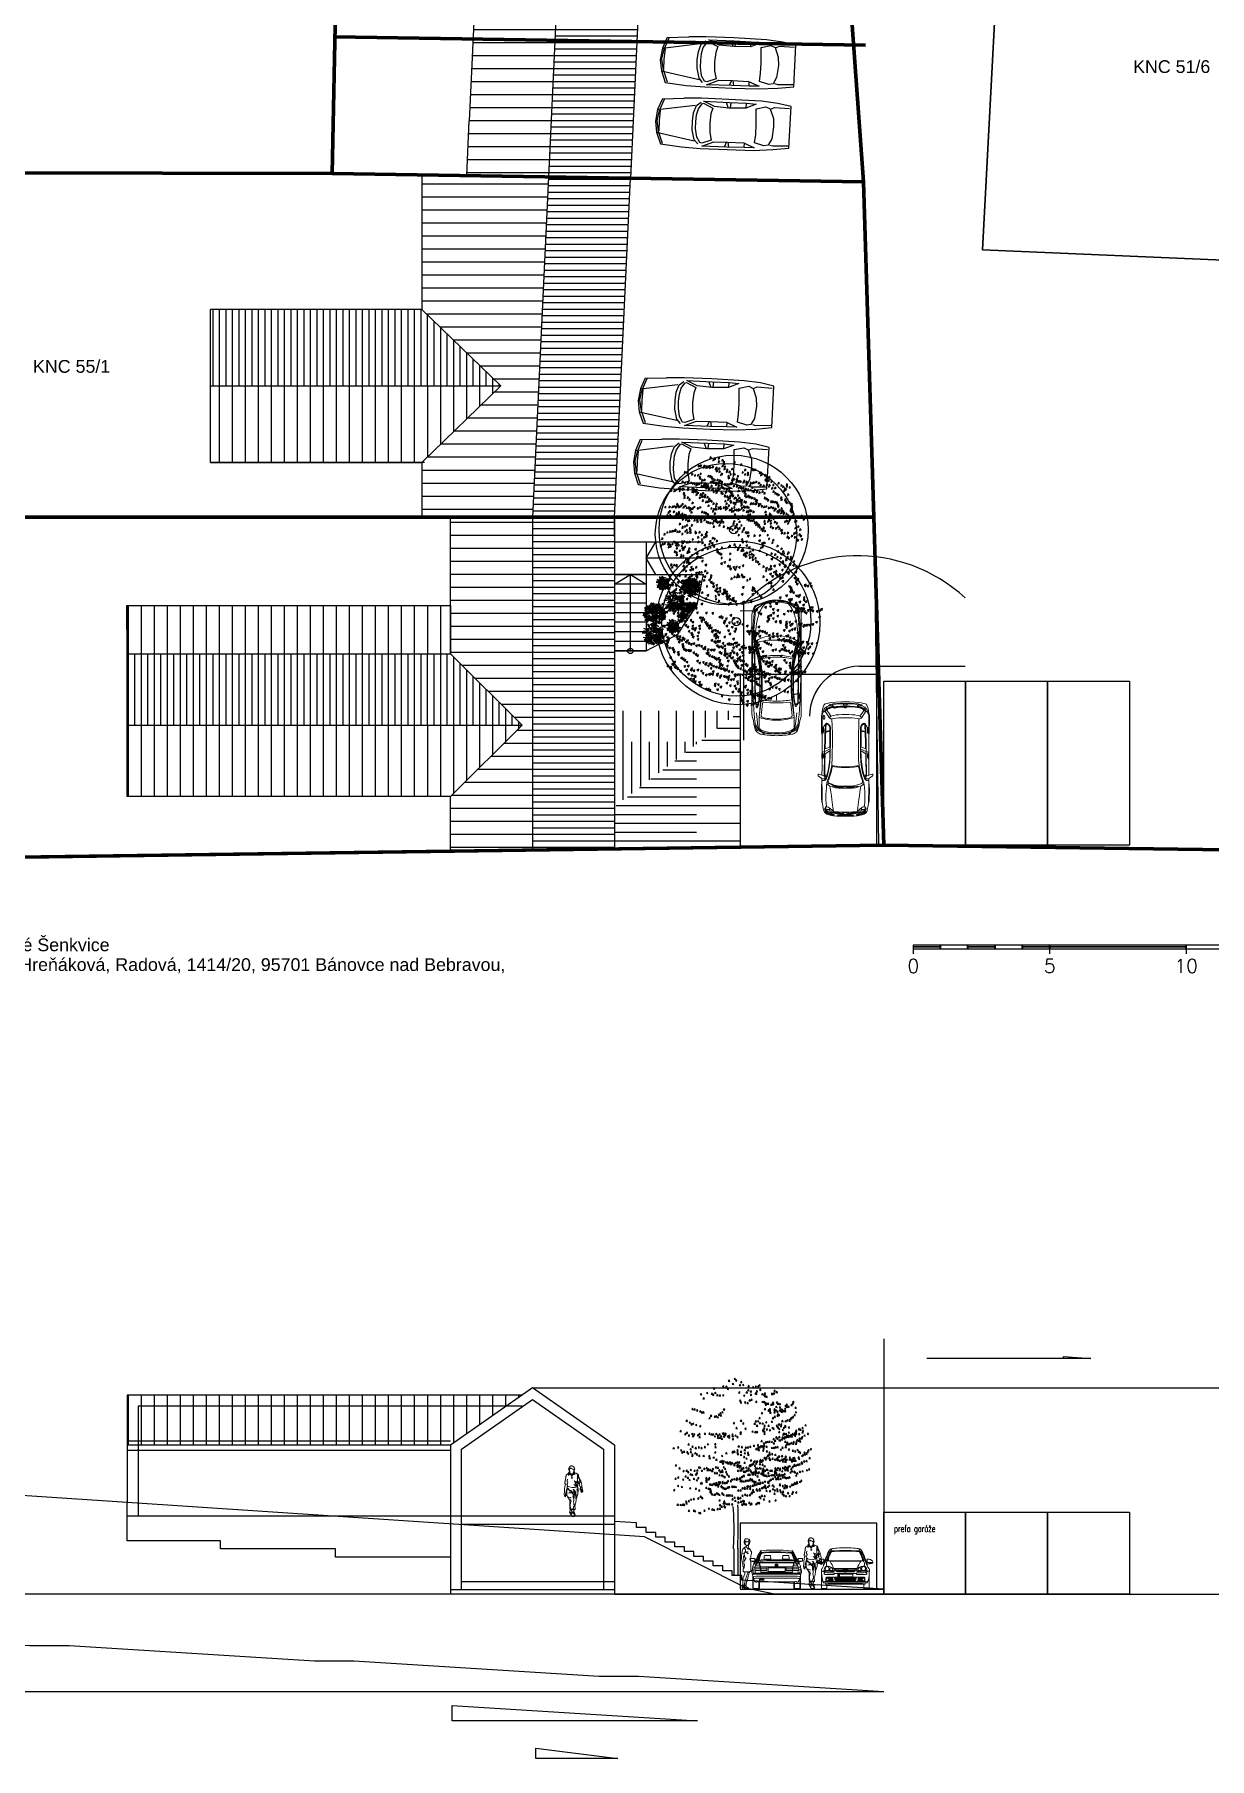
# Model space of a CAD drawing. Header units: millimetres. Extents: x 462666 to 1244237, y 2328025 to 3795663.
# Drawn here: x 863812 to 906827, y 2969394 to 3032513 of the extents above; entities that cross this region are included whole.
import ezdxf
from ezdxf.enums import TextEntityAlignment as Align
from ezdxf.lldxf.tags import DXFTag

# ---------------------------------------------------------------- set-up
doc = ezdxf.new("R2010")
doc.units = ezdxf.units.MM
for name, color, linetype in [('BET_XXX', 9, 'Continuous'), ('DIM_100', 64, 'Continuous'), ('MUR-POH', 64, 'Continuous'), ('MUR_POH', 64, 'Continuous'), ('MUR_REZ', 3, 'Continuous'), ('PLO_LIN', 6, 'Continuous'), ('POP_TXT', 7, 'Continuous'), ('TXT_50_MIESTN', 7, 'Continuous')]:
    doc.layers.add(name, color=color, linetype=linetype)
doc.layers.add('P', color=250, linetype='Continuous', lineweight=100)
doc.layers.add('Srafy', color=8, linetype='Continuous', lineweight=5)
doc.styles.add('ARIAL', font='arial.ttf', dxfattribs={"height": 250})
doc.styles.add('KOTY', font='ROMANS', dxfattribs={"width": 0.7})
doc.styles.add('SIMPLEX', font='SIMPLEX.SHX', dxfattribs={"width": 0.7})
doc.styles.add('Sylaen', font='sylfaen.ttf')
tags = doc.linetypes.add('DASHED', pattern=[0.75, 0.5, -0.25]).pattern_tags.tags
tags[6:7] = [DXFTag(74, 4), DXFTag(75, 0), DXFTag(340, '0'), DXFTag(46, 1.0), DXFTag(50, 0.0), DXFTag(44, 0.0), DXFTag(45, 0.0)]
tags[4:5] = [DXFTag(74, 4), DXFTag(75, 0), DXFTag(340, '0'), DXFTag(46, 1.0), DXFTag(50, 0.0), DXFTag(44, 0.0), DXFTag(45, 0.0)]
pattern_1 = [(-1e-14, (-965758.23, 3880899.34), (6e-14, 238.125), [])]

msp = doc.modelspace()

# ---------------------------------------------------------------- texts
at = {"layer": 'DIM_100', "color": 1, "style": 'SIMPLEX'}
for s, p in [('0', (895984.4, 2998163.7)), ('5', (900979.1, 2998163.7)), ('10', (905973.9, 2998163.7))]:
    msp.add_text(s, height=500, dxfattribs=at).set_placement(p, align=Align.CENTER)
at = {"layer": 'POP_TXT', "linetype": 'Continuous', "insert": (895280.1, 2977937), "char_height": 250, "width": 4551.713, "attachment_point": 1, "rotation": 0.00003, "style": 'KOTY'}
msp.add_mtext('{prefa garáže}', dxfattribs=at)
at = {"layer": 'TXT_50_MIESTN', "style": 'ARIAL'}
for s, height, p in [('KNC 51/6', 466.67, (904029.8, 3031103.2)), ('KNC 55/1', 466.67, (863758.1, 3020127.6)), ('MIESTO: Parcelné číslo C-KN 55/ 2, Katastrálne územie:^JVeľké Šenkvice', 466.667, (845394.4, 2998950)), ('STAVEBNÍK: Števek Juraj r. Števek Ing. a Dáša Števeková r. Hreňáková, Radová, 1414/20, 95701 Bánovce nad Bebravou,', 466.6667, (845394.4, 2998227))]:
    msp.add_text(s, height=height, dxfattribs=at).set_placement(p)

# ---------------------------------------------------------------- blocks, each defined once
blk = doc.blocks.new('autox')
at = {"layer": 'BET_XXX', "linetype": 'ByBlock'}
for p, q in [((583678, 1897455), (583602, 1896678)), ((584091, 1897616), (583678, 1897455)), ((583693, 1897374), (584129, 1897542)), ((584091, 1897616), (583847, 1896224)), ((584500, 1897676), (584091, 1897616)), ((584129, 1897542), (584530, 1897615)), ((584522, 1897543), (584149, 1897537)), ((584925, 1897616), (584500, 1897676)), ((584906, 1897521), (584522, 1897543)), ((584530, 1897615), (584891, 1897547)), ((584891, 1897547), (585316, 1897389)), ((585327, 1897463), (584925, 1897616)), ((584925, 1897616), (585156, 1896253)), ((585327, 1897463), (585383, 1896676)), ((583602, 1896678), (583582, 1895995)), ((583738, 1896087), (583888, 1896226)), ((583791, 1896018), (583984, 1896138)), ((583888, 1896226), (584251, 1896316)), ((583984, 1896138), (584295, 1896193)), ((584251, 1896316), (584560, 1896326)), ((584295, 1896193), (584550, 1896196)), ((584550, 1896196), (584798, 1896181)), ((584560, 1896326), (584866, 1896299)), ((584798, 1896181), (585022, 1896127)), ((584866, 1896299), (585140, 1896203)), ((585022, 1896127), (585216, 1895998)), ((585140, 1896203), (585274, 1896040)), ((585415, 1896039), (585383, 1896676)), ((583582, 1895995), (583584, 1894997)), ((583665, 1895940), (583849, 1895504)), ((583676, 1895019), (583665, 1895940)), ((583775, 1895937), (583791, 1896018)), ((583899, 1895604), (583775, 1895937)), ((583849, 1895504), (583862, 1895002)), ((584175, 1895669), (583899, 1895604)), ((584522, 1895686), (584175, 1895669)), ((584864, 1895660), (584522, 1895686)), ((585080, 1895598), (584864, 1895660)), ((585242, 1895946), (585080, 1895598)), ((585108, 1895011), (585138, 1895547)), ((585138, 1895547), (585311, 1895938)), ((585216, 1895998), (585242, 1895946)), ((585311, 1895938), (585314, 1895004)), ((585423, 1895026), (585415, 1896039)), ((583584, 1894997), (583601, 1894045)), ((583689, 1894384), (583676, 1895019)), ((583862, 1894990), (583677, 1894957)), ((583861, 1895041), (583697, 1895106)), ((583862, 1895002), (583861, 1894408)), ((585314, 1894958), (585105, 1894972)), ((585313, 1895123), (585107, 1895043)), ((585133, 1894394), (585108, 1895011)), ((585314, 1895004), (585317, 1894382)), ((585411, 1893832), (585423, 1895026)), ((583857, 1894398), (583689, 1894396)), ((583701, 1894017), (583689, 1894384)), ((583861, 1894408), (583701, 1894017)), ((585317, 1894397), (585133, 1894399)), ((585295, 1894027), (585133, 1894394)), ((585317, 1894382), (585295, 1894027)), ((583601, 1894045), (583665, 1893328)), ((583787, 1893666), (583882, 1894012)), ((583818, 1893510), (583787, 1893666)), ((583882, 1894012), (584185, 1893988)), ((584185, 1893988), (584550, 1893984)), ((584550, 1893984), (584894, 1893999)), ((584894, 1893999), (585129, 1894012)), ((585129, 1894012), (585215, 1893661)), ((585215, 1893661), (585147, 1893498)), ((585362, 1893231), (585411, 1893832)), ((583665, 1893328), (583748, 1892746)), ((583827, 1893453), (583799, 1893339)), ((583799, 1893339), (583828, 1892788)), ((584051, 1893395), (583818, 1893510)), ((584500, 1893344), (584051, 1893395)), ((584806, 1893366), (584500, 1893344)), ((585147, 1893498), (584806, 1893366)), ((585152, 1893460), (585206, 1893345)), ((585206, 1893345), (585193, 1892796)), ((585270, 1892741), (585362, 1893231)), ((583748, 1892746), (585270, 1892741))]:
    blk.add_line(p, q, dxfattribs=at)
blk = doc.blocks.new('BMW_záď', base_point=(48927, 8343))
at = {"color": 0, "linetype": 'ByBlock', "lineweight": -2}
for p, q in [((47400, 9397), (47365, 9310)), ((47555, 9061), (47371, 9061)), ((47380, 9127), (47545, 9127)), ((47385, 9301), (47456, 9332)), ((47452, 9353), (47392, 9328)), ((47808, 9065), (47586, 9063)), ((47741, 9421), (47738, 9392)), ((47762, 9392), (47762, 9421)), ((47889, 9421), (47887, 9391)), ((47907, 9391), (47906, 9420)), ((48110, 9194), (48215, 9194)), ((48117, 9196), (48117, 9210)), ((48123, 9219), (48123, 9197)), ((48129, 9225), (48129, 9196)), ((48137, 9196), (48137, 9231)), ((48144, 9234), (48144, 9196)), ((48151, 9196), (48151, 9237)), ((48159, 9239), (48159, 9196)), ((48164, 9151), (48164, 9241)), ((48169, 9190), (48169, 9153)), ((48176, 9155), (48176, 9190)), ((48182, 9191), (48182, 9159)), ((48188, 9161), (48188, 9191)), ((48195, 9190), (48195, 9166)), ((48201, 9171), (48201, 9190)), ((48208, 9190), (48207, 9179)), ((48419, 9391), (48421, 9420)), ((48437, 9421), (48440, 9391)), ((48740, 9063), (48518, 9065)), ((48564, 9392), (48565, 9421)), ((48585, 9421), (48588, 9392)), ((48772, 9061), (48955, 9061)), ((48946, 9127), (48781, 9127)), ((48941, 9301), (48871, 9332)), ((48874, 9353), (48934, 9328)), ((48926, 9397), (48961, 9310)), ((47308, 8732), (47308, 8368)), ((47513, 8362), (47514, 8591)), ((47688, 8592), (47550, 8593)), ((48813, 8591), (48813, 8362)), ((49018, 8368), (49018, 8732))]:
    blk.add_line(p, q, dxfattribs=at)
at = {"color": 0, "linetype": 'ByBlock', "lineweight": -2, "flags": 128}
for points in [[(47576, 9643), (47586, 9663), (47592, 9682), (47596, 9698), (47599, 9715), (47600, 9733), (47566, 9712), (47571, 9701), (47571, 9698), (47571, 9696), (47570, 9694), (47567, 9690), (47549, 9667), (47523, 9625), (47482, 9556), (47454, 9498), (47436, 9455), (47409, 9386), (47390, 9333), (47380, 9309), (47377, 9300), (47375, 9297), (47372, 9294), (47360, 9283), (47353, 9277), (47337, 9258), (47326, 9245), (47318, 9232), (47312, 9219), (47301, 9193), (47292, 9167), (47286, 9145), (47284, 9138), (47287, 9136), (47282, 9074), (47281, 9062), (47281, 9055), (47282, 9049), (47281, 9046), (47272, 9033), (47265, 9021), (47260, 9006), (47257, 8993), (47255, 8974), (47256, 8952), (47259, 8933), (47283, 8834), (47299, 8783), (47338, 8651), (47345, 8632), (47354, 8615), (47364, 8601), (47382, 8586), (47403, 8578), (47420, 8578), (47434, 8580), (47443, 8585), (47453, 8594), (47460, 8603), (47518, 8599), (47524, 8600), (47528, 8602), (47532, 8606), (47534, 8614), (47542, 8682), (47548, 8693), (47555, 8701), (47563, 8706), (47575, 8710), (47599, 8711), (47652, 8711), (47669, 8708), (47677, 8704), (47683, 8698), (47687, 8691), (47690, 8677), (47692, 8613), (47695, 8607), (47699, 8600), (47707, 8595), (47721, 8592), (47746, 8591), (48796, 8592), (48834, 8595), (48859, 8597), (48870, 8601), (48876, 8595), (48888, 8586), (48900, 8580), (48917, 8577), (48931, 8578), (48944, 8583), (48961, 8598), (48977, 8625), (49001, 8693), (49037, 8813), (49056, 8884), (49069, 8942), (49071, 8977), (49069, 8999), (49064, 9018), (49058, 9032), (49048, 9045), (49044, 9049), (49044, 9053), (49046, 9060), (49045, 9070), (49039, 9137), (49043, 9138), (49037, 9163), (49027, 9193), (49013, 9224), (49000, 9246), (48983, 9268), (48969, 9283), (48955, 9295), (48952, 9299), (48947, 9310), (48912, 9402), (48870, 9500), (48831, 9583), (48818, 9604), (48788, 9651), (48768, 9681), (48754, 9697), (48760, 9712), (48728, 9733), (48727, 9719), (48731, 9697), (48736, 9675), (48741, 9661), (48752, 9639)], [(47409, 9314), (47416, 9343), (47425, 9378), (47451, 9450), (47490, 9536), (47523, 9601), (47561, 9671)], [(47574, 9695), (47575, 9690), (47576, 9683), (47576, 9676), (47574, 9667), (47570, 9652), (47556, 9625), (47535, 9581), (47513, 9530), (47487, 9460), (47465, 9404), (47461, 9386), (47457, 9368), (47457, 9355), (47460, 9337), (47466, 9325), (47478, 9310), (47488, 9300)], [(47528, 9303), (47639, 9304), (48174, 9307), (48658, 9304), (48795, 9302), (48818, 9316), (48837, 9334), (48844, 9344), (48846, 9352), (48847, 9360), (48843, 9379), (48832, 9414), (48761, 9590), (48742, 9630), (48732, 9645), (48724, 9653), (48711, 9661), (48690, 9666), (48650, 9671), (48574, 9675), (48316, 9688), (48164, 9691), (48038, 9690), (47904, 9688), (47706, 9676), (47638, 9667), (47618, 9662), (47607, 9657), (47601, 9652), (47592, 9642), (47584, 9625), (47523, 9481), (47493, 9401), (47487, 9382), (47484, 9364), (47483, 9355), (47484, 9345), (47489, 9335), (47500, 9325), (47513, 9315), (47528, 9303)], [(47604, 9613), (47566, 9521), (47523, 9399), (47510, 9357), (47558, 9352), (47654, 9352), (47790, 9354), (48038, 9357), (48343, 9356), (48526, 9355), (48661, 9353), (48774, 9353), (48806, 9354), (48813, 9354), (48816, 9356), (48816, 9358), (48798, 9420), (48770, 9499), (48738, 9583), (48717, 9626), (48712, 9632), (48706, 9637), (48696, 9640), (48668, 9643), (48346, 9661), (48204, 9665), (48098, 9665), (47935, 9660), (47742, 9650), (47640, 9642), (47628, 9639), (47620, 9636), (47614, 9631), (47609, 9625), (47604, 9613)], [(48725, 9718), (48558, 9737), (48402, 9748), (48197, 9755), (48038, 9755), (47928, 9752), (47787, 9744), (47686, 9733), (47604, 9720)], [(47745, 9423), (47725, 9424), (47715, 9426), (47707, 9431), (47703, 9439), (47701, 9450), (47703, 9468), (47712, 9540), (47715, 9546), (47719, 9551), (47727, 9555), (47739, 9558), (47758, 9560), (47904, 9560), (47918, 9558), (47927, 9554), (47934, 9546), (47936, 9534), (47947, 9436), (47945, 9430), (47939, 9427), (47928, 9424), (47745, 9423)], [(48582, 9423), (48601, 9424), (48611, 9426), (48619, 9431), (48623, 9439), (48625, 9450), (48623, 9468), (48615, 9540), (48612, 9546), (48607, 9551), (48599, 9555), (48587, 9558), (48569, 9560), (48422, 9560), (48408, 9558), (48399, 9554), (48393, 9546), (48391, 9534), (48379, 9436), (48381, 9430), (48387, 9427), (48398, 9424), (48582, 9423)], [(48753, 9695), (48751, 9690), (48751, 9683), (48751, 9676), (48752, 9667), (48757, 9652), (48770, 9625), (48791, 9581), (48814, 9530), (48840, 9460), (48862, 9404), (48866, 9386), (48869, 9368), (48870, 9355), (48867, 9337), (48860, 9325), (48848, 9310), (48839, 9300)], [(48917, 9314), (48911, 9343), (48901, 9378), (48875, 9450), (48837, 9536), (48803, 9601), (48765, 9671)], [(47377, 9300), (47226, 9350), (47218, 9354), (47215, 9358), (47212, 9363), (47211, 9369), (47213, 9428), (47214, 9435), (47217, 9441), (47221, 9445), (47226, 9446), (47232, 9446), (47351, 9444), (47359, 9444), (47365, 9442), (47369, 9440), (47372, 9437), (47398, 9403), (47401, 9400), (47405, 9398), (47413, 9397)], [(47246, 9347), (47354, 9347), (47360, 9347), (47365, 9349), (47368, 9351), (47370, 9356), (47370, 9362), (47372, 9432)], [(49045, 8859), (49039, 8875), (49031, 8885), (49019, 8894), (49002, 8901), (48989, 8904), (48974, 8907), (48956, 8907), (48916, 8906), (48814, 8904), (47528, 8904), (47426, 8905), (47377, 8907), (47346, 8904), (47323, 8897), (47305, 8887), (47291, 8873), (47282, 8858)], [(47283, 9051), (47288, 9056), (47292, 9059), (47298, 9062), (47302, 9063), (47305, 9061), (47307, 9059), (47308, 9054), (47309, 9046), (47307, 9024), (47304, 8986), (47304, 8965), (47306, 8950), (47309, 8935), (47321, 8898)], [(47288, 9122), (47296, 9124), (47313, 9126), (47333, 9127), (47367, 9128)], [(47288, 8855), (47305, 8861), (47341, 8868), (47375, 8871), (47463, 8872), (48919, 8873), (48969, 8872), (48991, 8869), (49012, 8866), (49024, 8862), (49039, 8856), (49046, 8851)], [(47371, 9130), (47325, 9131), (47301, 9132), (47289, 9134)], [(47521, 9303), (47512, 9303), (47501, 9302), (47490, 9300), (47478, 9297), (47455, 9288), (47438, 9278), (47424, 9267), (47415, 9254), (47411, 9247), (47394, 9249), (47363, 9254), (47353, 9258), (47350, 9265), (47349, 9272)], [(47592, 8911), (47577, 8999), (47398, 8999), (47385, 9000), (47375, 9002), (47368, 9007), (47365, 9013), (47363, 9029), (47363, 9061), (47370, 9119), (47381, 9161), (47395, 9201), (47415, 9235), (47429, 9253), (47441, 9264), (47461, 9276), (47481, 9282), (47506, 9286), (47524, 9286)], [(47367, 9015), (47374, 9010), (47382, 9008), (47395, 9007), (47563, 9007)], [(47383, 8909), (47379, 8938), (47379, 8957), (47382, 8983), (47386, 8998)], [(47525, 9200), (47469, 9201), (47442, 9200), (47423, 9199), (47399, 9194)], [(48814, 9357), (48805, 9363), (48792, 9372), (48774, 9380), (48755, 9387), (48734, 9391), (48702, 9392), (47632, 9392), (47595, 9391), (47572, 9388), (47552, 9382), (47536, 9375), (47526, 9368), (47514, 9358)], [(47524, 9286), (47542, 9202), (47582, 9010), (47808, 9010)], [(48793, 9286), (48761, 9136), (47568, 9135), (47533, 9286), (47665, 9288), (48661, 9288), (48793, 9286)], [(47809, 9123), (47569, 9124), (47595, 9010)], [(47584, 8963), (47586, 8957), (47590, 8950), (47596, 8944), (47603, 8941), (47611, 8940), (47620, 8940), (47632, 8939), (48685, 8939), (48704, 8940), (48719, 8941), (48726, 8943), (48731, 8946), (48735, 8949), (48739, 8953), (48742, 8961)], [(47586, 9000), (47810, 9001), (47810, 9128)], [(47852, 8973), (48472, 8973), (48472, 9097), (47852, 9097), (47852, 8973)], [(48170, 9151), (48179, 9153), (48187, 9156), (48195, 9160), (48201, 9166), (48207, 9172), (48211, 9179), (48214, 9186), (48215, 9194), (48214, 9202), (48212, 9210), (48209, 9217), (48204, 9224), (48197, 9229), (48190, 9234), (48182, 9238), (48173, 9240), (48164, 9241), (48155, 9240), (48146, 9239), (48138, 9236), (48130, 9231), (48123, 9226), (48118, 9219), (48114, 9212), (48111, 9205), (48110, 9197), (48111, 9189), (48113, 9182), (48116, 9174), (48121, 9168), (48128, 9162), (48135, 9157), (48143, 9154), (48152, 9151), (48161, 9151), (48170, 9151)], [(48740, 9000), (48517, 9001), (48517, 9128)], [(48517, 9123), (48757, 9124), (48731, 9010)], [(48519, 9010), (48744, 9010), (48785, 9202), (48806, 9303), (48815, 9303), (48826, 9302), (48836, 9300), (48848, 9297), (48872, 9288), (48888, 9278), (48902, 9267), (48912, 9254), (48916, 9247), (48933, 9249), (48963, 9254), (48974, 9258), (48977, 9265), (48977, 9272)], [(48802, 9286), (48821, 9286), (48846, 9282), (48866, 9276), (48885, 9264), (48897, 9253), (48912, 9235), (48932, 9201), (48946, 9161), (48956, 9119), (48963, 9061), (48964, 9029), (48961, 9013), (48958, 9007), (48952, 9002), (48942, 9000), (48929, 8999), (48749, 8999), (48734, 8911)], [(48763, 9007), (48931, 9007), (48944, 9008), (48953, 9010), (48960, 9015)], [(48927, 9194), (48903, 9199), (48885, 9200), (48858, 9201), (48801, 9200)], [(48951, 9301), (49102, 9351), (49110, 9355), (49113, 9359), (49116, 9363), (49117, 9370), (49115, 9429), (49114, 9436), (49111, 9441), (49107, 9445), (49102, 9447), (49096, 9447), (48977, 9445), (48969, 9444), (48963, 9443), (48959, 9441), (48956, 9438), (48930, 9403), (48927, 9401), (48923, 9399), (48915, 9397)], [(48940, 8998), (48944, 8983), (48948, 8957), (48947, 8938), (48944, 8909)], [(48955, 9432), (48956, 9362), (48957, 9356), (48959, 9351), (48962, 9349), (48966, 9347), (48972, 9347), (49080, 9347)], [(48956, 9130), (49002, 9131), (49025, 9132), (49037, 9134)], [(49038, 9122), (49030, 9124), (49014, 9126), (48993, 9127), (48960, 9128)], [(49005, 8898), (49018, 8935), (49021, 8950), (49022, 8965), (49022, 8986), (49019, 9024), (49018, 9046), (49018, 9054), (49020, 9059), (49021, 9061), (49025, 9063), (49029, 9062), (49034, 9059), (49038, 9056), (49043, 9051)], [(47535, 8587), (47535, 8385), (47534, 8371), (47530, 8358), (47522, 8349), (47516, 8346), (47503, 8343), (47400, 8343), (47370, 8343), (47346, 8344), (47324, 8346), (47311, 8350), (47300, 8358), (47293, 8366), (47290, 8376), (47288, 8385), (47288, 8807)], [(47310, 8788), (47416, 8795), (48911, 8794), (49018, 8784)], [(49001, 8701), (48983, 8708), (48955, 8718), (48922, 8723), (48894, 8726), (48806, 8726), (47486, 8726), (47410, 8725), (47383, 8723), (47357, 8718), (47340, 8712), (47325, 8701)], [(47588, 8698), (47579, 8697), (47572, 8693), (47567, 8688), (47565, 8681), (47566, 8674), (47570, 8667), (47576, 8663), (47584, 8661), (47593, 8662), (47600, 8665), (47605, 8671), (47607, 8678), (47606, 8685), (47602, 8691), (47596, 8696), (47588, 8698)], [(47646, 8698), (47638, 8697), (47631, 8693), (47626, 8688), (47623, 8681), (47624, 8674), (47628, 8667), (47635, 8663), (47643, 8661), (47651, 8662), (47659, 8665), (47664, 8671), (47666, 8678), (47665, 8685), (47661, 8691), (47654, 8696), (47646, 8698)], [(49038, 8807), (49039, 8385), (49037, 8376), (49033, 8366), (49027, 8358), (49015, 8350), (49002, 8346), (48981, 8344), (48957, 8343), (48927, 8343), (48823, 8343), (48811, 8346), (48805, 8349), (48796, 8358), (48792, 8371), (48791, 8385), (48791, 8587)]]:
    blk.add_lwpolyline(points, dxfattribs=at)
blk = doc.blocks.new('VW Golf 5 f')
for p, q in [((776, 737), (350, 737)), ((689, 679), (688, 664)), ((688, 664), (691, 608)), ((694, 695), (689, 679)), ((702, 711), (694, 695)), ((714, 723), (702, 711)), ((738, 737), (714, 723)), ((750, 622), (724, 664)), ((754, 640), (728, 682)), ((744, 703), (768, 664)), ((768, 664), (754, 640)), ((756, 709), (776, 676)), ((776, 652), (756, 619)), ((776, 737), (1202, 737)), ((796, 709), (776, 676)), ((776, 652), (796, 619)), ((808, 703), (784, 664)), ((784, 664), (798, 640)), ((798, 640), (825, 682)), ((802, 622), (828, 664)), ((814, 737), (838, 723)), ((838, 723), (850, 711)), ((850, 711), (858, 695)), ((858, 695), (863, 679)), ((864, 664), (861, 608)), ((863, 679), (864, 664)), ((143, 299), (324, 299)), ((157, 380), (311, 380)), ((171, 329), (318, 329)), ((173, 352), (315, 352)), ((190, 421), (190, 264)), ((268, 421), (268, 264)), ((398, 380), (776, 380)), ((401, 354), (776, 354)), ((410, 320), (776, 320)), ((423, 289), (776, 289)), ((477, 420), (477, 270)), ((503, 523), (503, 440)), ((776, 529), (509, 529)), ((509, 434), (776, 434)), ((555, 529), (555, 434)), ((575, 420), (575, 269)), ((681, 420), (681, 268)), ((776, 529), (1043, 529)), ((776, 529), (1043, 529)), ((1043, 434), (776, 434)), ((1043, 434), (776, 434)), ((776, 420), (776, 268)), ((1154, 380), (776, 380)), ((1151, 354), (776, 354)), ((1142, 320), (776, 320)), ((1129, 289), (776, 289)), ((871, 420), (871, 268)), ((977, 420), (977, 269)), ((1049, 523), (1049, 440)), ((1049, 523), (1049, 440)), ((1075, 420), (1075, 270)), ((1409, 299), (1228, 299)), ((1381, 329), (1234, 329)), ((1379, 352), (1237, 352)), ((1395, 380), (1241, 380)), ((1284, 421), (1284, 264)), ((1362, 421), (1362, 264))]:
    blk.add_line(p, q)
for points in [[(776, 214), (304, 214), (57, 214), (-12, 216), (-24, 217), (-35, 224), (-45, 244), (-59, 280), (-69, 332), (-80, 399), (-89, 481), (-98, 574), (-104, 636), (-104, 663), (-100, 696), (-91, 718), (-76, 740), (-68, 754), (-47, 789), (-35, 810), (-24, 837), (-24, 859), (-15, 890), (-7, 908), (25, 1004), (48, 1091), (74, 1161), (105, 1240), (138, 1313), (170, 1369), (195, 1410), (203, 1421), (214, 1430), (229, 1439), (247, 1446), (264, 1451), (283, 1457), (313, 1465), (352, 1472), (418, 1479), (479, 1485), (560, 1486), (721, 1489), (776, 1489)], [(-24, 837), (4, 883), (14, 908), (31, 958), (44, 993), (54, 1032), (60, 1052), (74, 1103), (96, 1165), (131, 1245), (161, 1305), (179, 1336), (181, 1343), (182, 1352), (179, 1361), (170, 1369)], [(117, 1013), (102, 1018), (100, 1027), (100, 1037), (107, 1056), (124, 1108), (146, 1179), (179, 1259), (202, 1310), (230, 1365), (255, 1414), (276, 1446), (283, 1457)], [(776, 996), (440, 998), (238, 1001), (121, 1010), (117, 1013), (114, 1019), (115, 1031), (118, 1045), (138, 1112), (167, 1193), (196, 1257), (219, 1305), (238, 1341), (250, 1365), (260, 1378)], [(776, 1017), (415, 1018), (249, 1019), (161, 1024), (156, 1026), (151, 1032), (150, 1046), (151, 1069), (160, 1108), (173, 1147), (204, 1224), (233, 1287), (256, 1336), (263, 1348), (269, 1354), (279, 1357), (367, 1362), (510, 1364), (700, 1370), (776, 1370)], [(237, 1377), (260, 1378), (322, 1381), (423, 1385), (562, 1393), (698, 1392), (776, 1392)], [(776, 214), (1248, 214), (1495, 214), (1564, 216), (1576, 217), (1587, 224), (1597, 244), (1611, 280), (1621, 332), (1632, 399), (1641, 481), (1650, 574), (1656, 636), (1656, 663), (1652, 696), (1643, 718), (1629, 740), (1620, 754), (1599, 789), (1587, 810), (1576, 837), (1576, 859), (1567, 890), (1559, 908), (1527, 1004), (1504, 1091), (1478, 1161), (1447, 1240), (1414, 1313), (1382, 1369), (1357, 1410), (1349, 1421), (1338, 1430), (1323, 1439), (1305, 1446), (1288, 1451), (1269, 1457), (1239, 1465), (1200, 1472), (1134, 1479), (1073, 1485), (992, 1486), (831, 1489), (776, 1489)], [(1315, 1377), (1292, 1378), (1230, 1381), (1129, 1385), (990, 1393), (854, 1392), (776, 1392)], [(776, 996), (1112, 998), (1314, 1001), (1431, 1010), (1436, 1013), (1438, 1019), (1437, 1031), (1434, 1045), (1414, 1112), (1385, 1193), (1356, 1257), (1333, 1305), (1314, 1341), (1302, 1365), (1292, 1378)], [(776, 1017), (1137, 1018), (1303, 1019), (1391, 1024), (1396, 1026), (1401, 1032), (1402, 1046), (1401, 1069), (1392, 1108), (1379, 1147), (1348, 1224), (1319, 1287), (1296, 1336), (1289, 1348), (1283, 1354), (1273, 1357), (1185, 1362), (1042, 1364), (852, 1370), (776, 1370)], [(1435, 1013), (1450, 1018), (1452, 1027), (1452, 1037), (1445, 1056), (1428, 1108), (1406, 1179), (1373, 1259), (1350, 1310), (1322, 1365), (1297, 1414), (1276, 1446), (1269, 1457)], [(1576, 837), (1548, 883), (1538, 908), (1521, 958), (1508, 993), (1498, 1032), (1492, 1052), (1478, 1103), (1456, 1165), (1421, 1245), (1391, 1305), (1373, 1336), (1371, 1343), (1370, 1352), (1373, 1361), (1382, 1369)], [(-3, 979), (-3, 1009), (-4, 1035), (-7, 1052), (-13, 1062), (-18, 1068), (-29, 1071), (-48, 1071), (-90, 1071), (-112, 1067), (-138, 1060), (-156, 1054), (-181, 1041), (-196, 1029), (-210, 1013), (-219, 999), (-224, 979), (-225, 967), (-224, 957)], [(16, 978), (-3, 979), (-22, 968), (-37, 955), (-45, 952), (-224, 957), (-223, 947), (-216, 937), (-207, 929), (-197, 922), (-185, 919), (-170, 918), (-105, 918), (-103, 914), (-91, 911), (-46, 911), (-6, 911)], [(-105, 918), (-106, 954)], [(-9, 628), (-21, 631), (-38, 636), (-96, 637), (-104, 637)], [(-7, 1052), (-15, 1036), (-22, 1010), (-22, 979), (-22, 968)], [(212, 1003), (233, 964), (258, 921), (287, 871), (316, 812), (341, 758), (350, 736), (359, 708), (360, 685), (360, 660), (359, 642), (351, 635), (340, 630), (323, 624), (286, 620), (224, 620), (122, 619), (30, 622), (-9, 628)], [(-9, 628), (-8, 666), (-4, 692), (5, 736), (21, 776), (35, 797), (58, 813), (79, 820), (91, 821), (122, 819), (157, 814), (198, 804), (238, 790), (280, 770), (325, 749), (350, 737)], [(-8, 666), (75, 662), (184, 659), (327, 655), (360, 655)], [(102, 1042), (81, 1048), (60, 1052)], [(85, 821), (81, 863), (82, 922), (88, 966), (98, 988), (110, 1006), (117, 1013)], [(693, 692), (420, 692), (360, 693)], [(689, 649), (421, 649), (360, 649)], [(401, 737), (415, 694), (436, 650), (455, 628), (470, 617), (488, 611), (521, 608), (733, 608)], [(1151, 737), (1137, 694), (1116, 650), (1097, 628), (1082, 617), (1064, 611), (1031, 608), (819, 608)], [(859, 692), (1132, 692), (1192, 693)], [(863, 649), (1131, 649), (1192, 649)], [(1340, 1003), (1319, 964), (1294, 921), (1265, 871), (1236, 812), (1211, 758), (1202, 736), (1193, 708), (1192, 685), (1192, 660), (1193, 642), (1201, 635), (1212, 630), (1229, 624), (1266, 620), (1328, 620), (1430, 619), (1522, 622), (1561, 628)], [(1560, 666), (1477, 662), (1368, 659), (1225, 655), (1192, 655)], [(1561, 628), (1560, 666), (1556, 692), (1547, 736), (1531, 776), (1517, 797), (1494, 813), (1473, 820), (1461, 821), (1430, 819), (1395, 814), (1354, 804), (1314, 790), (1272, 770), (1227, 749), (1202, 737)], [(1467, 821), (1471, 863), (1470, 922), (1464, 966), (1454, 988), (1442, 1006), (1435, 1013)], [(1450, 1042), (1471, 1048), (1492, 1052)], [(1536, 978), (1555, 979), (1574, 968), (1589, 955), (1597, 952), (1776, 957), (1775, 947), (1768, 937), (1759, 929), (1749, 922), (1737, 919), (1722, 918), (1657, 918), (1655, 914), (1643, 911), (1598, 911), (1558, 911)], [(1555, 979), (1555, 1009), (1556, 1035), (1559, 1052), (1565, 1062), (1570, 1068), (1581, 1071), (1600, 1071), (1642, 1071), (1664, 1067), (1690, 1060), (1708, 1054), (1733, 1041), (1748, 1029), (1762, 1013), (1771, 999), (1776, 979), (1777, 967), (1776, 957)], [(1559, 1052), (1567, 1036), (1574, 1010), (1574, 979), (1574, 968)], [(1561, 628), (1573, 631), (1590, 636), (1649, 637), (1656, 637)], [(1657, 918), (1658, 954)], [(-99, 586), (-99, 31), (-92, 18), (-76, 0), (0, 0)], [(439, 256), (296, 257), (116, 257), (70, 259), (23, 263), (-24, 271), (-59, 280)], [(99, 158), (99, 31), (92, 18), (76, 0), (0, 0)], [(37, 214), (57, 164), (62, 160), (67, 158), (155, 158), (159, 160), (161, 165), (161, 214)], [(776, 420), (387, 421), (109, 420), (92, 419), (78, 411), (67, 399), (62, 384), (61, 370), (61, 291), (63, 281), (68, 275), (83, 267), (103, 265), (165, 264), (426, 263)], [(776, 186), (161, 187)], [(776, 165), (161, 165)], [(308, 421), (313, 363), (322, 304), (333, 278), (344, 263)], [(367, 555), (776, 554)], [(381, 421), (382, 388), (386, 351), (393, 324), (403, 295), (414, 275), (429, 260), (439, 256), (518, 254), (776, 253)], [(396, 421), (397, 389), (401, 354), (407, 328), (416, 301), (426, 285), (437, 273), (443, 271), (519, 269), (776, 268)], [(530, 452), (530, 468), (534, 468), (534, 452)], [(547, 452), (547, 468), (544, 468), (544, 452)], [(1185, 555), (776, 554)], [(776, 420), (1165, 421), (1443, 420), (1461, 419), (1474, 411), (1485, 399), (1490, 384), (1491, 370), (1491, 291), (1489, 281), (1484, 275), (1469, 267), (1449, 265), (1387, 264), (1126, 263)], [(1171, 421), (1170, 388), (1166, 351), (1159, 324), (1149, 295), (1138, 275), (1123, 260), (1113, 256), (1034, 254), (776, 253)], [(1156, 421), (1155, 389), (1151, 354), (1145, 328), (1136, 301), (1126, 285), (1115, 273), (1109, 271), (1033, 269), (776, 268)], [(776, 186), (1391, 187)], [(776, 165), (1391, 165)], [(1113, 256), (1256, 257), (1436, 257), (1482, 259), (1529, 263), (1576, 271), (1611, 280)], [(1244, 421), (1239, 363), (1230, 304), (1219, 278), (1208, 263)], [(1515, 214), (1495, 164), (1490, 160), (1485, 158), (1397, 158), (1393, 160), (1391, 165), (1391, 214)], [(1453, 158), (1453, 31), (1460, 18), (1476, 0), (1552, 0)], [(1651, 586), (1651, 31), (1644, 18), (1628, 0), (1552, 0)]]:
    blk.add_lwpolyline(points)
for points in [[(29, 521), (251, 514), (317, 514), (358, 514), (364, 516), (367, 520), (370, 527), (370, 541), (369, 550), (365, 559), (355, 571), (345, 576), (327, 578), (226, 579), (125, 581), (42, 584), (25, 588), (15, 590), (7, 591), (-2, 590), (-6, 585), (-7, 575), (-7, 550), (-6, 545), (-3, 538), (4, 532), (13, 525), (21, 522), (26, 521)], [(525, 468), (511, 468), (511, 445), (525, 445), (525, 449), (515, 449), (515, 455), (525, 455), (525, 459), (515, 459), (515, 464), (525, 464)], [(514, 504), (514, 502), (512, 502), (513, 501), (513, 498), (514, 500), (516, 498), (515, 501), (517, 502), (515, 502)], [(516, 511), (516, 509), (514, 509), (515, 508), (515, 506), (516, 507), (518, 506), (517, 508), (519, 509), (517, 509)], [(516, 497), (516, 495), (514, 495), (515, 493), (515, 491), (516, 493), (518, 491), (517, 493), (519, 495), (517, 495)], [(522, 516), (521, 514), (519, 514), (520, 513), (520, 511), (522, 512), (523, 511), (523, 513), (524, 514), (522, 514)], [(522, 491), (521, 489), (519, 489), (521, 488), (520, 486), (522, 487), (523, 486), (523, 488), (524, 489), (522, 489)], [(529, 518), (528, 516), (526, 516), (528, 515), (527, 513), (529, 514), (530, 513), (530, 515), (531, 516), (529, 516)], [(529, 489), (528, 488), (526, 488), (528, 486), (527, 484), (529, 485), (531, 484), (530, 486), (532, 488), (529, 488)], [(536, 516), (535, 514), (533, 514), (535, 513), (534, 511), (536, 512), (538, 511), (537, 513), (539, 514), (536, 514)], [(536, 491), (535, 489), (533, 489), (535, 488), (534, 486), (536, 487), (538, 486), (537, 488), (539, 489), (537, 489)], [(541, 511), (540, 509), (538, 509), (540, 508), (539, 506), (541, 507), (543, 506), (542, 508), (544, 509), (542, 509)], [(541, 497), (541, 495), (538, 495), (540, 493), (539, 491), (541, 493), (543, 491), (542, 493), (544, 495), (542, 495)], [(543, 504), (542, 502), (540, 502), (542, 501), (541, 499), (543, 500), (545, 499), (544, 501), (546, 502), (544, 502)], [(1523, 521), (1301, 514), (1235, 514), (1194, 514), (1188, 516), (1185, 520), (1182, 527), (1182, 541), (1183, 550), (1187, 559), (1197, 571), (1207, 576), (1225, 578), (1326, 579), (1427, 581), (1510, 584), (1527, 588), (1537, 590), (1545, 591), (1554, 590), (1558, 585), (1559, 575), (1559, 550), (1558, 545), (1555, 538), (1548, 532), (1539, 525), (1531, 522), (1526, 521)]]:
    blk.add_lwpolyline(points, close=True)
for centre, radius in [((126, 344), 48.2), ((126, 344), 44.1), ((1427, 344), 48.2), ((1427, 344), 44.1)]:
    blk.add_circle(centre, radius)
for centre, radius, start, end in [((110, 731), 74.4, 288.28826, 248.36719), ((258, 709), 54.4, 286.75905, 250.26133), ((1294, 709), 54.4, 289.73867, 253.24095), ((1442, 731), 74.4, 291.63281, 251.71174), ((509, 523), 6, 90, 180), ((509, 440), 6, 180, 270), ((1043, 523), 6, 0, 90), ((1043, 523), 6, 0, 90), ((1043, 440), 6, 270, 0), ((1043, 440), 6, 270, 0)]:
    blk.add_arc(centre, radius, start, end)
for centre, major_axis, ratio, start_param, end_param in [((776, 664), (-74.2, 0), 0.92, 3.141593, 9.424778), ((776, 664), (52.3, 0), 0.92, 3.141593, 4.18879), ((776, 664), (52.3, 0), 0.92, 2.219723, 2.758082), ((776, 664), (-52.3, 0), 0.92, 4.314118, 5.11066), ((776, 664), (-52.3, 0), 0.92, 2.094395, 3.141593), ((776, 664), (52.3, 0), 0.92, 0.383511, 0.92187), ((539, 452), (8.47, 0), 0.842454, 3.141593, 6.283185), ((539, 452), (4.6, 0), 0.866052, 3.141593, 6.283185), ((776, 664), (-52.3, 0), 0.92, 1.172525, 1.969067)]:
    blk.add_ellipse(centre, major_axis=major_axis, ratio=ratio, start_param=start_param, end_param=end_param)
blk.add_ellipse((776, 664), major_axis=(58.8, 0), ratio=0.92)
blk = doc.blocks.new('woman_side')
at = {"layer": 'Srafy'}
for points in [[(891881, 2988023), (891830, 2988020), (891824, 2988020), (891818, 2988026), (891805, 2988046), (891775, 2988078), (891751, 2988096), (891728, 2988099), (891699, 2988090), (891671, 2988069), (891645, 2988043), (891627, 2988017), (891605, 2987953), (891591, 2987896), (891591, 2987881), (891594, 2987877), (891612, 2987876), (891670, 2987860), (891676, 2987858), (891681, 2987862), (891690, 2987883), (891716, 2987927), (891724, 2987948), (891721, 2987986), (891717, 2988012), (891710, 2988024), (891687, 2988037), (891643, 2988041)], [(891842, 2988276), (891838, 2988214), (891834, 2988196), (891840, 2988189), (891855, 2988204), (891866, 2988233), (891869, 2988261), (891883, 2988282), (891889, 2988311), (891855, 2988371), (891823, 2988391), (891775, 2988399), (891719, 2988395), (891684, 2988343), (891671, 2988273), (891686, 2988217), (891718, 2988188), (891723, 2988193), (891725, 2988201)], [(891740, 2988173), (891716, 2988228), (891713, 2988269), (891715, 2988307), (891721, 2988321), (891729, 2988317), (891750, 2988299), (891768, 2988291), (891797, 2988293), (891833, 2988314), (891838, 2988330), (891844, 2988339), (891854, 2988327), (891846, 2988314), (891843, 2988313)], [(891734, 2988099), (891746, 2988114), (891751, 2988135), (891750, 2988164)], [(891740, 2988173), (891754, 2988160), (891765, 2988152), (891782, 2988152), (891801, 2988162), (891820, 2988179), (891831, 2988193), (891834, 2988196)], [(891817, 2988175), (891829, 2988138), (891832, 2988100), (891877, 2988028), (891915, 2987967), (891934, 2987938), (891948, 2987929), (891947, 2987911), (891937, 2987864), (891905, 2987683), (891902, 2987674), (891892, 2987672), (891864, 2987672)], [(891675, 2987858), (891670, 2987816), (891657, 2987769), (891646, 2987746), (891651, 2987698), (891658, 2987629), (891661, 2987557), (891665, 2987509), (891677, 2987462), (891687, 2987431), (891688, 2987419), (891685, 2987409), (891680, 2987378), (891678, 2987358), (891668, 2987329), (891666, 2987323), (891664, 2987330), (891660, 2987352), (891648, 2987371), (891629, 2987396), (891626, 2987415), (891626, 2987432), (891630, 2987447), (891629, 2987468), (891603, 2987548), (891592, 2987614), (891576, 2987682), (891574, 2987769), (891587, 2987834), (891597, 2987875)], [(891896, 2987672), (891894, 2987642), (891896, 2987634), (891907, 2987594), (891914, 2987425), (891918, 2987220), (891918, 2987215), (891918, 2987212), (891894, 2987207), (891867, 2987199), (891787, 2987190), (891706, 2987193), (891658, 2987196), (891637, 2987205), (891635, 2987235), (891648, 2987371)], [(891662, 2987546), (891690, 2987597), (891706, 2987630), (891724, 2987647), (891731, 2987690)], [(891750, 2987678), (891723, 2987695), (891705, 2987709), (891696, 2987724), (891692, 2987747), (891688, 2987767), (891682, 2987798), (891674, 2987843)], [(891717, 2987929), (891727, 2987914), (891746, 2987901), (891807, 2987863), (891824, 2987851), (891825, 2987864), (891820, 2987870)], [(891717, 2987929), (891742, 2987919), (891781, 2987916), (891802, 2987919), (891822, 2987917)], [(891694, 2987193), (891696, 2987110), (891677, 2987062), (891662, 2987030), (891637, 2986983), (891631, 2986945), (891624, 2986829), (891623, 2986721), (891618, 2986699), (891603, 2986679), (891596, 2986662), (891596, 2986644), (891599, 2986630), (891616, 2986618), (891639, 2986612), (891672, 2986596), (891701, 2986581), (891745, 2986580), (891755, 2986584), (891733, 2986606), (891695, 2986639), (891686, 2986655), (891667, 2986682), (891671, 2986718), (891697, 2986818), (891739, 2986954), (891756, 2987020), (891776, 2987058), (891788, 2987107), (891809, 2987155), (891819, 2987170), (891818, 2987190)], [(891694, 2986811), (891703, 2986777), (891703, 2986729), (891702, 2986708), (891693, 2986683), (891686, 2986665), (891685, 2986656)], [(891752, 2986593), (891809, 2986594), (891818, 2986595), (891822, 2986600), (891824, 2986607), (891820, 2986613), (891811, 2986616), (891802, 2986617), (891792, 2986617), (891783, 2986621), (891773, 2986630), (891767, 2986638), (891753, 2986651), (891746, 2986662), (891742, 2986671), (891740, 2986689), (891742, 2986705), (891745, 2986723), (891757, 2986791), (891763, 2986822), (891771, 2986842), (891781, 2986856), (891806, 2986953), (891813, 2986994), (891817, 2987027), (891830, 2987070), (891859, 2987149), (891870, 2987180), (891869, 2987200)], [(891607, 2986622), (891606, 2986594), (891606, 2986591), (891615, 2986591), (891615, 2986594), (891615, 2986600), (891620, 2986617)]]:
    blk.add_spline(points, degree=3, dxfattribs=at)
blk = doc.blocks.new('Stamp2010')
at = {"color": 8}
blk.add_lwpolyline([(-17, 7), (17, 7), (17, -7), (-17, -7)], close=True, dxfattribs=at)
at = {"color": 8, "style": 'Sylaen'}
for s, height, p in [('2010', 10, (-14, -4)), ('http://zitree.blogspot.com', 1.8, (-14, -6))]:
    blk.add_text(s, height=height, dxfattribs=at).set_placement(p)
blk = doc.blocks.new('man_front')
at = {"layer": 'Srafy'}
for points in [[(892397, 2988115), (892380, 2988106), (892365, 2988105), (892358, 2988100), (892356, 2988081), (892344, 2988064), (892342, 2988052), (892338, 2988039), (892343, 2988013), (892344, 2987988), (892344, 2987981), (892364, 2988006), (892377, 2988014), (892391, 2988014), (892400, 2988016), (892423, 2988010), (892437, 2988005), (892447, 2987998), (892473, 2987960)], [(892376, 2988176), (892375, 2988164), (892375, 2988159), (892384, 2988150), (892388, 2988147), (892390, 2988141), (892394, 2988126), (892394, 2988113), (892401, 2988100), (892412, 2988073), (892426, 2988045), (892445, 2988037), (892461, 2988036), (892475, 2988035), (892493, 2988040), (892502, 2988045), (892511, 2988050), (892520, 2988074), (892540, 2988119), (892547, 2988131), (892546, 2988142), (892553, 2988144), (892556, 2988155), (892556, 2988160), (892557, 2988179), (892555, 2988189), (892553, 2988191), (892546, 2988191), (892542, 2988194), (892536, 2988187), (892528, 2988189), (892521, 2988206), (892503, 2988219), (892477, 2988230), (892459, 2988235), (892449, 2988245), (892435, 2988248), (892420, 2988258), (892416, 2988264), (892411, 2988250), (892401, 2988240), (892390, 2988233), (892388, 2988226), (892390, 2988207), (892392, 2988195), (892386, 2988186), (892386, 2988174), (892386, 2988165), (892382, 2988170), (892374, 2988177), (892368, 2988194), (892366, 2988201), (892354, 2988209), (892358, 2988227), (892367, 2988246), (892373, 2988257), (892374, 2988282), (892390, 2988307), (892410, 2988326), (892427, 2988323), (892437, 2988333), (892456, 2988336), (892478, 2988336), (892504, 2988327), (892523, 2988313), (892537, 2988304), (892550, 2988290), (892557, 2988268), (892562, 2988253), (892561, 2988241), (892569, 2988233), (892569, 2988224), (892579, 2988218), (892579, 2988209), (892574, 2988196), (892563, 2988183), (892560, 2988172), (892559, 2988162)], [(892448, 2987998), (892410, 2988021), (892396, 2988027), (892374, 2988036), (892366, 2988049), (892379, 2988046), (892377, 2988060), (892374, 2988077), (892365, 2988100), (892380, 2988095), (892386, 2988103), (892399, 2988109)], [(892376, 2988060), (892398, 2988081), (892405, 2988094)], [(892463, 2987885), (892470, 2987940), (892480, 2987981), (892501, 2988022), (892538, 2988042), (892541, 2988053), (892537, 2988070), (892545, 2988082), (892547, 2988090), (892540, 2988098), (892531, 2988101)], [(892541, 2988129), (892555, 2988115), (892566, 2988101), (892574, 2988066), (892577, 2988056), (892581, 2988043), (892577, 2988026), (892573, 2988022), (892559, 2988026), (892543, 2988026), (892540, 2988018), (892523, 2988018), (892510, 2988014), (892499, 2988006), (892492, 2987996)], [(892675, 2987787), (892687, 2987756), (892686, 2987735), (892687, 2987720), (892699, 2987708), (892706, 2987706), (892712, 2987715), (892748, 2987724), (892791, 2987739), (892809, 2987743), (892809, 2987749), (892805, 2987777), (892799, 2987782), (892788, 2987802), (892755, 2987882), (892720, 2987951), (892709, 2987993), (892686, 2988029), (892665, 2988048), (892624, 2988063), (892584, 2988076), (892569, 2988084)], [(892233, 2987671), (892222, 2987626), (892198, 2987502), (892198, 2987389), (892191, 2987296), (892201, 2987234), (892214, 2987219), (892232, 2987196), (892236, 2987212), (892233, 2987229), (892233, 2987260), (892233, 2987275), (892239, 2987289), (892241, 2987320), (892241, 2987283), (892250, 2987256), (892259, 2987241), (892265, 2987245), (892265, 2987253), (892265, 2987282), (892265, 2987307), (892269, 2987332), (892264, 2987360), (892256, 2987376), (892258, 2987394), (892258, 2987412), (892286, 2987495), (892299, 2987546), (892299, 2987580), (892305, 2987594)], [(892305, 2987669), (892287, 2987668), (892273, 2987667), (892260, 2987668), (892250, 2987668), (892242, 2987669), (892236, 2987670), (892231, 2987672), (892227, 2987673), (892223, 2987674), (892220, 2987676), (892218, 2987677), (892216, 2987678), (892215, 2987680), (892214, 2987681), (892213, 2987683), (892213, 2987685), (892212, 2987688), (892212, 2987690), (892212, 2987693), (892212, 2987695), (892212, 2987698), (892212, 2987701), (892213, 2987703), (892213, 2987705), (892213, 2987707), (892214, 2987709), (892214, 2987711), (892215, 2987713), (892215, 2987716), (892216, 2987720), (892217, 2987725), (892218, 2987732), (892220, 2987740), (892222, 2987750), (892224, 2987760), (892226, 2987772), (892228, 2987784), (892230, 2987796), (892232, 2987808), (892234, 2987820), (892236, 2987830), (892238, 2987841), (892240, 2987850), (892241, 2987860), (892243, 2987868), (892245, 2987877), (892246, 2987885), (892248, 2987894), (892249, 2987902), (892250, 2987910), (892251, 2987918), (892253, 2987926), (892254, 2987934), (892255, 2987942), (892256, 2987949), (892257, 2987956), (892259, 2987962), (892260, 2987968), (892261, 2987974), (892263, 2987979), (892264, 2987984), (892266, 2987988), (892267, 2987993), (892269, 2987997), (892271, 2988000), (892273, 2988003), (892276, 2988007), (892278, 2988010), (892281, 2988012), (892284, 2988015), (892287, 2988018), (892291, 2988021), (892295, 2988023), (892300, 2988026), (892305, 2988029), (892311, 2988031), (892317, 2988034), (892324, 2988037), (892332, 2988040), (892341, 2988043)], [(892322, 2987584), (892312, 2987566), (892311, 2987550), (892304, 2987532), (892284, 2987464), (892285, 2987420), (892286, 2987391), (892286, 2987364), (892280, 2987355), (892286, 2987348), (892287, 2987303), (892297, 2987229), (892314, 2987199), (892346, 2987154), (892386, 2987089), (892397, 2987039), (892398, 2986947), (892397, 2986803), (892411, 2986765), (892402, 2986748), (892409, 2986722), (892425, 2986713), (892449, 2986711), (892465, 2986722), (892521, 2986737), (892554, 2986728), (892554, 2986721), (892566, 2986724), (892585, 2986735), (892597, 2986752), (892579, 2986878), (892546, 2986945), (892538, 2986968), (892534, 2987018), (892540, 2987060), (892539, 2987145), (892520, 2987166), (892532, 2987186), (892513, 2987207), (892519, 2987220), (892517, 2987238), (892523, 2987260), (892526, 2987278), (892524, 2987349), (892514, 2987367), (892514, 2987387), (892513, 2987400)], [(892308, 2987847), (892300, 2987789), (892300, 2987761), (892318, 2987732), (892308, 2987686), (892303, 2987659), (892310, 2987630), (892307, 2987605), (892310, 2987590), (892323, 2987582), (892330, 2987574), (892379, 2987561), (892476, 2987539), (892563, 2987546), (892629, 2987559), (892651, 2987569), (892679, 2987582), (892690, 2987610), (892675, 2987653), (892670, 2987674), (892674, 2987732), (892677, 2987769), (892682, 2987812), (892683, 2987845), (892680, 2987896)], [(892518, 2987342), (892473, 2987378), (892428, 2987412), (892334, 2987464), (892316, 2987485)], [(892326, 2987515), (892377, 2987459), (892439, 2987428), (892471, 2987403)], [(892461, 2987886), (892497, 2987884), (892497, 2987897), (892462, 2987899)], [(892516, 2987480), (892554, 2987392), (892567, 2987334), (892550, 2987166)], [(892541, 2987480), (892601, 2987321), (892618, 2987164), (892628, 2987098), (892614, 2986995), (892602, 2986944), (892592, 2986897), (892579, 2986878)], [(892544, 2987658), (892578, 2987627), (892608, 2987611), (892623, 2987596), (892634, 2987601), (892621, 2987640), (892609, 2987661), (892598, 2987686), (892590, 2987717), (892590, 2987743), (892569, 2987777), (892556, 2987793)], [(892645, 2987573), (892624, 2987579), (892602, 2987595), (892578, 2987597)], [(892615, 2987780), (892650, 2987710), (892660, 2987666), (892668, 2987631), (892680, 2987607), (892675, 2987599), (892649, 2987616), (892634, 2987660), (892606, 2987712)], [(892621, 2987126), (892637, 2987151), (892687, 2987297), (892690, 2987337), (892697, 2987401), (892706, 2987418), (892706, 2987444), (892699, 2987492), (892685, 2987538), (892680, 2987552), (892672, 2987557), (892666, 2987580)], [(892653, 2987499), (892664, 2987447), (892685, 2987420), (892690, 2987398), (892695, 2987384), (892696, 2987379)], [(892665, 2987885), (892672, 2987938), (892673, 2988002), (892674, 2988022), (892677, 2987944), (892697, 2987921), (892700, 2987903), (892698, 2987873)], [(892672, 2987509), (892690, 2987478), (892692, 2987472), (892696, 2987461), (892704, 2987449)], [(892801, 2987780), (892793, 2987774), (892743, 2987762), (892713, 2987747), (892693, 2987736)], [(892710, 2987712), (892711, 2987693), (892733, 2987645), (892782, 2987551), (892783, 2987545)], [(892727, 2987919), (892743, 2987881), (892745, 2987842), (892746, 2987812), (892740, 2987791), (892739, 2987780)], [(892739, 2987722), (892740, 2987721), (892743, 2987718), (892745, 2987715), (892747, 2987712), (892749, 2987710), (892750, 2987708), (892751, 2987707), (892752, 2987705), (892753, 2987703), (892753, 2987701), (892754, 2987699), (892754, 2987696), (892754, 2987694), (892754, 2987691), (892755, 2987688), (892755, 2987684), (892755, 2987680), (892755, 2987676), (892755, 2987672), (892755, 2987668), (892755, 2987663), (892756, 2987659), (892756, 2987655), (892757, 2987652)], [(892785, 2987533), (892785, 2987526), (892784, 2987514), (892779, 2987504), (892777, 2987469), (892784, 2987451), (892783, 2987438), (892786, 2987429), (892801, 2987442), (892805, 2987461), (892801, 2987480), (892800, 2987490), (892809, 2987480), (892811, 2987468), (892806, 2987432), (892801, 2987414), (892802, 2987404), (892808, 2987400), (892812, 2987400)], [(892842, 2987560), (892835, 2987562), (892829, 2987564), (892823, 2987565), (892818, 2987565), (892814, 2987565), (892811, 2987565), (892807, 2987565), (892805, 2987564), (892802, 2987563), (892800, 2987562), (892798, 2987561), (892796, 2987560), (892795, 2987559), (892793, 2987558), (892792, 2987557), (892791, 2987555), (892790, 2987554), (892789, 2987553), (892788, 2987552), (892787, 2987551), (892786, 2987550), (892785, 2987549), (892785, 2987548), (892784, 2987547), (892784, 2987546), (892783, 2987545), (892783, 2987544), (892783, 2987543), (892783, 2987542), (892783, 2987541), (892783, 2987540), (892783, 2987539), (892783, 2987538), (892783, 2987537), (892784, 2987536), (892784, 2987535), (892785, 2987534), (892785, 2987534), (892785, 2987533), (892786, 2987533), (892786, 2987533), (892786, 2987533), (892787, 2987533), (892787, 2987534), (892788, 2987535), (892788, 2987535), (892789, 2987536), (892789, 2987538), (892790, 2987539), (892791, 2987540), (892792, 2987542), (892794, 2987543), (892795, 2987545), (892797, 2987546), (892799, 2987547), (892802, 2987548), (892804, 2987549), (892807, 2987550), (892810, 2987551), (892813, 2987551), (892816, 2987551), (892819, 2987551), (892823, 2987551), (892826, 2987550), (892828, 2987550), (892831, 2987548), (892833, 2987547), (892836, 2987545), (892838, 2987543), (892840, 2987540), (892842, 2987537), (892844, 2987534)], [(892841, 2987380), (892845, 2987373), (892850, 2987374), (892869, 2987411), (892871, 2987423), (892866, 2987452), (892865, 2987469), (892851, 2987509), (892844, 2987531), (892843, 2987536), (892850, 2987539), (892849, 2987548), (892846, 2987555), (892842, 2987560), (892836, 2987623), (892821, 2987674), (892809, 2987708), (892796, 2987726), (892790, 2987731), (892789, 2987737), (892789, 2987738)], [(892834, 2987479), (892835, 2987446), (892829, 2987425), (892809, 2987395), (892808, 2987382), (892809, 2987372), (892816, 2987372), (892821, 2987374), (892822, 2987376)], [(892848, 2987444), (892848, 2987427), (892832, 2987394), (892822, 2987377), (892824, 2987367), (892831, 2987365), (892838, 2987371), (892859, 2987410), (892861, 2987431)], [(892448, 2987162), (892420, 2987171), (892405, 2987169), (892382, 2987177), (892357, 2987192), (892334, 2987199), (892327, 2987206)], [(892527, 2987276), (892512, 2987309), (892477, 2987334), (892400, 2987349), (892348, 2987336)], [(892524, 2987318), (892514, 2987332), (892469, 2987357), (892414, 2987373), (892371, 2987383)], [(892544, 2986782), (892492, 2986761), (892468, 2986748), (892437, 2986758), (892421, 2986776), (892408, 2986894), (892426, 2986982), (892450, 2987029), (892440, 2987047), (892419, 2987061), (892418, 2987076), (892418, 2987092), (892409, 2987102)], [(892543, 2986916), (892558, 2986884), (892554, 2986857), (892515, 2986804)], [(892615, 2987418), (892617, 2987343), (892624, 2987265), (892624, 2987201)], [(892410, 2986727), (892401, 2986670), (892396, 2986651), (892388, 2986625), (892410, 2986601), (892418, 2986594), (892424, 2986606), (892427, 2986624), (892433, 2986637), (892452, 2986631), (892458, 2986642), (892462, 2986655), (892480, 2986654)], [(892419, 2986600), (892426, 2986585), (892426, 2986570), (892426, 2986562), (892430, 2986554), (892452, 2986554)], [(892435, 2986727), (892447, 2986740), (892484, 2986745), (892511, 2986751), (892536, 2986747), (892553, 2986745), (892558, 2986735), (892560, 2986727)], [(892450, 2986717), (892472, 2986690), (892484, 2986643), (892486, 2986636)], [(892593, 2986514), (892593, 2986528), (892584, 2986544), (892580, 2986566), (892581, 2986583), (892578, 2986594), (892574, 2986594), (892558, 2986597), (892550, 2986603), (892548, 2986605), (892531, 2986609), (892528, 2986617), (892512, 2986617), (892496, 2986617), (892483, 2986611), (892483, 2986608), (892482, 2986606)], [(892489, 2986612), (892485, 2986623), (892483, 2986635), (892501, 2986650), (892520, 2986657), (892552, 2986647), (892561, 2986629), (892562, 2986621), (892574, 2986605), (892574, 2986594), (892574, 2986589)], [(892561, 2986631), (892561, 2986652), (892549, 2986674), (892545, 2986697), (892547, 2986730)]]:
    blk.add_lwpolyline(points, dxfattribs=at)
blk.add_lwpolyline([(892490, 2986481), (892561, 2986482), (892587, 2986487), (892595, 2986506), (892591, 2986518), (892570, 2986525), (892570, 2986541), (892571, 2986557), (892535, 2986587), (892516, 2986607), (892481, 2986609), (892468, 2986587), (892449, 2986557), (892445, 2986531), (892445, 2986516), (892457, 2986504), (892473, 2986495), (892475, 2986489), (892480, 2986485)], close=True, dxfattribs=at)
at = {"layer": 'Srafy', "xscale": 0.8000000000000205, "yscale": 0.8000000000000205, "zscale": 0.8000000000000205, "rotation": 354.9999999999995}
blk.add_blockref('Stamp2010', (892480, 2987891), dxfattribs=at)
blk = doc.blocks.new('VW Golf 5 d')
for p, q in [((3370, 713), (3370, 593)), ((3370, -713), (3370, -593))]:
    blk.add_line(p, q)
for points in [[(-589, 0), (-586, 148), (-573, 349), (-552, 533), (-526, 673), (-504, 744), (-486, 765), (-454, 789), (-404, 812), (-336, 831), (-236, 849), (-151, 852), (-98, 852), (99, 852), (487, 854), (901, 857), (1325, 857)], [(-529, 0), (-529, 164), (-520, 312), (-504, 465), (-489, 541), (-472, 583), (-461, 598), (-449, 610), (-432, 610), (-410, 667), (-387, 709), (-350, 752), (-305, 786), (-255, 811), (-201, 824), (-167, 825)], [(-432, 610), (-448, 549), (-455, 514), (-460, 478), (-460, 464), (-458, 453), (-454, 449), (-447, 446), (-438, 448), (-428, 459), (-422, 473), (-413, 500), (-398, 548), (-387, 594), (-368, 644), (-345, 678), (-317, 706), (-284, 733), (-255, 751), (-232, 759)], [(44, 496), (46, 514), (42, 530), (32, 552), (14, 574), (-14, 596), (-68, 634), (-176, 710), (-220, 740), (-243, 728), (-279, 703), (-313, 673), (-339, 636), (-364, 574), (-385, 500), (-395, 447), (-407, 328), (-418, 176), (-422, 0)], [(-56, 528), (-194, 625), (-237, 656), (-252, 664), (-266, 666), (-279, 666), (-288, 664), (-294, 659), (-310, 640), (-322, 621), (-343, 573), (-359, 518), (-373, 445), (-384, 355), (-394, 219), (-396, 73), (-394, 50), (-391, 44), (-383, 40), (-374, 35), (-369, 27), (-367, 15), (-367, 0)], [(-220, 740), (-231, 754), (-233, 769), (-231, 782), (-217, 798), (-186, 817), (-167, 825), (-103, 852)], [(664, 856), (517, 872), (417, 875), (162, 878), (8, 878), (-77, 876), (-129, 867), (-184, 853), (-190, 851)], [(0, 0), (2, 140), (9, 245), (20, 341), (31, 435), (44, 496), (320, 487), (562, 478), (996, 478), (1264, 482), (1432, 482), (1537, 485), (1646, 495), (1737, 500), (1811, 515), (1968, 552), (2123, 592), (2233, 629), (2331, 663), (2358, 677), (2382, 679), (2401, 678), (2414, 672), (2423, 668), (2460, 633), (2500, 569), (2533, 482), (2561, 374), (2579, 255), (2585, 137), (2585, 0)], [(2289, 860), (2299, 838), (2302, 822), (2302, 794), (2300, 770), (2292, 746), (2277, 729), (2249, 707), (2155, 670), (2008, 631), (1808, 592), (1598, 565), (1402, 554), (789, 551), (361, 552), (312, 561), (279, 582), (241, 616), (212, 651), (204, 676), (205, 691), (212, 706), (238, 730), (285, 764), (340, 797), (358, 806)], [(225, 718), (275, 729), (347, 735), (421, 741), (615, 749), (847, 756), (1108, 762), (1284, 765), (2139, 772), (2139, 772), (2139, 772)], [(396, 806), (406, 798), (417, 792), (510, 792), (520, 802), (528, 816)], [(1258, 857), (1255, 804), (1245, 773), (1221, 724), (1153, 578), (1142, 553)], [(1330, 823), (1340, 815), (1351, 808), (1444, 807), (1454, 817), (1463, 830)], [(1472, 857), (1796, 857), (2107, 860)], [(2107, 860), (2064, 977), (2061, 992), (2065, 1001), (2077, 1003), (2107, 1003), (2125, 999), (2145, 981), (2180, 932), (2209, 880), (2220, 860), (2234, 828), (2242, 798), (2244, 774), (2238, 761), (2221, 754), (2190, 753), (2163, 757), (2143, 767), (2139, 772), (2107, 860)], [(2225, 754), (2276, 754), (2258, 734), (2232, 718), (2196, 705), (2132, 684), (2077, 668)], [(2121, 754), (2144, 754)], [(2226, 756), (2219, 738), (2206, 720), (2181, 709), (2159, 708), (2148, 713), (2144, 719), (2142, 736), (2146, 766)], [(3611, 0), (3609, 154), (3602, 324), (3592, 443), (3582, 507), (3560, 609), (3526, 682), (3501, 722), (3470, 759), (3436, 784), (3398, 795), (3318, 809), (3150, 840), (3105, 848), (3015, 850), (2662, 853), (2350, 861), (2220, 860)], [(2350, 861), (2489, 873), (2610, 880), (2758, 877), (2877, 874), (2975, 871), (3048, 868), (3073, 866), (3087, 861), (3102, 854), (3105, 848)], [(3259, 692), (3104, 708), (3032, 711), (2797, 711), (2706, 705), (2550, 698), (2462, 690), (2447, 686), (2427, 673), (2423, 668)], [(3435, 434), (3368, 502), (3321, 558), (3296, 594), (3277, 629), (3265, 664), (3259, 692), (3265, 715), (3280, 733), (3309, 747), (3335, 757), (3353, 760), (3368, 752), (3392, 736), (3413, 715), (3434, 688), (3453, 660), (3467, 628), (3479, 590), (3489, 545), (3492, 519), (3494, 478), (3493, 444), (3489, 431), (3470, 426), (3447, 429), (3435, 434)], [(3298, 722), (3361, 722), (3361, 584), (3326, 584)], [(3470, 426), (3472, 469), (3468, 528), (3462, 569), (3450, 611), (3436, 644), (3413, 685), (3392, 706), (3364, 730), (3338, 748), (3327, 753)], [(3361, 722), (3370, 713)], [(-589, 0), (-586, -148), (-573, -349), (-552, -533), (-526, -673), (-504, -744), (-486, -765), (-454, -789), (-404, -812), (-336, -831), (-236, -849), (-151, -852), (-98, -852), (99, -852), (487, -854), (901, -857), (1325, -857)], [(-529, 0), (-529, -164), (-520, -312), (-504, -465), (-489, -541), (-472, -583), (-461, -598), (-449, -610), (-432, -610), (-410, -667), (-387, -709), (-350, -752), (-305, -786), (-255, -811), (-201, -824), (-167, -825)], [(-507, 0), (-505, 190), (-492, 356), (-475, 490), (-462, 566), (-457, 588), (-449, 599), (-432, 610)], [(-507, 0), (-505, -190), (-492, -356), (-475, -490), (-462, -566), (-457, -588), (-449, -599), (-432, -610)], [(44, -496), (46, -514), (42, -530), (32, -552), (14, -574), (-14, -596), (-68, -634), (-176, -710), (-220, -740), (-243, -728), (-279, -703), (-313, -673), (-339, -636), (-364, -574), (-385, -500), (-395, -447), (-407, -328), (-418, -176), (-422, 0)], [(-375, -16), (-375, 12), (-377, 14), (-391, 14), (-404, 9), (-409, 1), (-412, -13), (-412, -48), (-406, -154), (-388, -302), (-364, -418), (-361, -421), (-357, -422), (-352, -421), (-351, -418), (-351, -403), (-371, -272), (-381, -147), (-386, -69), (-387, -28), (-386, -21), (-381, -18), (-377, -18), (-375, -16)], [(-56, -528), (-194, -625), (-237, -656), (-252, -664), (-266, -666), (-279, -666), (-288, -664), (-294, -659), (-310, -640), (-322, -621), (-343, -573), (-359, -518), (-373, -445), (-384, -355), (-394, -219), (-396, -73), (-394, -50), (-391, -44), (-383, -40), (-374, -35), (-369, -27), (-367, -15), (-367, 0)], [(-122, 0), (-118, 127), (-111, 246), (-102, 342), (-87, 429), (-67, 501), (-56, 528), (-42, 550), (-29, 563), (-16, 574), (0, 585)], [(-122, 0), (-118, -127), (-111, -246), (-102, -342), (-87, -429), (-67, -501), (-56, -528), (-42, -550), (-29, -563), (-16, -574), (0, -585)], [(0, 0), (2, -140), (9, -245), (20, -341), (31, -435), (44, -496), (320, -487), (562, -478), (996, -478), (1264, -482), (1432, -482), (1537, -485), (1646, -495), (1737, -500), (1811, -515), (1968, -552), (2123, -592), (2233, -629), (2331, -663), (2358, -677), (2382, -679), (2401, -678), (2414, -672), (2423, -668), (2460, -633), (2500, -569), (2533, -482), (2561, -374), (2579, -255), (2585, -137), (2585, 0)], [(1799, 0), (1797, 120), (1786, 232), (1776, 333), (1762, 424), (1749, 488), (1744, 502)], [(1828, 0), (1822, 152), (1812, 290), (1797, 397), (1787, 444), (1786, 466), (1788, 476), (1796, 482), (1814, 486), (1988, 526), (2181, 582), (2273, 610), (2318, 626), (2340, 629), (2356, 630), (2366, 628), (2373, 626), (2379, 620), (2394, 599), (2417, 559), (2430, 531), (2450, 480), (2470, 407), (2492, 295), (2509, 127), (2516, 30), (2517, 0)], [(1828, 0), (1822, -152), (1812, -290), (1797, -397), (1787, -444), (1786, -466), (1788, -476), (1796, -482), (1814, -486), (1988, -526), (2181, -582), (2273, -610), (2318, -626), (2340, -629), (2356, -630), (2366, -628), (2373, -626), (2379, -620), (2394, -599), (2417, -559), (2430, -531), (2450, -480), (2470, -407), (2492, -295), (2509, -127), (2516, -30), (2517, 0)], [(2500, 569), (2576, 553), (2710, 532), (2855, 511), (2995, 493), (3291, 456), (3417, 437), (3435, 434), (3444, 361), (3451, 255), (3460, 120), (3462, 61)], [(2536, 110), (2535, 165), (2529, 242), (2522, 296), (2519, 315), (2513, 318), (2509, 318), (2505, 316), (2501, 312), (2503, 289), (2508, 224), (2509, 169), (2510, 113), (2509, 56), (2507, -14), (2507, -76)], [(2508, 466), (2523, 428), (2535, 373), (2554, 276), (2561, 208), (2561, 155), (2559, 78), (2553, 72), (2542, 70), (2536, 74), (2536, 110), (2541, 113), (2544, 118), (2545, 133), (2544, 179), (2541, 241), (2531, 330), (2516, 409), (2505, 449), (2503, 460), (2503, 466), (2505, 467), (2508, 466)], [(2507, -76), (2507, -113), (2506, -145), (2506, -154), (2507, -158), (2510, -161), (2515, -163), (2523, -164), (2531, -163), (2534, -155), (2535, -118), (2536, -22), (2536, 53), (2536, 74)], [(3355, 572), (3418, 572), (3418, 471), (3411, 471)], [(3361, 584), (3370, 593)], [(3418, 572), (3427, 564)], [(3418, 471), (3427, 479), (3427, 564)], [(3462, 61), (3462, 0)], [(3490, 84), (3485, 196), (3480, 279), (3473, 369), (3467, 413)], [(3489, 431), (3497, 412), (3504, 377), (3506, 348), (3520, 325), (3529, 288), (3538, 216), (3541, 103), (3545, 0)], [(3514, 87), (3513, 217), (3506, 306), (3503, 332)], [(3603, 294), (3588, 292), (3582, 290), (3577, 285), (3576, 274), (3577, 242), (3579, 169), (3579, 89), (3579, 0)], [(-432, -610), (-448, -549), (-455, -514), (-460, -478), (-460, -464), (-458, -453), (-454, -449), (-447, -446), (-438, -448), (-428, -459), (-422, -473), (-413, -500), (-398, -548), (-387, -594), (-368, -644), (-345, -678), (-317, -706), (-284, -733), (-255, -751), (-232, -759)], [(2289, -860), (2299, -838), (2302, -822), (2302, -794), (2300, -770), (2292, -746), (2277, -729), (2249, -707), (2155, -670), (2008, -631), (1808, -592), (1598, -565), (1402, -554), (789, -551), (361, -552), (312, -561), (279, -582), (241, -616), (212, -651), (204, -676), (205, -691), (212, -706), (238, -730), (285, -764), (340, -797), (358, -806)], [(1258, -857), (1255, -804), (1245, -773), (1221, -724), (1153, -578), (1142, -553)], [(1799, 0), (1797, -120), (1786, -232), (1776, -333), (1762, -424), (1749, -488), (1744, -502)], [(3611, 0), (3609, -154), (3602, -324), (3592, -443), (3582, -507), (3560, -609), (3526, -682), (3501, -722), (3470, -759), (3436, -784), (3398, -795), (3318, -809), (3150, -840), (3105, -848), (3015, -850), (2662, -853), (2350, -861), (2220, -860)], [(2485, -423), (2503, -376), (2522, -307), (2531, -268), (2538, -229), (2538, -214), (2534, -209), (2527, -208), (2521, -210), (2518, -215), (2514, -243), (2503, -297), (2489, -353), (2476, -398), (2464, -433), (2433, -500), (2382, -603), (2381, -610), (2386, -614), (2393, -615), (2403, -609), (2412, -591), (2434, -546), (2453, -502), (2472, -455)], [(2577, -75), (2566, -100), (2561, -160), (2555, -212), (2544, -304), (2518, -389), (2503, -418), (2485, -423), (2479, -426), (2472, -455), (2475, -461), (2489, -461), (2503, -451), (2519, -409), (2551, -307), (2564, -215), (2574, -146)], [(2500, -569), (2576, -553), (2710, -532), (2855, -511), (2995, -493), (3291, -456), (3417, -437), (3435, -434), (3444, -361), (3451, -255), (3460, -120), (3462, -61)], [(3435, -434), (3368, -502), (3321, -558), (3296, -594), (3277, -629), (3265, -664), (3259, -692), (3265, -715), (3280, -733), (3309, -747), (3335, -757), (3353, -760), (3368, -752), (3392, -736), (3413, -715), (3434, -688), (3453, -660), (3467, -628), (3479, -590), (3489, -545), (3492, -519), (3494, -478), (3493, -444), (3489, -431), (3470, -426), (3447, -429), (3435, -434)], [(3298, -722), (3361, -722), (3361, -584), (3326, -584)], [(3470, -426), (3472, -469), (3468, -528), (3462, -569), (3450, -611), (3436, -644), (3413, -685), (3392, -706), (3364, -730), (3338, -748), (3327, -753)], [(3355, -572), (3418, -572), (3418, -471), (3411, -471)], [(3361, -584), (3370, -593)], [(3418, -471), (3427, -479), (3427, -564)], [(3418, -572), (3427, -564)], [(3462, -61), (3462, 0)], [(3490, -84), (3485, -196), (3480, -279), (3473, -369), (3467, -413)], [(3489, -431), (3497, -412), (3504, -377), (3506, -348), (3520, -325), (3529, -288), (3538, -216), (3541, -103), (3545, 0)], [(3514, -87), (3513, -217), (3506, -306), (3503, -332)], [(3603, -294), (3588, -292), (3582, -290), (3577, -285), (3576, -274), (3577, -242), (3579, -169), (3579, -89), (3579, 0)], [(-220, -740), (-231, -754), (-233, -769), (-231, -782), (-217, -798), (-186, -817), (-167, -825), (-103, -852)], [(664, -856), (517, -872), (417, -875), (162, -878), (8, -878), (-77, -876), (-129, -867), (-184, -853), (-190, -851)], [(225, -718), (275, -729), (347, -735), (421, -741), (615, -749), (847, -756), (1108, -762), (1284, -765), (2139, -772), (2139, -772), (2139, -772)], [(396, -806), (406, -798), (417, -792), (510, -792), (520, -802), (528, -816)], [(1330, -823), (1340, -815), (1351, -808), (1444, -807), (1454, -817), (1463, -830)], [(1472, -857), (1796, -857), (2107, -860)], [(2107, -860), (2064, -977), (2061, -992), (2065, -1001), (2077, -1003), (2107, -1003), (2125, -999), (2145, -981), (2180, -932), (2209, -880), (2220, -860), (2234, -828), (2242, -798), (2244, -774), (2238, -761), (2221, -754), (2190, -753), (2163, -757), (2143, -767), (2139, -772), (2107, -860)], [(2225, -754), (2276, -754), (2258, -734), (2232, -718), (2196, -705), (2132, -684), (2077, -668)], [(2121, -754), (2144, -754)], [(2226, -756), (2219, -738), (2206, -720), (2181, -709), (2159, -708), (2148, -713), (2144, -719), (2142, -736), (2146, -766)], [(2350, -861), (2489, -873), (2610, -880), (2758, -877), (2877, -874), (2975, -871), (3048, -868), (3073, -866), (3087, -861), (3102, -854), (3105, -848)], [(3259, -692), (3104, -708), (3032, -711), (2797, -711), (2706, -705), (2550, -698), (2462, -690), (2447, -686), (2427, -673), (2423, -668)], [(3361, -722), (3370, -713)]]:
    blk.add_lwpolyline(points)
for points in [[(500, 719), (464, 573), (401, 572), (353, 574), (320, 580), (295, 596), (263, 624), (244, 646), (231, 662), (227, 675), (227, 686), (233, 697), (246, 702), (273, 705), (365, 712), (469, 718)], [(358, 806), (358, 817), (362, 825), (374, 832), (391, 841), (407, 842), (535, 843), (547, 840), (557, 836), (566, 827), (570, 817), (570, 813), (564, 813), (531, 813), (528, 816), (528, 820), (401, 820), (397, 817), (395, 812), (396, 806), (392, 805), (361, 806)], [(529, 721), (493, 573), (775, 573), (1044, 574), (1070, 574), (1079, 578), (1100, 645), (1122, 717), (1125, 738), (1061, 736), (860, 732), (602, 726), (551, 723)], [(1216, 573), (1321, 743), (1628, 748), (1953, 754), (2121, 754), (2077, 668), (2038, 656), (1876, 622), (1696, 595), (1521, 576), (1379, 571), (1242, 570)], [(1292, 824), (1293, 835), (1297, 843), (1309, 850), (1326, 858), (1342, 859), (1470, 858), (1482, 855), (1492, 850), (1501, 841), (1505, 831), (1505, 827), (1498, 827), (1465, 827), (1463, 830), (1463, 835), (1336, 837), (1331, 834), (1329, 829), (1330, 823), (1326, 822), (1295, 823)], [(3430, 731), (3430, 740), (3434, 743), (3439, 742), (3449, 735), (3466, 715), (3489, 684), (3512, 644), (3531, 600), (3545, 555), (3557, 511), (3564, 473), (3568, 432), (3566, 411), (3563, 407), (3552, 407), (3547, 413), (3542, 431), (3537, 485), (3531, 528), (3516, 581), (3498, 627), (3481, 660), (3468, 682), (3455, 698), (3443, 711), (3432, 724)], [(500, -719), (464, -573), (401, -572), (353, -574), (320, -580), (295, -596), (263, -624), (244, -646), (231, -662), (227, -675), (227, -686), (233, -697), (246, -702), (273, -705), (365, -712), (469, -718)], [(529, -721), (493, -573), (775, -573), (1044, -574), (1070, -574), (1079, -578), (1100, -645), (1122, -717), (1125, -738), (1061, -736), (860, -732), (602, -726), (551, -723)], [(1216, -573), (1321, -743), (1628, -748), (1953, -754), (2121, -754), (2077, -668), (2038, -656), (1876, -622), (1696, -595), (1521, -576), (1379, -571), (1242, -570)], [(3430, -731), (3430, -740), (3434, -743), (3439, -742), (3449, -735), (3466, -715), (3489, -684), (3512, -644), (3531, -600), (3545, -555), (3557, -511), (3564, -473), (3568, -432), (3566, -411), (3563, -407), (3552, -407), (3547, -413), (3542, -431), (3537, -485), (3531, -528), (3516, -581), (3498, -627), (3481, -660), (3468, -682), (3455, -698), (3443, -711), (3432, -724)], [(358, -806), (358, -817), (362, -825), (374, -832), (391, -841), (407, -842), (535, -843), (547, -840), (557, -836), (566, -827), (570, -817), (570, -813), (564, -813), (531, -813), (528, -816), (528, -820), (401, -820), (397, -817), (395, -812), (396, -806), (392, -805), (361, -806)], [(1292, -824), (1293, -835), (1297, -843), (1309, -850), (1326, -858), (1342, -859), (1470, -858), (1482, -855), (1492, -850), (1501, -841), (1505, -831), (1505, -827), (1498, -827), (1465, -827), (1463, -830), (1463, -835), (1336, -837), (1331, -834), (1329, -829), (1330, -823), (1326, -822), (1295, -823)]]:
    blk.add_lwpolyline(points, close=True)
for centre, major_axis, ratio, start_param, end_param in [((-466, 0), (-1.1, 65.7), 0.496054, 4.704136, 7.845729), ((3505, 0), (0, 66.4), 0.552154, 4.712389, 7.853982)]:
    blk.add_ellipse(centre, major_axis=major_axis, ratio=ratio, start_param=start_param, end_param=end_param)
at = {"extrusion": (0, 0, -1)}
for centre, major_axis, ratio, start_param, end_param in [((-466, 0), (-1.1, -65.7), 0.496054, 4.704136, 7.845729), ((3505, 0), (0, -66.4), 0.552154, 4.712389, 7.853982)]:
    blk.add_ellipse(centre, major_axis=major_axis, ratio=ratio, start_param=start_param, end_param=end_param, dxfattribs=at)
blk.add_ellipse((-10, -784), major_axis=(-80.5, 1.5), ratio=0.375783)
blk = doc.blocks.new('bmw plan')
at = {"layer": 'Srafy'}
h = blk.add_hatch(dxfattribs=at)
h.set_pattern_fill('ANSI31', color=256, scale=5, angle=135, style=0)
h.set_pattern_definition([(180, (909113.534, 2991635.811), (-3e-15, 15.875), [])])
h.paths.add_polyline_path([(916262, 2989517), (916301, 2989810, 0.457777), (916282, 2989831, 0.0233), (916262, 2989788, 0.047325), (916229, 2989472, 0.26674)])
h = blk.add_hatch(dxfattribs=at)
h.set_pattern_fill('ANSI31', color=256, scale=5, angle=135, style=0)
h.set_pattern_definition([(180, (909113.534, 2987276.192), (-3e-15, -15.875), [])])
h.paths.add_polyline_path([(916301, 2989102), (916262, 2989395, 0.26674), (916229, 2989440, 0.047325), (916262, 2989124, 0.0233), (916282, 2989081, 0.457777)])
h = blk.add_hatch(color=256, dxfattribs=at)
h.paths.add_polyline_path([(916361, 2989426), (916361, 2989456), (916331, 2989456, 0.414214)])
h.paths.add_polyline_path([(916391, 2989456, 0.414214), (916361, 2989486), (916361, 2989456)])
for p, q in [((918750, 2990248), (918881, 2990076)), ((918980, 2990077), (918940, 2990245)), ((919647, 2990233), (919686, 2990083)), ((919664, 2990233), (919703, 2990084)), ((920851, 2990270), (920871, 2990229)), ((916327, 2989456), (916395, 2989456)), ((916361, 2989490), (916361, 2989422)), ((919894, 2989456), (919716, 2989456)), ((918750, 2988664), (918881, 2988836)), ((918980, 2988835), (918940, 2988667)), ((919647, 2988679), (919686, 2988829)), ((919664, 2988679), (919703, 2988828)), ((920851, 2988642), (920871, 2988683))]:
    blk.add_line(p, q, dxfattribs=at)
at = {"layer": 'Srafy', "flags": 128}
for points in [[(916777, 2990359, 0.108417), (916484, 2990274, 0.182375), (916398, 2990175), (916262, 2989788, 0.049787), (916229, 2989456, 3.4045)], [(916262, 2989788, -0.085669), (916357, 2989934, 0.038901), (916446, 2990046, -0.07753), (916573, 2990183, -0.162517), (916753, 2990248), (917469, 2990297, -0.173202), (917658, 2990244), (917720, 2990199)], [(916289, 2989842, 0.347722), (916316, 2989844, -0.014501), (916428, 2989939, -0.075198), (916646, 2990066, -0.051161), (917088, 2990191, -0.039104), (917534, 2990233), (917756, 2990242, -0.093196), (917803, 2990235, 14.044846)], [(916388, 2989969, 0.079405), (916300, 2989456, 289.499466)], [(916324, 2989895), (916412, 2990106, 0.078398), (916420, 2990139, -0.120983), (916436, 2990184, -0.165497), (916535, 2990264, -0.076853), (916666, 2990290, -0.819579), (916673, 2990263, 0.12078), (916552, 2990166, -8.735112)], [(916419, 2990008), (916537, 2990193, -0.124473), (916666, 2990290, -4.605746)], [(916677, 2990266, -0.035936), (917226, 2990318)], [(917546, 2989456), (917546, 2989521, -0.163701), (917720, 2990199, -0.376256), (917756, 2990209), (918388, 2990052, 0.06399), (918316, 2989456, -3.405281)], [(917690, 2989456), (917690, 2989600, -0.072581), (917762, 2990097, -0.231108), (917816, 2990155, -0.144825), (917886, 2990161), (918292, 2990055, -0.346064), (918318, 2990020, 0.056864), (918253, 2989456, -4.958645)], [(917885, 2990251, -0.076153), (917843, 2990247, 0.162877), (917803, 2990235, -12.398211)], [(917803, 2990235), (918401, 2990089, 0.036459), (918695, 2990040, 0.030723), (919390, 2990017, 0.021152), (920517, 2990097, 5.794424)], [(917843, 2990247), (918433, 2990114, 0.06467), (918937, 2990067, 4.61818)], [(917845, 2990256), (918436, 2990124, 0.057526), (918881, 2990076, 0.057526)], [(918036, 2990300), (918064, 2990289, 0.34918), (918080, 2990294), (918181, 2990449, 0.4961), (918176, 2990463, 0.281306), (918092, 2990452), (917970, 2990305, -0.159599), (917885, 2990251, -8.826512)], [(918036, 2990300), (918010, 2990308, 0.245059), (917992, 2990305, -4.855107)], [(918168, 2990428, 0.439373), (918102, 2990417), (918010, 2990308)], [(918036, 2990300, 0.778398), (918036, 2990272, -0.26678), (918106, 2990204, -11.627223)], [(918108, 2990337), (918140, 2990337, -0.004166), (918538, 2990343, -0.004166)], [(920517, 2990097), (920003, 2990029, -0.015144), (919717, 2989999, -0.020525), (919200, 2989984, -0.036733), (918388, 2990052, -3.21972)], [(918537, 2990342, -0.123414), (918605, 2990359), (918677, 2990362, -0.169052), (918758, 2990342, -8.110958)], [(918758, 2990342, -0.299522), (918701, 2990302, -0.024228), (918603, 2990305, -0.229), (918537, 2990342, -2.452124)], [(918720, 2990359), (920405, 2990359, -0.091008), (920563, 2990330, 0.063653), (920707, 2990295, -0.067992), (920990, 2990225, -0.113831), (921063, 2990174, -0.146132), (921142, 2990008, -0.030621), (921195, 2989456)], [(918757, 2990343, -0.009287), (919645, 2990322)], [(918794, 2990359), (918810, 2990342, -0.236877), (918836, 2990261), (918937, 2990067), (919539, 2990067, 0.067324), (920051, 2990137, 0.614394), (920064, 2990202), (920015, 2990239, -0.128755), (919971, 2990306, 0.260126), (919963, 2990313, -0.004172), (919878, 2990359, -4.405707)], [(918980, 2990077), (919539, 2990077, 0.064264), (920026, 2990140, 0.064264)], [(919645, 2990322, -0.123414), (919713, 2990336), (919785, 2990336, -0.169052), (919865, 2990312, -8.110958)], [(919865, 2990312, -0.299522), (919806, 2990275, -0.024228), (919708, 2990282, -0.229), (919645, 2990322, -2.452124)], [(920115, 2990190, -0.595448), (920100, 2990133, -0.04101), (919666, 2990063, 43.302012)], [(919865, 2990312, -0.004378), (920283, 2990287, -0.014932), (920871, 2990229, -0.197343), (921003, 2990154), (921072, 2989977), (920986, 2990099, 0.203278), (920835, 2990193, -0.30644), (920785, 2990240)], [(919882, 2990014, -0.03805), (919929, 2989456, -12.003567)], [(920587, 2989456), (920587, 2989485, 0.068334), (920518, 2989987, 0.365826), (920460, 2990026, 0.003531), (920009, 2989975, 0.379071), (919967, 2989928, -0.036482), (919987, 2989456, 2.435231)], [(919987, 2990227), (920033, 2990184, -0.542982), (920026, 2990140, -0.564506)], [(920354, 2990197), (920860, 2990140, -0.115731), (921010, 2990066, -4.148629)], [(920517, 2990097, -0.105374), (920626, 2989456, -46.909162)], [(920517, 2990097), (920935, 2990097, -0.199654), (921010, 2990066, -5.899213)], [(920935, 2990097, -0.20328), (921088, 2989867, -0.051089), (921122, 2989456, -4.576105)], [(921083, 2989456), (921083, 2989544, 0.08604), (921007, 2989984, 0.098552), (920945, 2990070, 0.346193)], [(921072, 2989977, -0.083721), (921128, 2989650), (921128, 2989456)], [(921072, 2989977, -0.217075), (921159, 2989889, -4.485567)], [(916282, 2989831, -0.457777), (916301, 2989810), (916262, 2989517, -0.26674), (916229, 2989472, -3.044143)], [(916777, 2988553, -0.108417), (916484, 2988638, -0.182375), (916398, 2988737), (916262, 2989124, -0.049787), (916229, 2989456, -3.4045)], [(916282, 2989081, 0.457777), (916301, 2989102), (916262, 2989395, 0.26674), (916229, 2989440, 3.044143)], [(916388, 2988943, -0.079405), (916300, 2989456, -289.499466)], [(917546, 2989456), (917546, 2989391, 0.163701), (917720, 2988713, 0.376256), (917756, 2988703), (918388, 2988860, -0.06399), (918316, 2989456, 3.405281)], [(917690, 2989456), (917690, 2989312, 0.072581), (917762, 2988815, 0.231108), (917816, 2988757, 0.144825), (917886, 2988751), (918292, 2988857, 0.346064), (918318, 2988892, -0.056864), (918253, 2989456, 4.958645)], [(918720, 2988553), (920405, 2988553, 0.091008), (920563, 2988582, -0.063653), (920707, 2988617, 0.067992), (920990, 2988687, 0.113831), (921063, 2988738, 0.146132), (921142, 2988904, 0.030621), (921195, 2989456)], [(919882, 2988898, 0.03805), (919929, 2989456, 12.003567)], [(920587, 2989456), (920587, 2989427, -0.068334), (920518, 2988925, -0.365826), (920460, 2988886, -0.003531), (920009, 2988937, -0.379071), (919967, 2988984, 0.036482), (919987, 2989456, -2.435231)], [(920517, 2988815, 0.105374), (920626, 2989456, 46.909162)], [(920935, 2988815, 0.20328), (921088, 2989046, 0.051089), (921122, 2989456, 4.576105)], [(921083, 2989456), (921083, 2989368, -0.08604), (921007, 2988928, -0.098552), (920945, 2988842, -0.346193)], [(921072, 2988935, 0.083721), (921128, 2989262), (921128, 2989456)], [(916262, 2989124, 0.085669), (916357, 2988978, -0.038901), (916446, 2988866, 0.07753), (916573, 2988729, 0.162517), (916753, 2988664), (917469, 2988615, 0.173202), (917658, 2988668), (917720, 2988713)], [(916289, 2989070, -0.347722), (916316, 2989068, 0.014501), (916428, 2988973, 0.075198), (916646, 2988846, 0.051161), (917088, 2988721, 0.039104), (917534, 2988679), (917756, 2988670, 0.093196), (917803, 2988677, -14.044846)], [(916324, 2989017), (916412, 2988806, -0.078398), (916420, 2988773, 0.120983), (916436, 2988728, 0.165497), (916535, 2988648, 0.076853), (916666, 2988622, 0.819579), (916673, 2988649, -0.12078), (916552, 2988746, 8.735112)], [(916419, 2988904), (916537, 2988719, 0.124473), (916666, 2988622, 4.605746)], [(917803, 2988677), (918401, 2988823, -0.036459), (918695, 2988872, -0.030723), (919390, 2988895, -0.021152), (920517, 2988815, -5.794424)], [(917843, 2988665), (918433, 2988798, -0.06467), (918937, 2988845, -4.61818)], [(917845, 2988656), (918436, 2988788, -0.057526), (918881, 2988836, -0.057526)], [(918036, 2988612, -0.778398), (918036, 2988640, 0.26678), (918106, 2988708, 11.627223)], [(920517, 2988815), (920003, 2988883, 0.015144), (919717, 2988913, 0.020525), (919200, 2988928, 0.036733), (918388, 2988860, 3.21972)], [(918794, 2988553), (918810, 2988570, 0.236877), (918836, 2988651), (918937, 2988845), (919539, 2988845, -0.067324), (920051, 2988775, -0.614394), (920064, 2988710), (920015, 2988673, 0.128755), (919971, 2988606, -0.260126), (919963, 2988599, 0.004172), (919878, 2988553, 4.405707)], [(918980, 2988835), (919539, 2988835, -0.064264), (920026, 2988772, -0.064264)], [(920115, 2988722, 0.595448), (920100, 2988779, 0.04101), (919666, 2988849, -43.302012)], [(919865, 2988600, 0.004378), (920283, 2988625, 0.014932), (920871, 2988683, 0.197343), (921003, 2988758), (921072, 2988935), (920986, 2988813, -0.203278), (920835, 2988719, 0.30644), (920785, 2988672)], [(919987, 2988685), (920033, 2988728, 0.542982), (920026, 2988772, 0.564506)], [(920354, 2988715), (920860, 2988772, 0.115731), (921010, 2988846, 4.148629)], [(920517, 2988815), (920935, 2988815, 0.199654), (921010, 2988846, 5.899213)], [(921072, 2988935, 0.217075), (921159, 2989023, 4.485567)], [(916677, 2988646, 0.035936), (917226, 2988594)], [(917885, 2988661, 0.076153), (917843, 2988665, -0.162877), (917803, 2988677, 12.398211)], [(918036, 2988612), (918064, 2988623, -0.34918), (918080, 2988618), (918181, 2988463, -0.4961), (918176, 2988449, -0.281306), (918092, 2988460), (917970, 2988607, 0.159599), (917885, 2988661, 8.826512)], [(918036, 2988612), (918010, 2988604, -0.245059), (917992, 2988607, 4.855107)], [(918168, 2988484, -0.439373), (918102, 2988495), (918010, 2988604)], [(918108, 2988575), (918140, 2988575, 0.004166), (918538, 2988569, 0.004166)], [(918758, 2988570, 0.299522), (918701, 2988610, 0.024228), (918603, 2988607, 0.229), (918537, 2988570, 2.452124)], [(918537, 2988570, 0.123414), (918605, 2988553), (918677, 2988550, 0.169052), (918758, 2988570, 8.110958)], [(918757, 2988569, 0.009287), (919645, 2988590)], [(919865, 2988600, 0.299522), (919806, 2988637, 0.024228), (919708, 2988630, 0.229), (919645, 2988590, 2.452124)], [(919645, 2988590, 0.123414), (919713, 2988576), (919785, 2988576, 0.169052), (919865, 2988600, 8.110958)]]:
    blk.add_lwpolyline(points, format="xyb", dxfattribs=at)
for points in [[(916777, 2990359), (918014, 2990359)], [(917226, 2990318), (917994, 2990334)], [(917368, 2990263), (917788, 2990279), (917939, 2990277)], [(918030, 2990275), (920015, 2990239)], [(918064, 2990260), (919987, 2990227)], [(918123, 2990359), (918608, 2990359)], [(918701, 2990302), (918674, 2990336), (918544, 2990334)], [(919806, 2990275), (919781, 2990309), (919651, 2990314)], [(916777, 2988553), (918014, 2988553)], [(917226, 2988594), (917994, 2988578)], [(917368, 2988649), (917788, 2988633), (917939, 2988635)], [(918030, 2988637), (920015, 2988673)], [(918064, 2988652), (919987, 2988685)], [(918123, 2988553), (918608, 2988553)], [(918701, 2988610), (918674, 2988576), (918544, 2988578)], [(919806, 2988637), (919781, 2988603), (919651, 2988598)]]:
    blk.add_lwpolyline(points, dxfattribs=at)
at = {"layer": 'Srafy'}
for radius in [38.2, 29.7]:
    blk.add_circle((916361, 2989456), radius, dxfattribs=at)
blk = doc.blocks.new('strom podorys')
at = {"color": 1}
for points in [[(899340, 2875284), (899297, 2875225), (899364, 2875212)], [(899411, 2875237), (899368, 2875178), (899435, 2875165)], [(899444, 2875528), (899401, 2875469), (899468, 2875456)], [(899507, 2875319), (899464, 2875260), (899531, 2875247)], [(899602, 2875211), (899559, 2875152), (899626, 2875139)], [(899720, 2875202), (899677, 2875143), (899744, 2875130)], [(899881, 2875628), (899838, 2875569), (899905, 2875556)], [(899881, 2875211), (899838, 2875152), (899905, 2875139)], [(900025, 2875611), (899982, 2875551), (900049, 2875538)], [(900099, 2875519), (900056, 2875460), (900123, 2875447)], [(900634, 2875346), (900591, 2875287), (900658, 2875274)], [(900669, 2875690), (900626, 2875631), (900693, 2875618)], [(900822, 2875699), (900779, 2875640), (900846, 2875627)], [(900869, 2875193), (900826, 2875134), (900893, 2875121)], [(900987, 2875344), (900944, 2875285), (901011, 2875272)], [(901066, 2875446), (901023, 2875387), (901090, 2875374)], [(901075, 2875646), (901031, 2875587), (901098, 2875574)], [(901183, 2875237), (901140, 2875178), (901207, 2875165)], [(901186, 2875390), (901143, 2875330), (901210, 2875317)], [(901292, 2875581), (901249, 2875522), (901316, 2875509)], [(901294, 2875572), (901251, 2875513), (901318, 2875500)], [(901410, 2875293), (901367, 2875234), (901434, 2875221)], [(901416, 2875619), (901373, 2875560), (901440, 2875547)], [(901439, 2875276), (901396, 2875216), (901463, 2875203)], [(901465, 2875393), (901422, 2875334), (901489, 2875321)], [(901538, 2875633), (901495, 2875574), (901562, 2875561)], [(901599, 2875680), (901556, 2875621), (901623, 2875608)], [(901628, 2875466), (901585, 2875407), (901652, 2875394)], [(901727, 2875258), (901684, 2875199), (901751, 2875186)], [(901818, 2875237), (901775, 2875178), (901842, 2875165)], [(901845, 2875293), (901802, 2875234), (901869, 2875221)], [(901845, 2875176), (901802, 2875116), (901869, 2875103)], [(901927, 2875137), (901884, 2875078), (901951, 2875065)], [(902180, 2875276), (902137, 2875216), (902204, 2875203)], [(902197, 2875258), (902154, 2875199), (902221, 2875186)], [(902280, 2875302), (902237, 2875243), (902304, 2875230)], [(902306, 2875420), (902263, 2875360), (902330, 2875347)], [(902397, 2875364), (902354, 2875304), (902421, 2875292)], [(902406, 2875355), (902363, 2875296), (902430, 2875283)], [(898426, 2874561), (898383, 2874502), (898450, 2874489)], [(898526, 2874541), (898483, 2874482), (898550, 2874469)], [(898644, 2874488), (898601, 2874429), (898668, 2874416)], [(898797, 2874453), (898754, 2874394), (898821, 2874381)], [(899915, 2874535), (899872, 2874476), (899939, 2874463)], [(900678, 2874949), (900635, 2874890), (900702, 2874877)], [(900713, 2874867), (900670, 2874808), (900737, 2874795)], [(900913, 2874867), (900870, 2874808), (900937, 2874795)], [(901030, 2874841), (900987, 2874781), (901054, 2874768)], [(901130, 2874967), (901087, 2874908), (901154, 2874895)], [(901222, 2875002), (901178, 2874943), (901245, 2874930)], [(901439, 2874905), (901396, 2874846), (901463, 2874833)], [(901745, 2874896), (901702, 2874837), (901769, 2874824)], [(901818, 2874885), (901775, 2874825), (901842, 2874813)], [(901853, 2874561), (901810, 2874502), (901877, 2874489)], [(901862, 2874841), (901819, 2874781), (901886, 2874768)], [(901889, 2874767), (901846, 2874708), (901913, 2874695)], [(901915, 2874814), (901872, 2874755), (901939, 2874742)], [(901997, 2874805), (901954, 2874746), (902021, 2874733)], [(902024, 2874497), (901981, 2874438), (902048, 2874425)], [(902075, 2874477), (902032, 2874418), (902099, 2874405)], [(902081, 2874556), (902038, 2874496), (902105, 2874483)], [(902153, 2874767), (902110, 2874708), (902177, 2874695)], [(902233, 2874849), (902190, 2874790), (902256, 2874777)], [(902241, 2874788), (902198, 2874729), (902265, 2874716)], [(902297, 2874541), (902254, 2874482), (902321, 2874469)], [(902305, 2874476), (902262, 2874417), (902329, 2874404)], [(902362, 2874499), (902319, 2874440), (902386, 2874427)], [(902388, 2874658), (902345, 2874599), (902412, 2874586)], [(902415, 2874876), (902372, 2874817), (902439, 2874804)], [(902468, 2874805), (902425, 2874746), (902492, 2874733)], [(902559, 2874797), (902516, 2874737), (902583, 2874724)], [(902559, 2874641), (902516, 2874582), (902583, 2874569)], [(902559, 2874497), (902516, 2874438), (902583, 2874425)], [(902612, 2874523), (902569, 2874464), (902636, 2874451)], [(902659, 2874532), (902616, 2874473), (902683, 2874460)], [(902729, 2874462), (902686, 2874402), (902753, 2874389)], [(902803, 2874462), (902760, 2874402), (902827, 2874389)], [(902811, 2874582), (902768, 2874523), (902835, 2874510)], [(902820, 2874705), (902777, 2874646), (902844, 2874633)], [(902876, 2874758), (902833, 2874699), (902900, 2874686)], [(902894, 2874658), (902851, 2874599), (902918, 2874586)], [(902964, 2874670), (902921, 2874611), (902988, 2874598)], [(903100, 2874742), (903057, 2874683), (903124, 2874670)], [(903164, 2874814), (903121, 2874755), (903188, 2874742)], [(903191, 2874893), (903148, 2874834), (903215, 2874821)], [(903300, 2874614), (903256, 2874555), (903323, 2874542)], [(898153, 2874009), (898110, 2873950), (898177, 2873937)], [(898300, 2873918), (898257, 2873859), (898324, 2873846)], [(898379, 2873827), (898336, 2873768), (898403, 2873755)], [(898462, 2873874), (898419, 2873815), (898486, 2873802)], [(898606, 2873809), (898563, 2873750), (898630, 2873737)], [(898870, 2874397), (898827, 2874338), (898894, 2874325)], [(898941, 2874397), (898898, 2874338), (898965, 2874325)], [(899235, 2874136), (899192, 2874077), (899259, 2874064)], [(899302, 2874244), (899259, 2874185), (899326, 2874172)], [(899480, 2874200), (899437, 2874141), (899504, 2874128)], [(899546, 2874218), (899503, 2874158), (899570, 2874145)], [(899616, 2874172), (899573, 2874113), (899640, 2874100)], [(899673, 2874288), (899630, 2874229), (899696, 2874216)], [(899746, 2874353), (899703, 2874294), (899770, 2874281)], [(899770, 2874254), (899727, 2874195), (899794, 2874182)], [(899843, 2874408), (899800, 2874349), (899867, 2874336)], [(900387, 2873891), (900344, 2873832), (900411, 2873819)], [(900722, 2874000), (900679, 2873941), (900746, 2873928)], [(900822, 2873883), (900779, 2873823), (900846, 2873810)], [(901366, 2873865), (901322, 2873806), (901389, 2873793)], [(901418, 2873971), (901375, 2873912), (901442, 2873899)], [(901527, 2873983), (901484, 2873923), (901551, 2873910)], [(901592, 2874135), (901549, 2874076), (901616, 2874063)], [(901610, 2873900), (901566, 2873841), (901633, 2873828)], [(901709, 2874362), (901666, 2874302), (901733, 2874289)], [(901745, 2873874), (901702, 2873815), (901769, 2873802)], [(901906, 2873935), (901863, 2873876), (901930, 2873863)], [(902106, 2874379), (902063, 2874320), (902130, 2874307)], [(902180, 2873962), (902137, 2873903), (902204, 2873890)], [(902233, 2874135), (902190, 2874076), (902256, 2874063)], [(902297, 2874397), (902254, 2874338), (902321, 2874325)], [(902315, 2874197), (902272, 2874138), (902339, 2874125)], [(902441, 2874432), (902398, 2874373), (902465, 2874360)], [(902441, 2874235), (902398, 2874176), (902465, 2874163)], [(902459, 2874315), (902416, 2874255), (902483, 2874242)], [(902509, 2874273), (902466, 2874214), (902533, 2874201)], [(902513, 2873834), (902470, 2873775), (902537, 2873762)], [(902621, 2873834), (902578, 2873775), (902645, 2873762)], [(902641, 2874432), (902598, 2874373), (902665, 2874360)], [(902673, 2873991), (902630, 2873932), (902697, 2873919)], [(902826, 2873983), (902783, 2873923), (902850, 2873910)], [(902900, 2874027), (902857, 2873967), (902924, 2873954)], [(903009, 2874044), (902965, 2873985), (903032, 2873972)], [(903011, 2874000), (902968, 2873941), (903035, 2873928)], [(903061, 2874088), (903018, 2874029), (903085, 2874016)], [(903100, 2874127), (903057, 2874067), (903124, 2874054)], [(903170, 2874179), (903127, 2874120), (903194, 2874107)], [(903247, 2874271), (903204, 2874211), (903270, 2874198)], [(903308, 2874406), (903265, 2874346), (903332, 2874334)], [(898083, 2873377), (898039, 2873318), (898106, 2873305)], [(898165, 2873437), (898122, 2873378), (898189, 2873365)], [(898256, 2873315), (898213, 2873256), (898280, 2873243)], [(898414, 2873384), (898371, 2873324), (898438, 2873311)], [(898451, 2873284), (898408, 2873225), (898475, 2873212)], [(898506, 2873357), (898463, 2873297), (898530, 2873284)], [(898686, 2873320), (898643, 2873261), (898710, 2873248)], [(898753, 2873377), (898710, 2873318), (898777, 2873305)], [(898759, 2873230), (898716, 2873170), (898783, 2873157)], [(898797, 2873756), (898754, 2873697), (898821, 2873684)], [(899017, 2873393), (898974, 2873334), (899041, 2873321)], [(899226, 2873393), (899183, 2873334), (899250, 2873321)], [(899326, 2873356), (899283, 2873297), (899350, 2873284)], [(899407, 2873366), (899364, 2873306), (899431, 2873293)], [(899489, 2873275), (899446, 2873216), (899513, 2873203)], [(899552, 2873384), (899509, 2873324), (899576, 2873311)], [(899625, 2873293), (899582, 2873234), (899649, 2873221)], [(899629, 2873204), (899585, 2873145), (899652, 2873132)], [(899707, 2873366), (899664, 2873306), (899731, 2873293)], [(899720, 2873204), (899677, 2873145), (899744, 2873132)], [(899779, 2873275), (899736, 2873216), (899803, 2873203)], [(899870, 2873411), (899827, 2873352), (899894, 2873339)], [(899906, 2873257), (899863, 2873198), (899930, 2873185)], [(899917, 2873395), (899873, 2873336), (899940, 2873323)], [(899928, 2873277), (899885, 2873218), (899952, 2873205)], [(899970, 2873338), (899927, 2873279), (899994, 2873266)], [(899990, 2873395), (899947, 2873336), (900014, 2873323)], [(900097, 2873266), (900054, 2873207), (900121, 2873194)], [(900163, 2873304), (900120, 2873245), (900187, 2873232)], [(900163, 2873213), (900120, 2873153), (900187, 2873140)], [(900316, 2873348), (900273, 2873289), (900340, 2873276)], [(900325, 2873277), (900282, 2873218), (900349, 2873205)], [(900460, 2873304), (900417, 2873245), (900484, 2873232)], [(900504, 2873656), (900461, 2873597), (900528, 2873584)], [(900551, 2873239), (900508, 2873180), (900575, 2873167)], [(900695, 2873386), (900652, 2873327), (900719, 2873314)], [(900704, 2873456), (900661, 2873397), (900728, 2873384)], [(900931, 2873630), (900887, 2873571), (900954, 2873558)], [(901266, 2873492), (901223, 2873433), (901290, 2873420)], [(901392, 2873465), (901349, 2873406), (901416, 2873393)], [(901474, 2873765), (901431, 2873706), (901498, 2873693)], [(901474, 2873474), (901431, 2873415), (901498, 2873402)], [(901754, 2873565), (901710, 2873506), (901777, 2873493)], [(901771, 2873512), (901728, 2873453), (901795, 2873440)], [(901809, 2873639), (901766, 2873580), (901833, 2873567)], [(901827, 2873483), (901784, 2873424), (901851, 2873411)], [(901827, 2873395), (901784, 2873336), (901851, 2873323)], [(901836, 2873765), (901793, 2873706), (901860, 2873693)], [(901945, 2873600), (901901, 2873541), (901968, 2873528)], [(902024, 2873765), (901981, 2873706), (902048, 2873693)], [(902086, 2873559), (902043, 2873500), (902110, 2873487)], [(902208, 2873665), (902165, 2873606), (902232, 2873593)], [(902250, 2873630), (902207, 2873571), (902274, 2873558)], [(902388, 2873221), (902345, 2873162), (902412, 2873149)], [(902407, 2873773), (902364, 2873714), (902431, 2873701)], [(902450, 2873718), (902407, 2873659), (902474, 2873646)], [(902477, 2873665), (902433, 2873606), (902500, 2873593)], [(902521, 2873474), (902478, 2873415), (902545, 2873402)], [(902524, 2873621), (902480, 2873562), (902547, 2873549)], [(902532, 2873239), (902489, 2873180), (902556, 2873167)], [(902603, 2873756), (902560, 2873697), (902627, 2873684)], [(902685, 2873213), (902642, 2873153), (902709, 2873140)], [(902694, 2873574), (902651, 2873515), (902718, 2873502)], [(902712, 2873357), (902669, 2873297), (902736, 2873284)], [(902741, 2873665), (902698, 2873606), (902765, 2873593)], [(902750, 2873395), (902707, 2873336), (902774, 2873323)], [(902785, 2873195), (902742, 2873136), (902809, 2873123)], [(902794, 2873230), (902751, 2873171), (902818, 2873158)], [(902803, 2873756), (902760, 2873697), (902827, 2873684)], [(902817, 2873727), (902774, 2873668), (902841, 2873655)], [(902847, 2873386), (902804, 2873327), (902871, 2873314)], [(902856, 2873230), (902813, 2873171), (902880, 2873158)], [(902876, 2873277), (902833, 2873218), (902900, 2873205)], [(902947, 2873304), (902904, 2873245), (902971, 2873232)], [(902947, 2873248), (902904, 2873189), (902971, 2873176)], [(902976, 2873448), (902933, 2873388), (903000, 2873376)], [(902982, 2873277), (902939, 2873218), (903006, 2873205)], [(902985, 2873692), (902942, 2873632), (903009, 2873619)], [(903003, 2873268), (902960, 2873209), (903027, 2873196)], [(903003, 2873265), (902960, 2873206), (903027, 2873193)], [(903079, 2873330), (903036, 2873271), (903103, 2873258)], [(903111, 2873286), (903068, 2873227), (903135, 2873214)], [(903111, 2873268), (903068, 2873209), (903135, 2873196)], [(903161, 2873374), (903118, 2873315), (903185, 2873302)], [(903247, 2873339), (903204, 2873280), (903270, 2873267)], [(903261, 2873421), (903218, 2873362), (903285, 2873349)], [(903273, 2873295), (903230, 2873236), (903297, 2873223)], [(903305, 2873465), (903262, 2873406), (903329, 2873393)], [(903326, 2873530), (903283, 2873471), (903350, 2873458)], [(903329, 2873395), (903286, 2873336), (903353, 2873323)], [(903452, 2873609), (903409, 2873550), (903476, 2873537)], [(903464, 2873374), (903421, 2873315), (903488, 2873302)], [(903523, 2873583), (903480, 2873524), (903547, 2873511)], [(903614, 2873239), (903571, 2873180), (903638, 2873167)], [(903625, 2873666), (903582, 2873607), (903649, 2873594)], [(903626, 2873448), (903583, 2873388), (903650, 2873376)], [(903643, 2873530), (903600, 2873471), (903667, 2873458)], [(903724, 2873304), (903681, 2873244), (903748, 2873231)], [(903769, 2873793), (903726, 2873734), (903793, 2873721)], [(903879, 2873394), (903836, 2873335), (903903, 2873322)], [(898242, 2872885), (898199, 2872826), (898266, 2872813)], [(898342, 2872658), (898299, 2872599), (898366, 2872586)], [(898425, 2872781), (898382, 2872722), (898449, 2872709)], [(898578, 2872713), (898535, 2872654), (898602, 2872641)], [(898723, 2872749), (898680, 2872690), (898747, 2872677)], [(898850, 2872713), (898807, 2872654), (898874, 2872641)], [(899008, 2872758), (898965, 2872699), (899032, 2872686)], [(899153, 2872894), (899110, 2872835), (899177, 2872822)], [(899502, 2872904), (899459, 2872845), (899526, 2872832)], [(899511, 2872760), (899468, 2872701), (899535, 2872688)], [(899820, 2873151), (899776, 2873092), (899843, 2873079)], [(900334, 2873139), (900291, 2873080), (900358, 2873067)], [(900548, 2872598), (900505, 2872539), (900572, 2872526)], [(900610, 2872795), (900567, 2872736), (900634, 2872723)], [(900757, 2872760), (900714, 2872701), (900781, 2872688)], [(900892, 2872616), (900849, 2872557), (900916, 2872544)], [(900945, 2872734), (900902, 2872674), (900969, 2872661)], [(901045, 2872742), (901002, 2872683), (901069, 2872670)], [(901154, 2872778), (901111, 2872718), (901178, 2872706)], [(901327, 2872825), (901284, 2872766), (901351, 2872753)], [(901445, 2872669), (901402, 2872610), (901469, 2872597)], [(901515, 2872860), (901472, 2872801), (901539, 2872788)], [(901515, 2872669), (901472, 2872610), (901539, 2872597)], [(901533, 2872742), (901490, 2872683), (901557, 2872670)], [(901562, 2872625), (901519, 2872566), (901586, 2872553)], [(901598, 2872742), (901555, 2872683), (901622, 2872670)], [(901651, 2872795), (901608, 2872736), (901675, 2872723)], [(901689, 2873040), (901646, 2872981), (901713, 2872968)], [(901689, 2872795), (901646, 2872736), (901713, 2872723)], [(901759, 2872795), (901716, 2872736), (901783, 2872723)], [(901771, 2872598), (901728, 2872539), (901795, 2872526)], [(901786, 2872716), (901743, 2872657), (901810, 2872644)], [(901797, 2872934), (901754, 2872875), (901821, 2872862)], [(901815, 2872825), (901772, 2872766), (901839, 2872753)], [(901888, 2872979), (901845, 2872920), (901912, 2872907)], [(901924, 2872778), (901881, 2872718), (901948, 2872706)], [(901936, 2872551), (901893, 2872492), (901960, 2872479)], [(901970, 2873006), (901927, 2872947), (901994, 2872934)], [(902061, 2873015), (902018, 2872955), (902085, 2872942)], [(902177, 2873006), (902134, 2872947), (902201, 2872934)], [(902177, 2872723), (902134, 2872663), (902201, 2872650)], [(902259, 2873139), (902216, 2873080), (902283, 2873067)], [(902268, 2872934), (902225, 2872875), (902292, 2872862)], [(902268, 2872723), (902225, 2872663), (902292, 2872650)], [(902312, 2873051), (902269, 2872992), (902336, 2872979)], [(902338, 2873069), (902295, 2873009), (902362, 2872996)], [(902341, 2872741), (902297, 2872682), (902364, 2872669)], [(902441, 2872760), (902398, 2872701), (902465, 2872688)], [(902449, 2873150), (902406, 2873091), (902473, 2873078)], [(902541, 2873069), (902498, 2873009), (902565, 2872996)], [(902565, 2873086), (902522, 2873027), (902589, 2873014)], [(902603, 2872642), (902560, 2872583), (902627, 2872570)], [(902647, 2873121), (902604, 2873062), (902671, 2873049)], [(902676, 2872725), (902632, 2872666), (902699, 2872653)], [(902756, 2873169), (902713, 2873109), (902780, 2873096)], [(902809, 2873013), (902766, 2872954), (902833, 2872941)], [(902829, 2872762), (902786, 2872703), (902853, 2872690)], [(902857, 2872861), (902814, 2872802), (902881, 2872789)], [(902909, 2872969), (902866, 2872909), (902932, 2872897)], [(902939, 2872898), (902895, 2872839), (902962, 2872826)], [(902982, 2872651), (902939, 2872592), (903006, 2872579)], [(903010, 2872907), (902967, 2872847), (903034, 2872834)], [(903091, 2872951), (903048, 2872892), (903115, 2872879)], [(903163, 2872590), (903120, 2872530), (903187, 2872517)], [(903182, 2872924), (903139, 2872865), (903206, 2872852)], [(903208, 2873004), (903165, 2872945), (903232, 2872932)], [(903273, 2872560), (903230, 2872501), (903297, 2872488)], [(903317, 2872925), (903274, 2872865), (903341, 2872852)], [(903336, 2873006), (903293, 2872947), (903360, 2872934)], [(903379, 2873095), (903336, 2873036), (903403, 2873023)], [(903390, 2872626), (903347, 2872567), (903414, 2872554)], [(903454, 2873060), (903411, 2873001), (903478, 2872988)], [(903479, 2873160), (903436, 2873101), (903503, 2873088)], [(903508, 2873030), (903465, 2872971), (903532, 2872958)], [(903571, 2873170), (903528, 2873110), (903595, 2873097)], [(903905, 2872607), (903862, 2872548), (903929, 2872535)], [(904024, 2872671), (903981, 2872612), (904048, 2872599)], [(898028, 2872537), (897985, 2872478), (898052, 2872465)], [(898181, 2872521), (898138, 2872462), (898205, 2872449)], [(898227, 2872454), (898183, 2872395), (898250, 2872382)], [(898348, 2872521), (898305, 2872462), (898372, 2872449)], [(898418, 2872346), (898374, 2872287), (898441, 2872274)], [(898425, 2872399), (898382, 2872340), (898449, 2872327)], [(898562, 2872472), (898519, 2872413), (898585, 2872400)], [(898632, 2872416), (898589, 2872357), (898656, 2872344)], [(898750, 2872355), (898707, 2872295), (898774, 2872282)], [(898958, 2872346), (898915, 2872287), (898982, 2872274)], [(899220, 2872334), (899177, 2872275), (899244, 2872262)], [(899238, 2872237), (899195, 2872178), (899261, 2872165)], [(899429, 2872263), (899386, 2872204), (899453, 2872191)], [(899502, 2872516), (899459, 2872457), (899526, 2872444)], [(899555, 2872163), (899512, 2872104), (899579, 2872091)], [(899743, 2872072), (899700, 2872013), (899767, 2872000)], [(899825, 2872110), (899781, 2872051), (899848, 2872038)], [(899828, 2872346), (899785, 2872287), (899852, 2872274)], [(899846, 2872028), (899803, 2871969), (899870, 2871956)], [(899870, 2871993), (899826, 2871934), (899893, 2871921)], [(899906, 2872092), (899863, 2872032), (899930, 2872019)], [(900006, 2872046), (899963, 2871987), (900030, 2871974)], [(900025, 2872472), (899982, 2872413), (900049, 2872400)], [(900088, 2872046), (900044, 2871987), (900111, 2871974)], [(900087, 2872011), (900044, 2871951), (900111, 2871939)], [(900131, 2871993), (900088, 2871934), (900155, 2871921)], [(900205, 2872037), (900162, 2871978), (900229, 2871965)], [(900234, 2871955), (900191, 2871896), (900258, 2871883)], [(900296, 2872001), (900253, 2871942), (900320, 2871929)], [(900316, 2872507), (900273, 2872448), (900340, 2872435)], [(900340, 2872543), (900297, 2872483), (900364, 2872470)], [(900399, 2871955), (900355, 2871896), (900422, 2871883)], [(900404, 2872543), (900361, 2872483), (900428, 2872470)], [(900468, 2872010), (900425, 2871951), (900492, 2871938)], [(900548, 2872498), (900505, 2872439), (900572, 2872426)], [(900550, 2872037), (900507, 2871978), (900574, 2871965)], [(900569, 2872425), (900526, 2872366), (900593, 2872353)], [(900636, 2872037), (900593, 2871978), (900660, 2871965)], [(900722, 2872543), (900679, 2872483), (900746, 2872470)], [(900722, 2872392), (900679, 2872332), (900746, 2872319)], [(900867, 2872292), (900824, 2872233), (900891, 2872220)], [(900885, 2872020), (900842, 2871961), (900909, 2871948)], [(900903, 2872469), (900860, 2872410), (900927, 2872397)], [(900976, 2872219), (900933, 2872160), (901000, 2872147)], [(901048, 2872496), (901005, 2872437), (901072, 2872424)], [(901066, 2872401), (901023, 2872342), (901090, 2872329)], [(901193, 2872138), (901150, 2872079), (901217, 2872066)], [(901228, 2871930), (901185, 2871870), (901252, 2871857)], [(901293, 2871975), (901249, 2871916), (901316, 2871903)], [(901327, 2872057), (901284, 2871997), (901351, 2871985)], [(901373, 2872093), (901330, 2872034), (901397, 2872021)], [(901438, 2871993), (901395, 2871933), (901462, 2871921)], [(901438, 2871993), (901395, 2871933), (901462, 2871921)], [(901474, 2872081), (901431, 2872022), (901498, 2872009)], [(901610, 2872081), (901566, 2872022), (901633, 2872009)], [(901610, 2871956), (901567, 2871897), (901634, 2871884)], [(901636, 2872146), (901593, 2872087), (901660, 2872074)], [(901692, 2872064), (901649, 2872004), (901716, 2871991)], [(901737, 2871929), (901694, 2871870), (901761, 2871857)], [(901745, 2872128), (901702, 2872069), (901769, 2872056)], [(901827, 2872237), (901784, 2872178), (901851, 2872165)], [(901888, 2872184), (901845, 2872125), (901912, 2872112)], [(901919, 2872265), (901876, 2872206), (901943, 2872193)], [(901927, 2872255), (901884, 2872195), (901951, 2872182)], [(901982, 2872355), (901939, 2872296), (902006, 2872283)], [(902019, 2872364), (901975, 2872305), (902042, 2872292)], [(902053, 2872246), (902010, 2872187), (902077, 2872174)], [(902062, 2872498), (902019, 2872439), (902086, 2872426)], [(902073, 2872410), (902030, 2872351), (902097, 2872338)], [(902089, 2872163), (902045, 2872104), (902112, 2872091)], [(902186, 2872428), (902143, 2872369), (902210, 2872356)], [(902206, 2872216), (902163, 2872157), (902230, 2872144)], [(902324, 2872172), (902281, 2872113), (902348, 2872100)], [(902341, 2872392), (902297, 2872332), (902364, 2872319)], [(902397, 2872181), (902354, 2872122), (902421, 2872109)], [(902450, 2872255), (902407, 2872195), (902474, 2872182)], [(902468, 2872146), (902425, 2872087), (902492, 2872074)], [(902515, 2872316), (902472, 2872257), (902539, 2872244)], [(902559, 2872119), (902516, 2872060), (902583, 2872047)], [(902659, 2872334), (902616, 2872275), (902683, 2872262)], [(902659, 2872163), (902616, 2872104), (902683, 2872091)], [(902694, 2872119), (902651, 2872060), (902718, 2872047)], [(902694, 2872081), (902651, 2872022), (902718, 2872009)], [(902750, 2872190), (902707, 2872131), (902774, 2872118)], [(902794, 2872199), (902751, 2872140), (902818, 2872127)], [(902812, 2872064), (902769, 2872004), (902836, 2871991)], [(902829, 2872299), (902786, 2872239), (902853, 2872227)], [(902829, 2872099), (902786, 2872040), (902853, 2872027)], [(902876, 2872172), (902833, 2872113), (902900, 2872100)], [(903011, 2872172), (902968, 2872113), (903035, 2872100)], [(903020, 2872255), (902977, 2872195), (903044, 2872182)], [(903091, 2872163), (903048, 2872104), (903115, 2872091)], [(903120, 2872081), (903077, 2872022), (903144, 2872009)], [(903164, 2872128), (903121, 2872069), (903188, 2872056)], [(903182, 2872228), (903139, 2872169), (903206, 2872156)], [(903229, 2872119), (903186, 2872060), (903253, 2872047)], [(903238, 2872237), (903195, 2872178), (903262, 2872165)], [(903300, 2872119), (903256, 2872060), (903323, 2872047)], [(903399, 2871928), (903356, 2871869), (903423, 2871856)], [(903435, 2872272), (903392, 2872213), (903459, 2872200)], [(903444, 2872544), (903401, 2872485), (903468, 2872472)], [(903464, 2872208), (903421, 2872148), (903488, 2872135)], [(903482, 2871946), (903439, 2871887), (903506, 2871874)], [(903508, 2872490), (903465, 2872430), (903532, 2872418)], [(903582, 2872037), (903539, 2871978), (903606, 2871965)], [(903599, 2871984), (903556, 2871925), (903623, 2871912)], [(903608, 2872346), (903565, 2872287), (903632, 2872274)], [(903643, 2872381), (903600, 2872322), (903667, 2872309)], [(903699, 2872081), (903656, 2872022), (903723, 2872009)], [(903717, 2872490), (903674, 2872430), (903741, 2872418)], [(903735, 2872407), (903691, 2872348), (903758, 2872335)], [(903808, 2872443), (903765, 2872383), (903832, 2872370)], [(903808, 2872099), (903765, 2872040), (903832, 2872027)], [(903861, 2872525), (903818, 2872466), (903885, 2872453)], [(903961, 2872237), (903918, 2872178), (903985, 2872165)], [(898226, 2871576), (898183, 2871516), (898250, 2871503)], [(898333, 2871475), (898290, 2871416), (898357, 2871403)], [(898348, 2871684), (898305, 2871624), (898372, 2871611)], [(898414, 2871448), (898371, 2871389), (898438, 2871376)], [(898523, 2871649), (898480, 2871590), (898547, 2871577)], [(898596, 2871466), (898553, 2871407), (898620, 2871394)], [(898632, 2871529), (898589, 2871470), (898656, 2871457)], [(898659, 2871665), (898616, 2871606), (898683, 2871593)], [(898699, 2871295), (898656, 2871235), (898723, 2871222)], [(898732, 2871802), (898689, 2871743), (898756, 2871730)], [(898795, 2871792), (898752, 2871733), (898819, 2871720)], [(898868, 2871647), (898825, 2871588), (898892, 2871575)], [(898986, 2871738), (898943, 2871679), (899010, 2871666)], [(899076, 2871295), (899033, 2871235), (899100, 2871222)], [(899090, 2871774), (899047, 2871715), (899114, 2871702)], [(899144, 2871675), (899101, 2871615), (899168, 2871602)], [(899176, 2871702), (899133, 2871643), (899200, 2871630)], [(899221, 2871295), (899178, 2871235), (899245, 2871222)], [(899271, 2871675), (899228, 2871615), (899295, 2871602)], [(899364, 2871632), (899321, 2871572), (899388, 2871559)], [(899398, 2871729), (899355, 2871670), (899422, 2871657)], [(899482, 2871532), (899438, 2871472), (899505, 2871460)], [(899525, 2871801), (899482, 2871742), (899549, 2871729)], [(899581, 2871532), (899538, 2871472), (899605, 2871460)], [(899625, 2871783), (899582, 2871724), (899649, 2871711)], [(899698, 2871665), (899655, 2871606), (899721, 2871593)], [(899702, 2871432), (899659, 2871373), (899726, 2871360)], [(899752, 2871575), (899709, 2871516), (899776, 2871503)], [(899820, 2871423), (899776, 2871364), (899843, 2871351)], [(899834, 2871656), (899791, 2871597), (899858, 2871584)], [(899843, 2871593), (899800, 2871534), (899867, 2871521)], [(899872, 2871385), (899829, 2871326), (899896, 2871313)], [(899906, 2871811), (899863, 2871751), (899930, 2871738)], [(899946, 2871349), (899903, 2871290), (899970, 2871277)], [(899970, 2871729), (899927, 2871670), (899994, 2871657)], [(900015, 2871584), (899972, 2871525), (900039, 2871512)], [(900064, 2871467), (900020, 2871408), (900087, 2871395)], [(900143, 2871376), (900100, 2871317), (900167, 2871304)], [(900404, 2871911), (900361, 2871852), (900428, 2871839)], [(900523, 2871289), (900480, 2871229), (900547, 2871216)], [(900543, 2871876), (900499, 2871816), (900566, 2871803)], [(900548, 2871837), (900505, 2871778), (900572, 2871765)], [(900560, 2871911), (900517, 2871852), (900584, 2871839)], [(900577, 2871639), (900534, 2871580), (900601, 2871567)], [(900625, 2871876), (900582, 2871816), (900649, 2871803)], [(900648, 2871802), (900605, 2871743), (900672, 2871730)], [(900667, 2871297), (900624, 2871238), (900691, 2871225)], [(900685, 2871657), (900642, 2871598), (900709, 2871585)], [(900695, 2871867), (900652, 2871808), (900719, 2871795)], [(900740, 2871657), (900697, 2871598), (900764, 2871585)], [(900758, 2871343), (900715, 2871283), (900782, 2871270)], [(900766, 2871746), (900723, 2871687), (900790, 2871674)], [(900787, 2871729), (900743, 2871669), (900810, 2871656)], [(900831, 2871776), (900788, 2871716), (900855, 2871703)], [(900831, 2871388), (900788, 2871329), (900855, 2871316)], [(900849, 2871594), (900806, 2871535), (900873, 2871522)], [(900857, 2871405), (900814, 2871346), (900881, 2871333)], [(900921, 2871594), (900878, 2871535), (900945, 2871522)], [(900972, 2871793), (900929, 2871734), (900996, 2871721)], [(900985, 2871648), (900942, 2871589), (901009, 2871576)], [(901048, 2871657), (901005, 2871598), (901072, 2871585)], [(901066, 2871451), (901023, 2871391), (901090, 2871378)], [(901083, 2871758), (901040, 2871699), (901107, 2871686)], [(901127, 2871876), (901084, 2871816), (901151, 2871803)], [(901129, 2871459), (901086, 2871400), (901153, 2871387)], [(901157, 2871912), (901114, 2871853), (901181, 2871840)], [(901157, 2871657), (901114, 2871598), (901181, 2871585)], [(901172, 2871884), (901128, 2871825), (901195, 2871812)], [(901202, 2871594), (901159, 2871535), (901226, 2871522)], [(901248, 2871539), (901205, 2871480), (901272, 2871467)], [(901257, 2871476), (901214, 2871417), (901281, 2871404)], [(901293, 2871485), (901250, 2871426), (901317, 2871413)], [(901329, 2871567), (901286, 2871507), (901353, 2871494)], [(901374, 2871884), (901331, 2871825), (901398, 2871812)], [(901402, 2871449), (901359, 2871389), (901426, 2871376)], [(901407, 2871767), (901364, 2871708), (901431, 2871695)], [(901411, 2871648), (901368, 2871589), (901435, 2871576)], [(901430, 2871558), (901387, 2871499), (901454, 2871486)], [(901448, 2871567), (901405, 2871508), (901472, 2871495)], [(901489, 2871746), (901446, 2871687), (901513, 2871674)], [(901502, 2871376), (901459, 2871317), (901526, 2871304)], [(901536, 2871532), (901493, 2871472), (901560, 2871460)], [(901565, 2871567), (901522, 2871507), (901589, 2871494)], [(901601, 2871776), (901558, 2871716), (901625, 2871703)], [(901651, 2871746), (901608, 2871687), (901675, 2871674)], [(901674, 2871512), (901631, 2871453), (901698, 2871440)], [(901683, 2871502), (901640, 2871443), (901707, 2871430)], [(901736, 2871467), (901693, 2871408), (901760, 2871395)], [(901737, 2871648), (901694, 2871589), (901761, 2871576)], [(901768, 2871746), (901725, 2871687), (901792, 2871674)], [(901774, 2871567), (901731, 2871507), (901798, 2871494)], [(901780, 2871693), (901737, 2871634), (901804, 2871621)], [(901792, 2871440), (901749, 2871380), (901816, 2871367)], [(901818, 2871423), (901775, 2871364), (901842, 2871351)], [(901837, 2871857), (901794, 2871797), (901861, 2871785)], [(901855, 2871648), (901812, 2871589), (901879, 2871576)], [(901889, 2871405), (901846, 2871346), (901913, 2871333)], [(901936, 2871385), (901893, 2871326), (901960, 2871313)], [(901937, 2871693), (901894, 2871634), (901961, 2871621)], [(901973, 2871684), (901930, 2871625), (901997, 2871612)], [(902006, 2871532), (901963, 2871472), (902030, 2871460)], [(902036, 2871405), (901993, 2871346), (902060, 2871333)], [(902100, 2871648), (902057, 2871589), (902124, 2871576)], [(902144, 2871432), (902101, 2871373), (902168, 2871360)], [(902168, 2871639), (902125, 2871580), (902192, 2871567)], [(902215, 2871432), (902172, 2871373), (902239, 2871360)], [(902288, 2871441), (902245, 2871381), (902312, 2871368)], [(902315, 2871549), (902272, 2871490), (902339, 2871477)], [(902322, 2871621), (902279, 2871562), (902346, 2871549)], [(902333, 2871349), (902289, 2871290), (902356, 2871277)], [(902341, 2871757), (902297, 2871698), (902364, 2871685)], [(902350, 2871640), (902307, 2871581), (902374, 2871568)], [(902386, 2871539), (902343, 2871480), (902410, 2871467)], [(902406, 2871449), (902363, 2871390), (902430, 2871377)], [(902415, 2871684), (902372, 2871625), (902439, 2871612)], [(902458, 2871766), (902415, 2871707), (902482, 2871694)], [(902468, 2871341), (902425, 2871281), (902492, 2871269)], [(902488, 2871367), (902445, 2871308), (902512, 2871295)], [(902524, 2871449), (902480, 2871390), (902547, 2871377)], [(902531, 2871476), (902488, 2871417), (902555, 2871404)], [(902541, 2871676), (902498, 2871616), (902565, 2871604)], [(902568, 2871737), (902525, 2871678), (902592, 2871665)], [(902576, 2871414), (902533, 2871355), (902600, 2871342)], [(902659, 2871441), (902616, 2871381), (902683, 2871368)], [(902668, 2871620), (902625, 2871561), (902691, 2871548)], [(902694, 2871776), (902651, 2871716), (902718, 2871703)], [(902694, 2871332), (902651, 2871273), (902718, 2871260)], [(902723, 2871432), (902680, 2871373), (902747, 2871360)], [(902759, 2871746), (902716, 2871687), (902783, 2871674)], [(902776, 2871485), (902733, 2871426), (902800, 2871413)], [(902785, 2871332), (902742, 2871273), (902809, 2871260)], [(902803, 2871811), (902760, 2871752), (902827, 2871739)], [(902812, 2871667), (902769, 2871608), (902836, 2871595)], [(902859, 2871711), (902816, 2871652), (902883, 2871639)], [(902859, 2871297), (902816, 2871237), (902883, 2871224)], [(902894, 2871793), (902851, 2871734), (902918, 2871721)], [(902929, 2871737), (902886, 2871678), (902953, 2871665)], [(902929, 2871658), (902886, 2871599), (902953, 2871586)], [(902929, 2871305), (902886, 2871246), (902953, 2871233)], [(902947, 2871828), (902904, 2871769), (902971, 2871756)], [(903003, 2871323), (902960, 2871264), (903027, 2871251)], [(903020, 2871855), (902977, 2871796), (903044, 2871783)], [(903056, 2871558), (903012, 2871499), (903079, 2871486)], [(903094, 2871720), (903051, 2871661), (903118, 2871648)], [(903129, 2871620), (903086, 2871561), (903153, 2871548)], [(903156, 2871811), (903112, 2871752), (903179, 2871739)], [(903229, 2871602), (903186, 2871543), (903253, 2871530)], [(903238, 2871911), (903195, 2871852), (903262, 2871839)], [(903238, 2871884), (903195, 2871825), (903262, 2871812)], [(903282, 2871558), (903239, 2871499), (903306, 2871486)], [(903326, 2871414), (903283, 2871355), (903350, 2871342)], [(903329, 2871902), (903286, 2871843), (903353, 2871830)], [(903382, 2871523), (903339, 2871464), (903406, 2871451)], [(903499, 2871593), (903456, 2871534), (903523, 2871521)], [(903626, 2871620), (903583, 2871561), (903650, 2871548)], [(903834, 2871667), (903791, 2871608), (903858, 2871595)], [(903934, 2871711), (903891, 2871652), (903958, 2871639)], [(898500, 2871258), (898457, 2871199), (898524, 2871186)], [(898588, 2870797), (898545, 2870738), (898612, 2870725)], [(898636, 2871195), (898593, 2871136), (898660, 2871123)], [(898750, 2870718), (898707, 2870658), (898774, 2870646)], [(898826, 2871041), (898783, 2870981), (898850, 2870968)], [(898863, 2871059), (898820, 2871000), (898887, 2870987)], [(899076, 2870844), (899033, 2870785), (899100, 2870772)], [(899085, 2871195), (899042, 2871136), (899109, 2871123)], [(899094, 2871122), (899051, 2871063), (899118, 2871050)], [(899176, 2871231), (899132, 2871172), (899199, 2871159)], [(899185, 2870788), (899142, 2870729), (899209, 2870716)], [(899246, 2870779), (899203, 2870720), (899270, 2870707)], [(899256, 2871000), (899213, 2870940), (899280, 2870927)], [(899267, 2870653), (899224, 2870594), (899291, 2870581)], [(899276, 2870744), (899233, 2870685), (899300, 2870672)], [(899293, 2870662), (899250, 2870603), (899317, 2870590)], [(899349, 2870979), (899306, 2870920), (899373, 2870907)], [(899446, 2871036), (899403, 2870977), (899470, 2870964)], [(899467, 2870997), (899424, 2870938), (899491, 2870925)], [(899529, 2870962), (899485, 2870902), (899552, 2870889)], [(899545, 2871071), (899502, 2871012), (899569, 2870999)], [(899591, 2870980), (899548, 2870921), (899615, 2870908)], [(899637, 2870906), (899594, 2870847), (899661, 2870834)], [(899664, 2871099), (899621, 2871040), (899688, 2871027)], [(899681, 2871008), (899638, 2870949), (899705, 2870936)], [(899727, 2871090), (899684, 2871031), (899750, 2871018)], [(899790, 2870906), (899747, 2870847), (899814, 2870834)], [(899820, 2870870), (899776, 2870811), (899843, 2870798)], [(899845, 2871054), (899802, 2870994), (899869, 2870981)], [(899854, 2871116), (899811, 2871057), (899878, 2871044)], [(899872, 2870826), (899829, 2870767), (899896, 2870754)], [(899937, 2870788), (899894, 2870729), (899961, 2870716)], [(899953, 2871062), (899910, 2871003), (899977, 2870990)], [(900008, 2870797), (899965, 2870738), (900032, 2870725)], [(900044, 2871080), (900001, 2871020), (900068, 2871008)], [(900081, 2870844), (900038, 2870785), (900105, 2870772)], [(900106, 2871162), (900063, 2871102), (900130, 2871089)], [(900125, 2870853), (900082, 2870794), (900149, 2870781)], [(900163, 2870879), (900120, 2870820), (900187, 2870807)], [(900233, 2871153), (900190, 2871094), (900257, 2871081)], [(900296, 2871226), (900253, 2871167), (900320, 2871154)], [(900299, 2870888), (900256, 2870829), (900323, 2870816)], [(900390, 2870888), (900347, 2870829), (900414, 2870816)], [(900395, 2871252), (900352, 2871193), (900419, 2871180)], [(900478, 2870879), (900435, 2870820), (900502, 2870807)], [(900504, 2871214), (900461, 2871155), (900528, 2871142)], [(900551, 2871250), (900508, 2871190), (900575, 2871177)], [(900587, 2870718), (900544, 2870658), (900611, 2870646)], [(900669, 2871250), (900626, 2871190), (900693, 2871177)], [(900695, 2870709), (900652, 2870650), (900719, 2870637)], [(900704, 2871150), (900661, 2871090), (900728, 2871077)], [(900722, 2871150), (900679, 2871090), (900746, 2871077)], [(900748, 2871179), (900705, 2871120), (900772, 2871107)], [(900786, 2870810), (900743, 2870751), (900810, 2870738)], [(900831, 2871132), (900788, 2871073), (900855, 2871060)], [(900894, 2870836), (900851, 2870777), (900918, 2870764)], [(900895, 2870797), (900852, 2870738), (900919, 2870725)], [(900931, 2871158), (900887, 2871099), (900954, 2871086)], [(901004, 2871179), (900961, 2871120), (901028, 2871107)], [(901012, 2870900), (900969, 2870841), (901036, 2870828)], [(901013, 2870809), (900970, 2870750), (901037, 2870737)], [(901057, 2871179), (901014, 2871120), (901081, 2871107)], [(901075, 2870909), (901032, 2870850), (901099, 2870837)], [(901122, 2871179), (901079, 2871120), (901145, 2871107)], [(901148, 2870788), (901105, 2870729), (901172, 2870716)], [(901157, 2871250), (901114, 2871190), (901181, 2871177)], [(901174, 2870909), (901131, 2870850), (901198, 2870837)], [(901239, 2871223), (901196, 2871164), (901263, 2871151)], [(901257, 2871158), (901214, 2871099), (901281, 2871086)], [(901273, 2870935), (901230, 2870876), (901297, 2870863)], [(901283, 2870735), (901240, 2870676), (901307, 2870663)], [(901339, 2871123), (901296, 2871064), (901363, 2871051)], [(901357, 2871061), (901314, 2871002), (901381, 2870989)], [(901364, 2870972), (901321, 2870913), (901388, 2870900)], [(901418, 2871114), (901375, 2871055), (901442, 2871042)], [(901454, 2870991), (901411, 2870932), (901478, 2870919)], [(901457, 2870762), (901414, 2870703), (901481, 2870690)], [(901483, 2870709), (901440, 2870650), (901507, 2870637)], [(901518, 2871041), (901475, 2870982), (901542, 2870969)], [(901573, 2871036), (901530, 2870977), (901597, 2870964)], [(901583, 2871205), (901540, 2871146), (901607, 2871133)], [(901592, 2870779), (901549, 2870720), (901616, 2870707)], [(901601, 2871023), (901558, 2870964), (901625, 2870951)], [(901601, 2870718), (901558, 2870658), (901625, 2870646)], [(901636, 2871079), (901593, 2871020), (901660, 2871007)], [(901709, 2870826), (901666, 2870767), (901733, 2870754)], [(901745, 2871079), (901702, 2871020), (901769, 2871007)], [(901780, 2870853), (901737, 2870794), (901804, 2870781)], [(901853, 2871132), (901810, 2871073), (901877, 2871060)], [(901853, 2870935), (901810, 2870876), (901877, 2870863)], [(901853, 2870870), (901810, 2870811), (901877, 2870798)], [(901898, 2870826), (901854, 2870767), (901921, 2870754)], [(901927, 2870691), (901884, 2870632), (901951, 2870619)], [(901989, 2871106), (901946, 2871046), (902013, 2871033)], [(901989, 2870879), (901946, 2870820), (902013, 2870807)], [(902024, 2871079), (901981, 2871020), (902048, 2871007)], [(902053, 2870944), (902010, 2870885), (902077, 2870872)], [(902069, 2871170), (902026, 2871111), (902093, 2871098)], [(902089, 2870688), (902045, 2870629), (902112, 2870616)], [(902132, 2871216), (902089, 2871156), (902156, 2871143)], [(902215, 2870953), (902172, 2870894), (902239, 2870881)], [(902224, 2871267), (902181, 2871208), (902248, 2871195)], [(902233, 2870771), (902190, 2870711), (902256, 2870698)], [(902268, 2870897), (902225, 2870838), (902292, 2870825)], [(902322, 2870719), (902279, 2870660), (902346, 2870647)], [(902378, 2871252), (902335, 2871193), (902402, 2871180)], [(902424, 2870762), (902381, 2870703), (902448, 2870690)], [(902450, 2870688), (902407, 2870629), (902474, 2870616)], [(902468, 2871270), (902425, 2871210), (902492, 2871197)], [(902488, 2871241), (902445, 2871182), (902512, 2871169)], [(902559, 2870997), (902516, 2870938), (902583, 2870925)], [(902559, 2870962), (902516, 2870902), (902583, 2870889)], [(902568, 2870718), (902525, 2870658), (902592, 2870646)], [(902585, 2871267), (902542, 2871208), (902609, 2871195)], [(902694, 2870923), (902651, 2870864), (902718, 2870851)], [(902703, 2870653), (902660, 2870594), (902727, 2870581)], [(902768, 2870826), (902724, 2870767), (902791, 2870754)], [(902803, 2870953), (902760, 2870894), (902827, 2870881)], [(902838, 2870915), (902795, 2870855), (902862, 2870842)], [(902876, 2870862), (902833, 2870802), (902900, 2870790)], [(902894, 2870906), (902851, 2870847), (902918, 2870834)], [(903038, 2870897), (902995, 2870838), (903062, 2870825)], [(903120, 2870979), (903077, 2870920), (903144, 2870907)], [(903120, 2870970), (903077, 2870911), (903144, 2870898)], [(903194, 2870988), (903151, 2870929), (903218, 2870916)], [(903255, 2871061), (903212, 2871002), (903279, 2870989)], [(903300, 2871023), (903256, 2870964), (903323, 2870951)], [(903355, 2871106), (903312, 2871046), (903379, 2871033)], [(903373, 2871061), (903330, 2871002), (903397, 2870989)], [(903499, 2871114), (903456, 2871055), (903523, 2871042)], [(903564, 2871170), (903521, 2871111), (903588, 2871098)], [(899311, 2870582), (899268, 2870523), (899335, 2870510)], [(899367, 2870518), (899324, 2870459), (899391, 2870446)], [(899476, 2870509), (899433, 2870450), (899500, 2870437)], [(899573, 2870574), (899530, 2870514), (899597, 2870502)], [(899637, 2870544), (899594, 2870485), (899661, 2870472)], [(899702, 2870500), (899659, 2870441), (899726, 2870428)], [(899708, 2870247), (899665, 2870188), (899732, 2870175)], [(899828, 2870574), (899785, 2870514), (899852, 2870502)], [(899890, 2870509), (899847, 2870450), (899914, 2870437)], [(899899, 2870101), (899856, 2870041), (899923, 2870028)], [(899925, 2870200), (899882, 2870141), (899949, 2870128)], [(899955, 2870101), (899912, 2870041), (899979, 2870028)], [(900043, 2870474), (900000, 2870415), (900067, 2870402)], [(900055, 2870065), (900012, 2870006), (900079, 2869993)], [(900116, 2870474), (900073, 2870415), (900140, 2870402)], [(900152, 2870065), (900109, 2870006), (900176, 2869993)], [(900190, 2870474), (900147, 2870415), (900214, 2870402)], [(900299, 2870465), (900256, 2870406), (900323, 2870393)], [(900299, 2870056), (900256, 2869997), (900323, 2869984)], [(900316, 2870292), (900273, 2870232), (900340, 2870219)], [(900416, 2870374), (900373, 2870315), (900440, 2870302)], [(900451, 2870221), (900408, 2870162), (900475, 2870149)], [(900578, 2870365), (900535, 2870306), (900602, 2870293)], [(900587, 2870318), (900544, 2870259), (900611, 2870246)], [(900595, 2870148), (900552, 2870088), (900619, 2870075)], [(900687, 2870356), (900644, 2870297), (900710, 2870284)], [(900722, 2870174), (900679, 2870115), (900746, 2870102)], [(900769, 2870039), (900726, 2869980), (900793, 2869967)], [(900787, 2870465), (900743, 2870406), (900810, 2870393)], [(900813, 2870209), (900770, 2870150), (900837, 2870137)], [(900848, 2870101), (900805, 2870041), (900872, 2870028)], [(900857, 2870209), (900814, 2870150), (900881, 2870137)], [(900869, 2870074), (900826, 2870015), (900893, 2870002)], [(900913, 2870509), (900870, 2870450), (900937, 2870437)], [(900957, 2870056), (900914, 2869997), (900981, 2869984)], [(901013, 2870474), (900970, 2870415), (901037, 2870402)], [(901104, 2870130), (901061, 2870071), (901128, 2870058)], [(901139, 2870491), (901096, 2870432), (901163, 2870419)], [(901166, 2870056), (901123, 2869997), (901190, 2869984)], [(901210, 2870574), (901167, 2870514), (901234, 2870502)], [(901213, 2870083), (901170, 2870024), (901237, 2870011)], [(901239, 2870609), (901196, 2870550), (901263, 2870537)], [(901319, 2870644), (901275, 2870585), (901342, 2870572)], [(901439, 2870065), (901396, 2870006), (901463, 2869993)], [(901501, 2870121), (901458, 2870062), (901525, 2870049)], [(901574, 2870112), (901531, 2870053), (901598, 2870040)], [(901601, 2870409), (901558, 2870350), (901625, 2870337)], [(901636, 2870356), (901593, 2870297), (901660, 2870284)], [(901709, 2870465), (901666, 2870406), (901733, 2870393)], [(901798, 2870292), (901755, 2870232), (901821, 2870219)], [(901836, 2870444), (901793, 2870385), (901860, 2870372)], [(902062, 2870200), (902019, 2870141), (902086, 2870128)], [(902297, 2870553), (902254, 2870494), (902321, 2870481)], [(902350, 2870247), (902307, 2870188), (902374, 2870175)], [(902603, 2870627), (902560, 2870567), (902627, 2870554)], [(902685, 2870544), (902642, 2870485), (902709, 2870472)], [(902747, 2870483), (902704, 2870423), (902771, 2870410)], [(902838, 2870444), (902795, 2870385), (902862, 2870372)], [(902938, 2870582), (902895, 2870523), (902962, 2870510)], [(903011, 2870453), (902968, 2870394), (903035, 2870381)], [(903138, 2870562), (903095, 2870503), (903162, 2870490)], [(903173, 2870635), (903130, 2870576), (903197, 2870563)], [(903326, 2870618), (903283, 2870559), (903350, 2870546)], [(899808, 2869948), (899765, 2869889), (899832, 2869876)], [(899925, 2869974), (899882, 2869915), (899949, 2869902)], [(899964, 2869921), (899920, 2869862), (899987, 2869849)]]:
    blk.add_lwpolyline(points, close=True, dxfattribs=at)
blk = doc.blocks.new('strom14', base_point=(-17517, -64197))
at = {"color": 1}
for p, q in [((-17590, -62957), (-17609, -62654)), ((-17577, -63588), (-17590, -62957)), ((-17434, -62727), (-17439, -62603)), ((-17427, -63562), (-17434, -62727)), ((-17594, -64204), (-17577, -63588)), ((-17441, -64191), (-17427, -63562))]:
    blk.add_line(p, q, dxfattribs=at)
for points in [[(-17756, -58027), (-17790, -58073), (-17738, -58083)], [(-17547, -57956), (-17580, -58002), (-17528, -58012)], [(-17499, -58013), (-17532, -58059), (-17480, -58069)], [(-17310, -58068), (-17343, -58114), (-17291, -58124)], [(-18782, -58518), (-18815, -58564), (-18763, -58574)], [(-18683, -58666), (-18717, -58712), (-18665, -58722)], [(-18553, -58469), (-18587, -58515), (-18535, -58525)], [(-18387, -58496), (-18421, -58542), (-18369, -58552)], [(-18332, -58533), (-18366, -58579), (-18314, -58589)], [(-18307, -58307), (-18341, -58353), (-18289, -58363)], [(-18258, -58469), (-18291, -58515), (-18239, -58525)], [(-18184, -58553), (-18218, -58599), (-18166, -58609)], [(-18093, -58560), (-18127, -58606), (-18075, -58616)], [(-17968, -58230), (-18001, -58276), (-17949, -58286)], [(-17968, -58553), (-18001, -58599), (-17949, -58609)], [(-17856, -58243), (-17890, -58289), (-17838, -58299)], [(-17799, -58314), (-17833, -58360), (-17781, -58370)], [(-17610, -58139), (-17644, -58185), (-17592, -58195)], [(-17385, -58448), (-17418, -58494), (-17366, -58504)], [(-17357, -58182), (-17391, -58228), (-17339, -58238)], [(-17239, -58175), (-17272, -58221), (-17221, -58231)], [(-17203, -58567), (-17236, -58613), (-17184, -58623)], [(-17111, -58450), (-17144, -58496), (-17092, -58506)], [(-17050, -58371), (-17083, -58417), (-17031, -58427)], [(-17043, -58216), (-17077, -58262), (-17025, -58272)], [(-16959, -58533), (-16992, -58579), (-16940, -58589)], [(-16957, -58415), (-16990, -58461), (-16938, -58471)], [(-16875, -58266), (-16908, -58312), (-16856, -58322)], [(-16873, -58273), (-16907, -58319), (-16855, -58329)], [(-16783, -58489), (-16817, -58535), (-16765, -58545)], [(-16779, -58237), (-16812, -58282), (-16760, -58292)], [(-16761, -58503), (-16794, -58549), (-16742, -58559)], [(-16740, -58412), (-16774, -58458), (-16722, -58468)], [(-16684, -58226), (-16718, -58272), (-16666, -58282)], [(-16637, -58189), (-16670, -58235), (-16618, -58245)], [(-16614, -58355), (-16647, -58401), (-16596, -58411)], [(-16537, -58517), (-16571, -58563), (-16519, -58573)], [(-16467, -58533), (-16500, -58579), (-16448, -58589)], [(-16446, -58489), (-16480, -58535), (-16428, -58545)], [(-16446, -58581), (-16480, -58626), (-16428, -58636)], [(-16383, -58610), (-16416, -58656), (-16364, -58666)], [(-16187, -58503), (-16220, -58549), (-16168, -58559)], [(-16173, -58517), (-16206, -58563), (-16154, -58573)], [(-16109, -58483), (-16143, -58528), (-16091, -58539)], [(-16089, -58391), (-16122, -58437), (-16070, -58447)], [(-16018, -58435), (-16051, -58481), (-16000, -58491)], [(-16011, -58442), (-16045, -58487), (-15993, -58498)], [(-19096, -59057), (-19129, -59102), (-19077, -59112)], [(-19018, -59072), (-19052, -59118), (-19000, -59128)], [(-18927, -59113), (-18960, -59159), (-18909, -59169)], [(-18809, -59141), (-18842, -59187), (-18790, -59197)], [(-18752, -59184), (-18785, -59230), (-18733, -59240)], [(-18697, -59184), (-18730, -59230), (-18678, -59240)], [(-18417, -59303), (-18450, -59348), (-18398, -59358)], [(-18228, -59323), (-18261, -59369), (-18209, -59379)], [(-18130, -59268), (-18163, -59314), (-18111, -59324)], [(-18073, -59218), (-18106, -59264), (-18054, -59274)], [(-18054, -59295), (-18088, -59341), (-18036, -59351)], [(-17998, -59175), (-18031, -59221), (-17979, -59231)], [(-17942, -59077), (-17975, -59123), (-17923, -59133)], [(-17351, -58756), (-17384, -58802), (-17332, -58812)], [(-17323, -58820), (-17357, -58866), (-17305, -58876)], [(-17168, -58820), (-17202, -58866), (-17150, -58876)], [(-17077, -58840), (-17111, -58886), (-17059, -58896)], [(-17000, -58742), (-17033, -58788), (-16981, -58798)], [(-16929, -58715), (-16963, -58761), (-16911, -58771)], [(-16761, -58790), (-16794, -58836), (-16742, -58846)], [(-16551, -59211), (-16584, -59257), (-16533, -59267)], [(-16524, -58797), (-16557, -58843), (-16505, -58853)], [(-16467, -58806), (-16500, -58852), (-16448, -58862)], [(-16439, -59057), (-16473, -59102), (-16421, -59112)], [(-16433, -58840), (-16466, -58886), (-16414, -58896)], [(-16412, -58897), (-16446, -58943), (-16394, -58953)], [(-16392, -58861), (-16425, -58907), (-16373, -58917)], [(-16328, -58867), (-16361, -58913), (-16309, -58923)], [(-16307, -59107), (-16341, -59153), (-16289, -59163)], [(-16268, -59122), (-16301, -59168), (-16249, -59178)], [(-16263, -59061), (-16296, -59107), (-16245, -59117)], [(-16244, -59198), (-16277, -59244), (-16225, -59254)], [(-16207, -58897), (-16241, -58943), (-16189, -58953)], [(-16146, -58833), (-16179, -58879), (-16127, -58889)], [(-16139, -58881), (-16172, -58927), (-16120, -58937)], [(-16095, -59072), (-16129, -59118), (-16077, -59128)], [(-16095, -59184), (-16129, -59230), (-16077, -59240)], [(-16089, -59123), (-16123, -59169), (-16071, -59179)], [(-16045, -59105), (-16079, -59151), (-16027, -59161)], [(-16025, -58981), (-16058, -59027), (-16006, -59037)], [(-16004, -58813), (-16038, -58859), (-15986, -58869)], [(-15984, -59157), (-16017, -59203), (-15965, -59213)], [(-15984, -59309), (-16017, -59355), (-15965, -59365)], [(-15970, -59248), (-16004, -59294), (-15952, -59304)], [(-15963, -58867), (-15997, -58913), (-15945, -58923)], [(-15931, -59280), (-15965, -59326), (-15913, -59336)], [(-15893, -58874), (-15926, -58920), (-15874, -58930)], [(-15893, -58995), (-15926, -59041), (-15874, -59051)], [(-15893, -59107), (-15926, -59153), (-15874, -59163)], [(-15852, -59086), (-15885, -59132), (-15833, -59142)], [(-15829, -59157), (-15862, -59203), (-15810, -59213)], [(-15815, -59079), (-15849, -59125), (-15797, -59135)], [(-15761, -59134), (-15794, -59180), (-15742, -59190)], [(-15704, -59134), (-15737, -59180), (-15685, -59190)], [(-15697, -59041), (-15731, -59087), (-15679, -59097)], [(-15690, -58945), (-15723, -58991), (-15671, -59001)], [(-15647, -58904), (-15680, -58950), (-15628, -58960)], [(-15633, -58981), (-15666, -59027), (-15615, -59037)], [(-15578, -58972), (-15612, -59018), (-15560, -59028)], [(-15473, -58917), (-15507, -58962), (-15455, -58973)], [(-15423, -58861), (-15457, -58907), (-15405, -58917)], [(-15403, -58799), (-15436, -58845), (-15384, -58855)], [(-15360, -59282), (-15393, -59328), (-15341, -59338)], [(-15319, -59016), (-15352, -59061), (-15300, -59071)], [(-15312, -59177), (-15345, -59223), (-15293, -59233)], [(-19531, -59870), (-19564, -59916), (-19512, -59926)], [(-19307, -59485), (-19341, -59531), (-19289, -59541)], [(-19298, -59928), (-19331, -59974), (-19279, -59984)], [(-19194, -59555), (-19227, -59601), (-19175, -59611)], [(-19132, -59626), (-19165, -59672), (-19114, -59682)], [(-19068, -59590), (-19102, -59635), (-19050, -59645)], [(-18957, -59640), (-18990, -59685), (-18938, -59696)], [(-18809, -59681), (-18842, -59726), (-18790, -59737)], [(-18638, -59962), (-18671, -60008), (-18619, -60018)], [(-18476, -59962), (-18509, -60008), (-18457, -60018)], [(-18469, -59386), (-18502, -59432), (-18450, -59442)], [(-18279, -59337), (-18312, -59383), (-18261, -59393)], [(-18174, -59358), (-18207, -59404), (-18155, -59414)], [(-17977, -59948), (-18010, -59994), (-17958, -60004)], [(-17941, -59961), (-17974, -60007), (-17922, -60017)], [(-17884, -59961), (-17917, -60007), (-17865, -60017)], [(-17576, -59576), (-17610, -59622), (-17558, -59632)], [(-17485, -59758), (-17518, -59804), (-17467, -59814)], [(-17330, -59913), (-17364, -59959), (-17312, -59969)], [(-17316, -59492), (-17350, -59537), (-17298, -59547)], [(-17239, -59583), (-17272, -59629), (-17221, -59639)], [(-17155, -59779), (-17188, -59824), (-17136, -59834)], [(-16895, -59886), (-16928, -59931), (-16877, -59942)], [(-16818, -59596), (-16851, -59642), (-16799, -59652)], [(-16797, -59906), (-16831, -59952), (-16779, -59962)], [(-16777, -59514), (-16810, -59560), (-16758, -59570)], [(-16733, -59674), (-16767, -59720), (-16715, -59730)], [(-16733, -59899), (-16767, -59945), (-16715, -59955)], [(-16692, -59505), (-16726, -59551), (-16674, -59561)], [(-16642, -59387), (-16676, -59433), (-16624, -59443)], [(-16629, -59569), (-16662, -59615), (-16610, -59625)], [(-16524, -59590), (-16557, -59635), (-16505, -59645)], [(-16517, -59829), (-16550, -59875), (-16498, -59885)], [(-16503, -59870), (-16537, -59916), (-16485, -59926)], [(-16474, -59772), (-16507, -59818), (-16455, -59828)], [(-16460, -59892), (-16493, -59938), (-16441, -59948)], [(-16460, -59961), (-16493, -60007), (-16441, -60017)], [(-16453, -59674), (-16487, -59720), (-16435, -59730)], [(-16398, -59542), (-16432, -59588), (-16380, -59598)], [(-16369, -59801), (-16402, -59847), (-16350, -59857)], [(-16307, -59674), (-16341, -59720), (-16289, -59730)], [(-16259, -59833), (-16292, -59879), (-16240, -59889)], [(-16187, -59521), (-16220, -59567), (-16168, -59577)], [(-16164, -59751), (-16198, -59797), (-16146, -59807)], [(-16146, -59387), (-16179, -59433), (-16127, -59443)], [(-16132, -59779), (-16165, -59824), (-16113, -59834)], [(-16082, -59339), (-16115, -59385), (-16063, -59395)], [(-16011, -59667), (-16044, -59713), (-15992, -59723)], [(-15977, -59710), (-16010, -59756), (-15959, -59766)], [(-15957, -59751), (-15990, -59797), (-15938, -59807)], [(-15928, -59620), (-15962, -59666), (-15910, -59676)], [(-15922, -59899), (-15956, -59945), (-15904, -59955)], [(-15920, -59785), (-15953, -59831), (-15902, -59841)], [(-15859, -59681), (-15892, -59726), (-15840, -59737)], [(-15845, -59620), (-15878, -59666), (-15826, -59676)], [(-15804, -59498), (-15837, -59544), (-15785, -59554)], [(-15788, -59822), (-15821, -59868), (-15769, -59878)], [(-15752, -59751), (-15785, -59797), (-15733, -59807)], [(-15745, -59961), (-15778, -60007), (-15726, -60017)], [(-15704, -59681), (-15737, -59726), (-15685, -59737)], [(-15692, -59703), (-15726, -59749), (-15674, -59759)], [(-15685, -59505), (-15719, -59551), (-15667, -59561)], [(-15628, -59471), (-15662, -59517), (-15610, -59527)], [(-15569, -59920), (-15603, -59966), (-15551, -59976)], [(-15562, -59731), (-15596, -59777), (-15544, -59787)], [(-15544, -59457), (-15578, -59503), (-15526, -59513)], [(-15542, -59492), (-15575, -59537), (-15523, -59547)], [(-15503, -59423), (-15537, -59469), (-15485, -59479)], [(-15474, -59394), (-15507, -59439), (-15455, -59450)], [(-15419, -59353), (-15452, -59398), (-15400, -59409)], [(-15348, -59940), (-15382, -59986), (-15330, -59996)], [(-15314, -59906), (-15348, -59952), (-15296, -59962)], [(-15298, -59856), (-15332, -59902), (-15280, -59912)], [(-15296, -59961), (-15329, -60007), (-15277, -60017)], [(-15200, -59794), (-15234, -59840), (-15182, -59850)], [(-15146, -59815), (-15179, -59861), (-15127, -59871)], [(-15067, -59751), (-15100, -59797), (-15048, -59807)], [(-15066, -59920), (-15099, -59966), (-15047, -59976)], [(-15052, -59856), (-15086, -59902), (-15034, -59912)], [(-14955, -59652), (-14988, -59698), (-14936, -59708)], [(-14869, -59961), (-14903, -60007), (-14851, -60017)], [(-19782, -60495), (-19816, -60541), (-19764, -60551)], [(-19622, -60466), (-19655, -60512), (-19603, -60522)], [(-19511, -60566), (-19545, -60612), (-19493, -60622)], [(-19362, -59974), (-19396, -60020), (-19344, -60030)], [(-19238, -60356), (-19272, -60402), (-19220, -60412)], [(-19228, -60022), (-19261, -60068), (-19209, -60078)], [(-19161, -60532), (-19195, -60577), (-19143, -60588)], [(-19105, -59969), (-19138, -60015), (-19086, -60025)], [(-19097, -60437), (-19130, -60483), (-19078, -60493)], [(-19077, -60047), (-19110, -60093), (-19058, -60103)], [(-19034, -59990), (-19067, -60036), (-19016, -60046)], [(-18978, -60489), (-19012, -60535), (-18960, -60545)], [(-18894, -60019), (-18927, -60064), (-18876, -60074)], [(-18866, -60461), (-18899, -60507), (-18847, -60517)], [(-18843, -59974), (-18876, -60020), (-18824, -60030)], [(-18838, -60089), (-18871, -60135), (-18819, -60145)], [(-18768, -60489), (-18801, -60535), (-18749, -60545)], [(-18645, -60454), (-18678, -60500), (-18626, -60510)], [(-18532, -60349), (-18565, -60395), (-18514, -60405)], [(-18399, -59990), (-18432, -60036), (-18380, -60046)], [(-18335, -59983), (-18369, -60029), (-18317, -60039)], [(-18272, -60054), (-18305, -60100), (-18254, -60110)], [(-18262, -60341), (-18295, -60387), (-18243, -60397)], [(-18255, -60453), (-18288, -60499), (-18237, -60509)], [(-18223, -59969), (-18256, -60015), (-18204, -60025)], [(-18167, -60040), (-18200, -60086), (-18148, -60096)], [(-18164, -60109), (-18197, -60155), (-18145, -60165)], [(-18103, -59983), (-18137, -60029), (-18085, -60039)], [(-18093, -60109), (-18127, -60155), (-18075, -60165)], [(-18047, -60054), (-18081, -60100), (-18029, -60110)], [(-18016, -60150), (-18049, -60196), (-17997, -60206)], [(-17949, -60068), (-17982, -60114), (-17930, -60124)], [(-17932, -60052), (-17965, -60098), (-17913, -60108)], [(-17899, -60005), (-17933, -60050), (-17881, -60060)], [(-17801, -60061), (-17834, -60107), (-17783, -60117)], [(-17749, -60031), (-17783, -60077), (-17731, -60087)], [(-17749, -60102), (-17783, -60148), (-17731, -60158)], [(-17631, -59997), (-17664, -60043), (-17612, -60053)], [(-17624, -60052), (-17657, -60098), (-17606, -60108)], [(-17617, -60159), (-17651, -60205), (-17599, -60215)], [(-17519, -60031), (-17553, -60077), (-17501, -60087)], [(-17451, -60578), (-17484, -60624), (-17432, -60634)], [(-17449, -60081), (-17482, -60127), (-17430, -60137)], [(-17403, -60425), (-17436, -60471), (-17385, -60481)], [(-17337, -59968), (-17370, -60013), (-17318, -60024)], [(-17289, -60453), (-17323, -60499), (-17271, -60509)], [(-17184, -60564), (-17218, -60610), (-17166, -60620)], [(-17143, -60473), (-17177, -60519), (-17125, -60529)], [(-17066, -60466), (-17099, -60512), (-17047, -60522)], [(-16982, -60439), (-17015, -60485), (-16963, -60495)], [(-16847, -60403), (-16881, -60448), (-16829, -60459)], [(-16756, -60523), (-16790, -60569), (-16738, -60579)], [(-16701, -60375), (-16735, -60421), (-16683, -60431)], [(-16701, -60523), (-16735, -60569), (-16683, -60579)], [(-16688, -60466), (-16721, -60512), (-16669, -60522)], [(-16665, -60557), (-16698, -60603), (-16646, -60613)], [(-16638, -60466), (-16671, -60512), (-16619, -60522)], [(-16597, -60425), (-16630, -60471), (-16578, -60481)], [(-16567, -60236), (-16600, -60281), (-16548, -60291)], [(-16567, -60425), (-16600, -60471), (-16549, -60481)], [(-16512, -60425), (-16546, -60471), (-16494, -60481)], [(-16503, -60578), (-16537, -60624), (-16485, -60634)], [(-16492, -60487), (-16525, -60533), (-16473, -60543)], [(-16483, -60318), (-16516, -60364), (-16465, -60374)], [(-16469, -60403), (-16502, -60448), (-16451, -60459)], [(-16413, -60283), (-16446, -60329), (-16394, -60339)], [(-16385, -60439), (-16418, -60485), (-16366, -60495)], [(-16349, -60262), (-16382, -60308), (-16331, -60318)], [(-16279, -60255), (-16312, -60301), (-16260, -60311)], [(-16188, -60262), (-16222, -60308), (-16170, -60318)], [(-16188, -60482), (-16222, -60528), (-16170, -60538)], [(-16125, -60159), (-16158, -60205), (-16107, -60215)], [(-16118, -60318), (-16152, -60363), (-16100, -60373)], [(-16118, -60482), (-16152, -60528), (-16100, -60538)], [(-16084, -60227), (-16117, -60273), (-16066, -60283)], [(-16064, -60214), (-16097, -60259), (-16045, -60269)], [(-16062, -60468), (-16095, -60514), (-16043, -60524)], [(-16025, -60095), (-16058, -60141), (-16006, -60151)], [(-15984, -60453), (-16017, -60499), (-15965, -60509)], [(-15978, -60150), (-16011, -60196), (-15959, -60206)], [(-15913, -60081), (-15947, -60127), (-15895, -60137)], [(-15906, -60214), (-15940, -60259), (-15888, -60269)], [(-15888, -60200), (-15922, -60246), (-15870, -60256)], [(-15859, -60544), (-15892, -60590), (-15840, -60600)], [(-15824, -60173), (-15858, -60218), (-15806, -60228)], [(-15802, -60480), (-15836, -60525), (-15784, -60535)], [(-15795, -60102), (-15828, -60148), (-15776, -60158)], [(-15774, -59990), (-15808, -60036), (-15756, -60046)], [(-15740, -60136), (-15774, -60182), (-15722, -60192)], [(-15717, -60116), (-15751, -60161), (-15699, -60172)], [(-15710, -60088), (-15744, -60134), (-15692, -60144)], [(-15699, -60257), (-15733, -60303), (-15681, -60313)], [(-15684, -60451), (-15717, -60497), (-15665, -60507)], [(-15669, -59968), (-15703, -60013), (-15651, -60024)], [(-15663, -60088), (-15696, -60134), (-15644, -60144)], [(-15662, -60374), (-15695, -60420), (-15643, -60430)], [(-15647, -60052), (-15680, -60098), (-15628, -60108)], [(-15622, -60291), (-15655, -60337), (-15603, -60347)], [(-15598, -60346), (-15632, -60392), (-15580, -60402)], [(-15592, -60031), (-15625, -60077), (-15574, -60087)], [(-15592, -60075), (-15625, -60121), (-15574, -60131)], [(-15565, -60052), (-15598, -60098), (-15546, -60108)], [(-15565, -60537), (-15598, -60583), (-15546, -60593)], [(-15549, -60059), (-15582, -60105), (-15530, -60115)], [(-15549, -60061), (-15582, -60107), (-15530, -60117)], [(-15543, -60339), (-15577, -60385), (-15525, -60395)], [(-15490, -60011), (-15523, -60057), (-15471, -60067)], [(-15480, -60305), (-15514, -60351), (-15462, -60361)], [(-15464, -60045), (-15498, -60091), (-15446, -60101)], [(-15464, -60059), (-15498, -60105), (-15446, -60115)], [(-15426, -59977), (-15459, -60023), (-15407, -60033)], [(-15424, -60585), (-15458, -60631), (-15406, -60641)], [(-15409, -60326), (-15443, -60372), (-15391, -60382)], [(-15389, -60264), (-15423, -60310), (-15371, -60320)], [(-15360, -60004), (-15393, -60050), (-15341, -60060)], [(-15339, -60038), (-15373, -60084), (-15321, -60094)], [(-15305, -60325), (-15338, -60371), (-15287, -60381)], [(-15291, -60262), (-15324, -60308), (-15272, -60318)], [(-15257, -60193), (-15291, -60239), (-15239, -60249)], [(-15249, -60556), (-15282, -60602), (-15230, -60612)], [(-15199, -60220), (-15232, -60266), (-15180, -60276)], [(-15191, -59977), (-15225, -60023), (-15173, -60033)], [(-15180, -60143), (-15213, -60189), (-15161, -60199)], [(-15157, -60243), (-15190, -60289), (-15138, -60299)], [(-15108, -60135), (-15142, -60181), (-15090, -60191)], [(-15075, -60081), (-15108, -60127), (-15056, -60137)], [(-14990, -60031), (-15023, -60077), (-14971, -60087)], [(-14849, -60571), (-14883, -60617), (-14831, -60627)], [(-14757, -60521), (-14791, -60567), (-14739, -60577)], [(-19699, -61118), (-19733, -61164), (-19681, -61174)], [(-19476, -60649), (-19509, -60694), (-19458, -60705)], [(-19404, -60626), (-19438, -60672), (-19386, -60682)], [(-19286, -60638), (-19319, -60684), (-19267, -60694)], [(-19251, -60690), (-19284, -60735), (-19232, -60746)], [(-19156, -60638), (-19189, -60684), (-19138, -60694)], [(-19102, -60774), (-19136, -60820), (-19084, -60830)], [(-19097, -60732), (-19130, -60778), (-19078, -60788)], [(-18991, -60676), (-19024, -60722), (-18972, -60732)], [(-18936, -60719), (-18970, -60765), (-18918, -60775)], [(-18859, -61195), (-18892, -61241), (-18840, -61251)], [(-18845, -60767), (-18878, -60813), (-18827, -60823)], [(-18810, -61203), (-18843, -61249), (-18791, -61259)], [(-18683, -60774), (-18717, -60820), (-18665, -60830)], [(-18581, -61217), (-18615, -61263), (-18563, -61273)], [(-18481, -60783), (-18514, -60829), (-18462, -60839)], [(-18467, -60858), (-18500, -60904), (-18448, -60914)], [(-18319, -60838), (-18352, -60883), (-18300, -60894)], [(-18262, -60642), (-18295, -60688), (-18243, -60698)], [(-18244, -61196), (-18277, -61242), (-18225, -61252)], [(-18221, -60915), (-18254, -60961), (-18202, -60971)], [(-18167, -61210), (-18200, -61256), (-18148, -61266)], [(-18075, -60986), (-18108, -61032), (-18057, -61042)], [(-18012, -60957), (-18045, -61003), (-17993, -61013)], [(-18009, -60774), (-18042, -60820), (-17990, -60830)], [(-17995, -61020), (-18029, -61066), (-17977, -61076)], [(-17977, -61047), (-18011, -61093), (-17959, -61103)], [(-17949, -60971), (-17982, -61017), (-17930, -61027)], [(-17949, -61189), (-17982, -61235), (-17930, -61245)], [(-17871, -61006), (-17905, -61052), (-17853, -61062)], [(-17856, -60676), (-17890, -60722), (-17838, -60732)], [(-17808, -61006), (-17842, -61052), (-17790, -61062)], [(-17809, -61034), (-17842, -61079), (-17790, -61089)], [(-17774, -61047), (-17808, -61093), (-17756, -61103)], [(-17717, -61013), (-17750, -61059), (-17698, -61069)], [(-17695, -61077), (-17728, -61123), (-17676, -61133)], [(-17646, -61041), (-17680, -61087), (-17628, -61097)], [(-17631, -60649), (-17664, -60694), (-17612, -60705)], [(-17613, -60621), (-17646, -60667), (-17594, -60677)], [(-17567, -61077), (-17600, -61123), (-17549, -61133)], [(-17563, -60621), (-17596, -60667), (-17544, -60677)], [(-17563, -61111), (-17596, -61157), (-17544, -61167)], [(-17513, -61034), (-17546, -61080), (-17494, -61090)], [(-17455, -61138), (-17489, -61184), (-17437, -61194)], [(-17451, -60655), (-17484, -60701), (-17432, -60711)], [(-17451, -61168), (-17484, -61214), (-17432, -61224)], [(-17450, -61013), (-17483, -61059), (-17431, -61069)], [(-17442, -61111), (-17475, -61157), (-17423, -61167)], [(-17435, -60712), (-17468, -60758), (-17416, -60768)], [(-17392, -61138), (-17425, -61184), (-17373, -61194)], [(-17383, -61013), (-17416, -61059), (-17364, -61069)], [(-17373, -61195), (-17407, -61241), (-17355, -61251)], [(-17337, -61145), (-17370, -61191), (-17318, -61201)], [(-17316, -60621), (-17350, -60667), (-17298, -60677)], [(-17317, -60738), (-17350, -60784), (-17298, -60794)], [(-17232, -61216), (-17266, -61262), (-17214, -61272)], [(-17204, -60816), (-17238, -60861), (-17186, -60871)], [(-17190, -61026), (-17223, -61072), (-17172, -61082)], [(-17176, -60679), (-17209, -60724), (-17157, -60734)], [(-17123, -61202), (-17156, -61248), (-17104, -61258)], [(-17120, -60872), (-17153, -60918), (-17101, -60928)], [(-17064, -60657), (-17097, -60703), (-17045, -60713)], [(-17049, -60731), (-17083, -60777), (-17031, -60787)], [(-17002, -61138), (-17036, -61184), (-16984, -61194)], [(-16980, -61110), (-17013, -61156), (-16961, -61166)], [(-16968, -61131), (-17001, -61177), (-16949, -61187)], [(-16951, -60935), (-16984, -60981), (-16933, -60991)], [(-16924, -61096), (-16958, -61142), (-16906, -61152)], [(-16874, -61061), (-16908, -61107), (-16856, -61117)], [(-16847, -60998), (-16881, -61044), (-16829, -61054)], [(-16812, -60970), (-16846, -61015), (-16794, -61025)], [(-16811, -61131), (-16844, -61177), (-16792, -61187)], [(-16786, -61223), (-16819, -61268), (-16767, -61278)], [(-16761, -61047), (-16795, -61093), (-16743, -61103)], [(-16761, -61047), (-16795, -61093), (-16743, -61103)], [(-16733, -60979), (-16767, -61025), (-16715, -61035)], [(-16635, -61216), (-16669, -61262), (-16617, -61272)], [(-16629, -60979), (-16662, -61025), (-16610, -61035)], [(-16628, -61076), (-16661, -61121), (-16609, -61132)], [(-16608, -60929), (-16641, -60975), (-16590, -60985)], [(-16565, -60993), (-16598, -61038), (-16546, -61048)], [(-16529, -61097), (-16563, -61143), (-16511, -61153)], [(-16524, -60942), (-16557, -60988), (-16505, -60998)], [(-16460, -60858), (-16493, -60904), (-16441, -60914)], [(-16452, -61153), (-16485, -61199), (-16434, -61209)], [(-16413, -60899), (-16446, -60945), (-16394, -60955)], [(-16389, -60837), (-16422, -60883), (-16370, -60893)], [(-16383, -60844), (-16416, -60890), (-16364, -60900)], [(-16376, -60614), (-16409, -60660), (-16357, -60670)], [(-16340, -60766), (-16373, -60812), (-16321, -60822)], [(-16311, -60759), (-16345, -60805), (-16293, -60815)], [(-16285, -60851), (-16318, -60897), (-16266, -60907)], [(-16278, -60655), (-16311, -60701), (-16259, -60711)], [(-16269, -60724), (-16303, -60770), (-16251, -60780)], [(-16257, -60915), (-16291, -60961), (-16239, -60971)], [(-16181, -60710), (-16215, -60756), (-16163, -60766)], [(-16166, -60874), (-16199, -60920), (-16148, -60930)], [(-16075, -60908), (-16108, -60954), (-16056, -60964)], [(-16062, -60738), (-16095, -60784), (-16043, -60794)], [(-16018, -60901), (-16051, -60947), (-16000, -60957)], [(-15977, -60844), (-16010, -60890), (-15959, -60900)], [(-15971, -61223), (-16004, -61269), (-15952, -61279)], [(-15963, -60929), (-15997, -60975), (-15945, -60985)], [(-15927, -60797), (-15960, -60843), (-15908, -60853)], [(-15893, -60949), (-15926, -60995), (-15874, -61005)], [(-15815, -60783), (-15849, -60829), (-15797, -60839)], [(-15815, -60915), (-15849, -60961), (-15797, -60971)], [(-15788, -60949), (-15821, -60995), (-15769, -61005)], [(-15788, -60979), (-15821, -61025), (-15769, -61035)], [(-15788, -61216), (-15821, -61262), (-15769, -61272)], [(-15745, -60895), (-15778, -60940), (-15726, -60950)], [(-15710, -60888), (-15744, -60934), (-15692, -60944)], [(-15704, -61188), (-15737, -61234), (-15685, -61244)], [(-15697, -60993), (-15730, -61038), (-15678, -61048)], [(-15683, -60810), (-15717, -60856), (-15665, -60866)], [(-15683, -60965), (-15717, -61011), (-15665, -61021)], [(-15647, -60908), (-15680, -60954), (-15628, -60964)], [(-15633, -61202), (-15666, -61248), (-15615, -61258)], [(-15592, -61175), (-15625, -61221), (-15574, -61231)], [(-15542, -60908), (-15575, -60954), (-15523, -60964)], [(-15535, -60844), (-15568, -60890), (-15517, -60900)], [(-15535, -61154), (-15568, -61200), (-15517, -61210)], [(-15480, -60915), (-15514, -60961), (-15462, -60971)], [(-15458, -60979), (-15491, -61025), (-15439, -61035)], [(-15430, -61188), (-15464, -61234), (-15412, -61244)], [(-15423, -60942), (-15457, -60988), (-15405, -60998)], [(-15410, -60865), (-15443, -60911), (-15391, -60921)], [(-15373, -60949), (-15407, -60995), (-15355, -61005)], [(-15367, -60858), (-15400, -60904), (-15348, -60914)], [(-15367, -61111), (-15400, -61157), (-15348, -61167)], [(-15367, -61131), (-15400, -61177), (-15348, -61187)], [(-15339, -60608), (-15373, -60653), (-15321, -60664)], [(-15319, -60949), (-15352, -60995), (-15300, -61005)], [(-15296, -61118), (-15329, -61164), (-15277, -61174)], [(-15241, -61097), (-15275, -61143), (-15223, -61153)], [(-15214, -60831), (-15247, -60877), (-15195, -60887)], [(-15207, -60620), (-15240, -60666), (-15188, -60676)], [(-15191, -60881), (-15225, -60927), (-15173, -60937)], [(-15177, -61084), (-15211, -61129), (-15159, -61140)], [(-15157, -60662), (-15190, -60708), (-15138, -60718)], [(-15100, -61013), (-15133, -61059), (-15081, -61069)], [(-15086, -61054), (-15120, -61100), (-15068, -61110)], [(-15079, -60774), (-15113, -60820), (-15061, -60830)], [(-15052, -60747), (-15086, -60792), (-15034, -60802)], [(-15009, -60979), (-15042, -61025), (-14990, -61035)], [(-14995, -60662), (-15029, -60708), (-14977, -60718)], [(-14982, -60726), (-15015, -60772), (-14963, -60782)], [(-14925, -60699), (-14958, -60745), (-14906, -60755)], [(-14925, -60965), (-14958, -61011), (-14906, -61021)], [(-14884, -60635), (-14917, -60681), (-14865, -60691)], [(-14806, -60858), (-14840, -60904), (-14788, -60914)], [(-19712, -61607), (-19746, -61653), (-19694, -61663)], [(-19618, -61560), (-19651, -61606), (-19599, -61616)], [(-19574, -61236), (-19607, -61282), (-19555, -61292)], [(-19440, -61642), (-19473, -61688), (-19421, -61698)], [(-19419, -61327), (-19452, -61373), (-19401, -61383)], [(-19345, -61525), (-19378, -61570), (-19327, -61581)], [(-19307, -61314), (-19341, -61360), (-19289, -61370)], [(-19263, -61572), (-19296, -61618), (-19244, -61628)], [(-19251, -61371), (-19284, -61417), (-19232, -61427)], [(-19203, -61654), (-19237, -61700), (-19185, -61710)], [(-19168, -61449), (-19202, -61495), (-19150, -61505)], [(-19156, -61287), (-19189, -61333), (-19138, -61343)], [(-19105, -61470), (-19138, -61516), (-19086, -61526)], [(-19039, -61617), (-19072, -61663), (-19020, -61673)], [(-19020, -61314), (-19054, -61360), (-19002, -61370)], [(-18964, -61456), (-18998, -61502), (-18946, -61512)], [(-18936, -61406), (-18970, -61452), (-18918, -61462)], [(-18933, -61666), (-18967, -61712), (-18915, -61722)], [(-18915, -61301), (-18949, -61347), (-18897, -61357)], [(-18884, -61589), (-18917, -61634), (-18865, -61645)], [(-18786, -61785), (-18819, -61831), (-18767, -61841)], [(-18757, -61771), (-18791, -61817), (-18739, -61827)], [(-18753, -61315), (-18787, -61361), (-18735, -61371)], [(-18662, -61245), (-18696, -61291), (-18644, -61301)], [(-18592, -61589), (-18626, -61634), (-18574, -61645)], [(-18585, -61666), (-18619, -61712), (-18567, -61722)], [(-18578, -61722), (-18612, -61768), (-18560, -61778)], [(-18539, -61294), (-18573, -61340), (-18521, -61350)], [(-18515, -61273), (-18548, -61319), (-18496, -61329)], [(-18515, -61638), (-18548, -61684), (-18496, -61694)], [(-18480, -61589), (-18513, -61634), (-18461, -61645)], [(-18452, -61817), (-18486, -61863), (-18434, -61873)], [(-18441, -61294), (-18474, -61340), (-18422, -61350)], [(-18380, -61833), (-18414, -61879), (-18362, -61889)], [(-18369, -61327), (-18402, -61373), (-18350, -61383)], [(-18342, -61252), (-18376, -61298), (-18324, -61308)], [(-18305, -61789), (-18339, -61835), (-18287, -61845)], [(-18289, -61819), (-18323, -61865), (-18271, -61875)], [(-18278, -61405), (-18311, -61451), (-18259, -61461)], [(-18241, -61847), (-18275, -61892), (-18223, -61903)], [(-18228, -61762), (-18262, -61808), (-18210, -61818)], [(-18200, -61405), (-18234, -61451), (-18182, -61461)], [(-18193, -61832), (-18227, -61878), (-18175, -61888)], [(-18136, -61740), (-18170, -61786), (-18118, -61796)], [(-18123, -61810), (-18156, -61856), (-18104, -61866)], [(-18110, -61301), (-18144, -61347), (-18092, -61357)], [(-18107, -61482), (-18140, -61528), (-18088, -61538)], [(-18088, -61747), (-18121, -61793), (-18069, -61803)], [(-18068, -61371), (-18102, -61417), (-18050, -61427)], [(-18016, -61489), (-18049, -61535), (-17997, -61545)], [(-18005, -61308), (-18038, -61354), (-17986, -61364)], [(-17998, -61357), (-18031, -61403), (-17979, -61413)], [(-17996, -61775), (-18029, -61821), (-17978, -61831)], [(-17989, -61727), (-18023, -61773), (-17971, -61783)], [(-17975, -61519), (-18008, -61565), (-17956, -61575)], [(-17918, -61546), (-17951, -61592), (-17899, -61602)], [(-17912, -61769), (-17946, -61814), (-17894, -61825)], [(-17899, -61252), (-17933, -61298), (-17881, -61308)], [(-17864, -61364), (-17898, -61410), (-17846, -61420)], [(-17842, -61755), (-17876, -61801), (-17824, -61811)], [(-17827, -61455), (-17860, -61501), (-17808, -61511)], [(-17794, -61692), (-17827, -61738), (-17775, -61748)], [(-17765, -61525), (-17799, -61571), (-17747, -61581)], [(-17695, -61698), (-17728, -61744), (-17677, -61754)], [(-17646, -61642), (-17680, -61688), (-17628, -61698)], [(-17569, -61621), (-17603, -61667), (-17551, -61677)], [(-17485, -61651), (-17518, -61697), (-17467, -61707)], [(-17471, -61593), (-17504, -61639), (-17452, -61649)], [(-17449, -61623), (-17482, -61669), (-17430, -61679)], [(-17429, -61322), (-17462, -61367), (-17411, -61377)], [(-17359, -61586), (-17392, -61632), (-17340, -61642)], [(-17357, -61623), (-17391, -61669), (-17339, -61679)], [(-17345, -61307), (-17378, -61353), (-17326, -61363)], [(-17330, -61701), (-17364, -61747), (-17312, -61757)], [(-17316, -61701), (-17350, -61747), (-17298, -61757)], [(-17303, -61307), (-17336, -61353), (-17284, -61363)], [(-17296, -61678), (-17329, -61724), (-17277, -61734)], [(-17289, -61551), (-17322, -61597), (-17270, -61607)], [(-17282, -61238), (-17316, -61284), (-17264, -61294)], [(-17266, -61252), (-17300, -61298), (-17248, -61308)], [(-17232, -61715), (-17266, -61760), (-17214, -61770)], [(-17232, -61516), (-17265, -61562), (-17213, -61572)], [(-17218, -61357), (-17252, -61403), (-17200, -61413)], [(-17212, -61503), (-17245, -61549), (-17193, -61559)], [(-17162, -61357), (-17195, -61403), (-17143, -61413)], [(-17155, -61694), (-17188, -61740), (-17136, -61750)], [(-17113, -61315), (-17146, -61360), (-17094, -61370)], [(-17098, -61678), (-17131, -61724), (-17079, -61734)], [(-17064, -61307), (-17097, -61353), (-17045, -61363)], [(-17057, -61678), (-17090, -61724), (-17038, -61734)], [(-17050, -61468), (-17083, -61513), (-17031, -61524)], [(-17036, -61229), (-17070, -61275), (-17018, -61285)], [(-17007, -61678), (-17040, -61724), (-16988, -61734)], [(-17001, -61461), (-17035, -61507), (-16983, -61517)], [(-16979, -61307), (-17013, -61353), (-16961, -61363)], [(-16979, -61623), (-17013, -61669), (-16961, -61679)], [(-16944, -61357), (-16977, -61403), (-16926, -61413)], [(-16916, -61644), (-16949, -61690), (-16897, -61700)], [(-16909, -61399), (-16942, -61445), (-16890, -61455)], [(-16902, -61448), (-16935, -61494), (-16883, -61504)], [(-16902, -61694), (-16935, -61740), (-16883, -61750)], [(-16874, -61441), (-16907, -61487), (-16855, -61497)], [(-16846, -61378), (-16879, -61424), (-16827, -61434)], [(-16838, -61721), (-16872, -61767), (-16820, -61777)], [(-16824, -61769), (-16858, -61815), (-16806, -61825)], [(-16819, -61839), (-16852, -61885), (-16800, -61895)], [(-16789, -61469), (-16823, -61515), (-16771, -61525)], [(-16782, -61315), (-16816, -61360), (-16764, -61370)], [(-16777, -61728), (-16810, -61774), (-16758, -61784)], [(-16767, -61384), (-16801, -61430), (-16749, -61440)], [(-16754, -61377), (-16787, -61423), (-16735, -61433)], [(-16749, -61824), (-16782, -61870), (-16730, -61880)], [(-16722, -61238), (-16755, -61284), (-16703, -61294)], [(-16712, -61525), (-16746, -61571), (-16694, -61581)], [(-16699, -61785), (-16733, -61831), (-16681, -61841)], [(-16685, -61405), (-16719, -61451), (-16667, -61461)], [(-16663, -61378), (-16696, -61424), (-16644, -61434)], [(-16657, -61789), (-16690, -61835), (-16638, -61845)], [(-16649, -61658), (-16682, -61703), (-16631, -61713)], [(-16635, -61799), (-16669, -61845), (-16617, -61855)], [(-16608, -61756), (-16641, -61801), (-16590, -61811)], [(-16597, -61238), (-16630, -61284), (-16578, -61294)], [(-16579, -61420), (-16612, -61466), (-16560, -61476)], [(-16572, -61428), (-16605, -61473), (-16553, -61483)], [(-16531, -61455), (-16564, -61501), (-16512, -61511)], [(-16529, -61315), (-16563, -61360), (-16511, -61370)], [(-16524, -61756), (-16557, -61801), (-16505, -61811)], [(-16506, -61238), (-16539, -61284), (-16487, -61294)], [(-16501, -61378), (-16535, -61424), (-16483, -61434)], [(-16496, -61279), (-16530, -61325), (-16478, -61335)], [(-16487, -61476), (-16521, -61522), (-16469, -61532)], [(-16467, -61489), (-16500, -61535), (-16448, -61545)], [(-16439, -61715), (-16473, -61760), (-16421, -61770)], [(-16438, -61315), (-16471, -61360), (-16419, -61370)], [(-16412, -61503), (-16446, -61549), (-16394, -61559)], [(-16376, -61519), (-16409, -61565), (-16357, -61575)], [(-16375, -61279), (-16408, -61325), (-16356, -61335)], [(-16347, -61286), (-16380, -61332), (-16328, -61342)], [(-16335, -61735), (-16368, -61781), (-16316, -61791)], [(-16321, -61405), (-16354, -61451), (-16302, -61461)], [(-16307, -61756), (-16341, -61801), (-16289, -61811)], [(-16298, -61503), (-16332, -61549), (-16280, -61559)], [(-16272, -61685), (-16306, -61731), (-16254, -61741)], [(-16248, -61315), (-16282, -61360), (-16230, -61370)], [(-16224, -61650), (-16257, -61696), (-16205, -61706)], [(-16214, -61482), (-16247, -61528), (-16195, -61538)], [(-16196, -61322), (-16229, -61367), (-16177, -61377)], [(-16159, -61482), (-16193, -61528), (-16141, -61538)], [(-16159, -61853), (-16193, -61899), (-16141, -61909)], [(-16152, -61610), (-16186, -61656), (-16134, -61666)], [(-16102, -61475), (-16136, -61521), (-16084, -61531)], [(-16082, -61391), (-16115, -61437), (-16063, -61447)], [(-16076, -61336), (-16109, -61381), (-16058, -61392)], [(-16068, -61546), (-16102, -61592), (-16050, -61602)], [(-16062, -61230), (-16095, -61276), (-16043, -61286)], [(-16054, -61320), (-16088, -61366), (-16036, -61376)], [(-16033, -61621), (-16067, -61667), (-16015, -61677)], [(-16027, -61399), (-16060, -61445), (-16008, -61455)], [(-16011, -61469), (-16045, -61514), (-15993, -61524)], [(-16004, -61286), (-16038, -61332), (-15986, -61342)], [(-15963, -61553), (-15997, -61599), (-15945, -61609)], [(-15963, -61608), (-15996, -61654), (-15944, -61664)], [(-15947, -61532), (-15981, -61578), (-15929, -61588)], [(-15947, -61630), (-15981, -61676), (-15929, -61686)], [(-15920, -61469), (-15953, -61514), (-15902, -61524)], [(-15914, -61448), (-15948, -61494), (-15896, -61504)], [(-15906, -61293), (-15940, -61339), (-15888, -61349)], [(-15893, -61819), (-15926, -61865), (-15874, -61875)], [(-15893, -61847), (-15926, -61892), (-15874, -61903)], [(-15886, -61245), (-15919, -61291), (-15867, -61301)], [(-15879, -61496), (-15912, -61542), (-15861, -61552)], [(-15872, -61610), (-15906, -61656), (-15854, -61666)], [(-15815, -61475), (-15849, -61521), (-15797, -61531)], [(-15808, -61336), (-15842, -61382), (-15790, -61392)], [(-15788, -61560), (-15821, -61606), (-15769, -61616)], [(-15765, -61482), (-15799, -61528), (-15747, -61538)], [(-15738, -61238), (-15771, -61284), (-15719, -61294)], [(-15725, -61441), (-15758, -61487), (-15706, -61497)], [(-15717, -61560), (-15751, -61606), (-15699, -61616)], [(-15704, -61853), (-15737, -61899), (-15685, -61909)], [(-15697, -61300), (-15730, -61346), (-15678, -61356)], [(-15660, -61266), (-15694, -61312), (-15642, -61322)], [(-15660, -61587), (-15694, -61633), (-15642, -61643)], [(-15606, -61245), (-15639, -61291), (-15587, -61301)], [(-15606, -61307), (-15639, -61353), (-15587, -61363)], [(-15606, -61580), (-15639, -61626), (-15587, -61636)], [(-15549, -61566), (-15582, -61612), (-15530, -61622)], [(-15508, -61384), (-15541, -61430), (-15489, -61440)], [(-15478, -61259), (-15512, -61305), (-15460, -61315)], [(-15458, -61833), (-15491, -61879), (-15439, -61889)], [(-15458, -61840), (-15491, -61886), (-15439, -61896)], [(-15451, -61336), (-15484, -61382), (-15432, -61392)], [(-15401, -61826), (-15434, -61872), (-15382, -61882)], [(-15373, -61350), (-15407, -61396), (-15355, -61406)], [(-15353, -61769), (-15386, -61815), (-15334, -61825)], [(-15332, -61384), (-15366, -61430), (-15314, -61440)], [(-15319, -61799), (-15352, -61845), (-15300, -61855)], [(-15298, -61496), (-15332, -61542), (-15280, -61552)], [(-15275, -61735), (-15309, -61781), (-15257, -61791)], [(-15262, -61769), (-15295, -61815), (-15243, -61825)], [(-15255, -61412), (-15288, -61457), (-15236, -61468)], [(-15164, -61357), (-15197, -61403), (-15145, -61413)], [(-15164, -61728), (-15197, -61774), (-15145, -61784)], [(-15114, -61685), (-15147, -61731), (-15095, -61741)], [(-15066, -61336), (-15099, -61382), (-15047, -61392)], [(-14904, -61300), (-14937, -61346), (-14886, -61356)], [(-14827, -61266), (-14860, -61312), (-14808, -61322)], [(-19763, -62022), (-19796, -62068), (-19745, -62078)], [(-19622, -61874), (-19655, -61920), (-19603, -61930)], [(-19483, -61910), (-19516, -61956), (-19464, -61966)], [(-19328, -62457), (-19361, -62503), (-19309, -62513)], [(-19230, -62430), (-19263, -62476), (-19211, -62486)], [(-19180, -61958), (-19213, -62004), (-19161, -62014)], [(-19146, -62373), (-19179, -62419), (-19127, -62429)], [(-19048, -62352), (-19081, -62398), (-19029, -62408)], [(-18970, -61974), (-19004, -62020), (-18952, -62030)], [(-18886, -62329), (-18919, -62375), (-18868, -62385)], [(-18845, -62036), (-18878, -62082), (-18827, -62092)], [(-18795, -62268), (-18828, -62314), (-18776, -62324)], [(-18738, -62323), (-18771, -62368), (-18719, -62379)], [(-18592, -61938), (-18626, -61984), (-18574, -61994)], [(-18508, -61981), (-18541, -62027), (-18489, -62037)], [(-18460, -61988), (-18493, -62034), (-18442, -62044)], [(-18444, -62086), (-18477, -62132), (-18426, -62142)], [(-18437, -62015), (-18471, -62061), (-18419, -62071)], [(-18424, -62079), (-18457, -62125), (-18405, -62135)], [(-18410, -62140), (-18443, -62186), (-18391, -62196)], [(-18367, -62191), (-18400, -62236), (-18348, -62246)], [(-18282, -62197), (-18316, -62243), (-18264, -62253)], [(-18207, -62147), (-18241, -62193), (-18189, -62203)], [(-18157, -61890), (-18190, -61936), (-18139, -61946)], [(-18157, -62170), (-18190, -62216), (-18139, -62226)], [(-18107, -62204), (-18140, -62250), (-18088, -62260)], [(-18102, -62400), (-18136, -62446), (-18084, -62456)], [(-18039, -61890), (-18072, -61936), (-18020, -61946)], [(-18016, -61917), (-18049, -61963), (-17997, -61973)], [(-18009, -62147), (-18042, -62193), (-17990, -62203)], [(-17975, -61951), (-18008, -61997), (-17956, -62007)], [(-17961, -62197), (-17995, -62243), (-17943, -62253)], [(-17934, -62437), (-17967, -62482), (-17915, -62492)], [(-17925, -61981), (-17958, -62027), (-17906, -62037)], [(-17870, -61974), (-17903, -62020), (-17852, -62030)], [(-17843, -62225), (-17876, -62271), (-17824, -62281)], [(-17813, -61938), (-17846, -61984), (-17795, -61994)], [(-17786, -62225), (-17819, -62271), (-17767, -62281)], [(-17779, -61931), (-17812, -61977), (-17760, -61987)], [(-17749, -61910), (-17783, -61956), (-17731, -61966)], [(-17729, -62225), (-17762, -62271), (-17710, -62281)], [(-17645, -61904), (-17678, -61949), (-17626, -61959)], [(-17645, -62232), (-17678, -62277), (-17626, -62287)], [(-17631, -62366), (-17664, -62412), (-17612, -62422)], [(-17574, -61904), (-17607, -61949), (-17555, -61959)], [(-17553, -62302), (-17587, -62348), (-17535, -62358)], [(-17526, -62421), (-17559, -62466), (-17508, -62476)], [(-17506, -61910), (-17539, -61956), (-17487, -61966)], [(-17428, -62309), (-17462, -62355), (-17410, -62365)], [(-17421, -62036), (-17455, -62082), (-17403, -62092)], [(-17421, -62345), (-17455, -62391), (-17403, -62401)], [(-17414, -62478), (-17448, -62523), (-17396, -62533)], [(-17344, -62316), (-17377, -62362), (-17325, -62372)], [(-17337, -62042), (-17370, -62088), (-17318, -62098)], [(-17316, -62457), (-17350, -62503), (-17298, -62513)], [(-17267, -61964), (-17300, -62010), (-17249, -62020)], [(-17266, -62232), (-17300, -62277), (-17248, -62287)], [(-17246, -62430), (-17279, -62476), (-17227, -62486)], [(-17212, -62430), (-17245, -62476), (-17193, -62486)], [(-17183, -61944), (-17217, -61990), (-17165, -62000)], [(-17182, -61974), (-17215, -62020), (-17164, -62030)], [(-17168, -62197), (-17202, -62243), (-17150, -62253)], [(-17092, -61894), (-17125, -61940), (-17073, -61950)], [(-17091, -61965), (-17124, -62011), (-17072, -62021)], [(-17091, -62225), (-17124, -62271), (-17072, -62281)], [(-17043, -61887), (-17076, -61933), (-17024, -61943)], [(-16993, -62211), (-17026, -62257), (-16974, -62267)], [(-16986, -61981), (-17020, -62027), (-16968, -62037)], [(-16966, -61887), (-16999, -61933), (-16948, -61943)], [(-16938, -62147), (-16972, -62193), (-16920, -62203)], [(-16916, -62120), (-16949, -62166), (-16897, -62176)], [(-16889, -61867), (-16922, -61913), (-16871, -61923)], [(-16881, -62022), (-16915, -62068), (-16863, -62078)], [(-16854, -62093), (-16887, -62138), (-16836, -62149)], [(-16747, -62001), (-16780, -62047), (-16728, -62057)], [(-16726, -62042), (-16760, -62088), (-16708, -62098)], [(-16642, -61988), (-16676, -62034), (-16624, -62044)], [(-16635, -62036), (-16669, -62082), (-16617, -62092)], [(-16635, -62275), (-16669, -62321), (-16617, -62331)], [(-16608, -62316), (-16641, -62362), (-16590, -62372)], [(-16551, -61951), (-16584, -61997), (-16533, -62007)], [(-16551, -62232), (-16584, -62277), (-16533, -62287)], [(-16496, -61931), (-16530, -61977), (-16478, -61987)], [(-16483, -62366), (-16516, -62412), (-16464, -62422)], [(-16453, -62247), (-16487, -62293), (-16435, -62303)], [(-16439, -61867), (-16473, -61913), (-16421, -61923)], [(-16439, -61917), (-16473, -61963), (-16421, -61973)], [(-16405, -61951), (-16439, -61997), (-16387, -62007)], [(-16383, -62056), (-16416, -62102), (-16364, -62112)], [(-16335, -61910), (-16368, -61956), (-16316, -61966)], [(-16285, -61860), (-16318, -61906), (-16266, -61916)], [(-16278, -62437), (-16311, -62482), (-16259, -62492)], [(-16257, -62058), (-16291, -62104), (-16239, -62114)], [(-16146, -61995), (-16179, -62041), (-16127, -62051)], [(-16118, -61897), (-16152, -61943), (-16100, -61953)], [(-16095, -62163), (-16129, -62209), (-16077, -62219)], [(-16076, -62034), (-16110, -62080), (-16058, -62090)], [(-16054, -62400), (-16088, -62446), (-16036, -62456)], [(-15998, -62001), (-16031, -62047), (-15979, -62057)], [(-15977, -62058), (-16010, -62104), (-15959, -62114)], [(-15886, -62036), (-15919, -62082), (-15867, -62092)], [(-15859, -62106), (-15892, -62152), (-15840, -62162)], [(-15795, -62170), (-15828, -62216), (-15776, -62226)], [(-15788, -61876), (-15821, -61922), (-15769, -61932)], [(-15781, -62086), (-15815, -62132), (-15763, -62142)], [(-15747, -62218), (-15780, -62264), (-15728, -62274)], [(-15731, -61951), (-15764, -61997), (-15712, -62007)], [(-15676, -61883), (-15710, -61929), (-15658, -61939)], [(-15676, -62247), (-15710, -62293), (-15658, -62303)], [(-15647, -61924), (-15680, -61970), (-15628, -61980)], [(-15633, -61890), (-15666, -61936), (-15615, -61946)], [(-15599, -62140), (-15632, -62186), (-15580, -62196)], [(-15542, -62241), (-15575, -62287), (-15523, -62297)], [(-15521, -61897), (-15555, -61943), (-15503, -61953)], [(-15444, -62156), (-15477, -62202), (-15425, -62212)], [(-15417, -62099), (-15450, -62145), (-15398, -62155)], [(-15298, -62113), (-15332, -62159), (-15280, -62169)], [(-19635, -62562), (-19669, -62608), (-19617, -62618)], [(-19531, -62569), (-19564, -62614), (-19512, -62625)], [(-19453, -62562), (-19487, -62608), (-19435, -62618)], [(-19405, -62562), (-19439, -62608), (-19387, -62618)], [(-19314, -62514), (-19348, -62560), (-19296, -62570)], [(-19223, -62787), (-19257, -62833), (-19205, -62843)], [(-19048, -62787), (-19081, -62833), (-19029, -62843)], [(-18998, -62801), (-19031, -62847), (-18979, -62857)], [(-18852, -62862), (-18885, -62908), (-18833, -62918)], [(-18809, -62869), (-18842, -62915), (-18790, -62925)], [(-18656, -62778), (-18689, -62824), (-18637, -62834)], [(-18494, -62703), (-18528, -62749), (-18476, -62759)], [(-18373, -62730), (-18407, -62776), (-18355, -62786)], [(-18305, -62751), (-18339, -62797), (-18287, -62807)], [(-18178, -62723), (-18211, -62769), (-18159, -62779)], [(-18093, -62710), (-18127, -62756), (-18075, -62766)], [(-18086, -62575), (-18120, -62621), (-18068, -62631)], [(-18025, -62632), (-18058, -62678), (-18006, -62688)], [(-17954, -62514), (-17988, -62560), (-17936, -62570)], [(-17934, -62612), (-17967, -62658), (-17915, -62668)], [(-17911, -62514), (-17944, -62560), (-17893, -62570)], [(-17904, -62653), (-17938, -62699), (-17886, -62709)], [(-17834, -62541), (-17867, -62587), (-17815, -62597)], [(-17758, -62541), (-17792, -62587), (-17740, -62597)], [(-17645, -62548), (-17678, -62594), (-17626, -62604)], [(-17280, -62562), (-17313, -62608), (-17262, -62618)], [(-17219, -62514), (-17252, -62560), (-17200, -62570)], [(-17203, -62534), (-17236, -62580), (-17184, -62590)], [(-17134, -62548), (-17168, -62594), (-17116, -62604)], [(-17020, -62491), (-17054, -62537), (-17002, -62547)], [(-16973, -62548), (-17006, -62594), (-16954, -62604)], [(-16936, -62528), (-16969, -62573), (-16918, -62584)], [(-16761, -62541), (-16794, -62587), (-16742, -62597)], [(-16713, -62498), (-16746, -62544), (-16694, -62554)], [(-16656, -62505), (-16689, -62551), (-16637, -62561)]]:
    blk.add_lwpolyline(points, close=True, dxfattribs=at)

# ---------------------------------------------------------------- hatches: boundary and pattern name
at = {"layer": 'MUR-POH'}
h = msp.add_hatch(dxfattribs=at)
h.set_pattern_fill('ANSI31', color=1, scale=150, angle=-45, style=0)
h.set_pattern_definition([(-1e-14, (-965758.23, 3880899.34), (1e-13, 476.25), [])])
h.paths.add_polyline_path([(879633.9, 3027351.2), (882629.8, 3027304.1), (882723, 3029302.8), (879727.1, 3029350)])
h.paths.add_polyline_path([(879727.1, 3029350), (882723, 3029302.8), (882962.1, 3034431.6), (879963.9, 3034428.9)])
h.paths.add_polyline_path([(879963.9, 3034428.9), (882962.1, 3034431.6), (883373.6, 3043256.1), (880375, 3043244.8), (880281.7, 3041244.4)])
h = msp.add_hatch(dxfattribs=at)
h.set_pattern_fill('ANSI31', color=1, scale=75, angle=-45, style=0)
h.set_pattern_definition(pattern_1)
h.paths.add_polyline_path([(882723, 3029302.8), (885718.8, 3029255.7), (885960.3, 3034434.2), (882962.1, 3034431.6)])
h.paths.add_polyline_path([(882629.8, 3027304.1), (885625.6, 3027256.9), (885718.8, 3029255.7), (882723, 3029302.8)])
h.paths.add_polyline_path([(882962.1, 3034431.6), (885960.3, 3034434.2), (886372.1, 3043267.4), (883373.6, 3043256.1)])
h = msp.add_hatch(dxfattribs=at)
h.set_pattern_fill('ANSI31', color=1, scale=150, angle=-45, style=0)
h.paths.add_polyline_path([(882046.8, 3014842.5), (882629.8, 3027304.1), (877996.8, 3027377), (877996.8, 3022438.2), (880881.1, 3019644.3), (877996.8, 3016842.5), (877996.8, 3014842.5)])
h = msp.add_hatch(dxfattribs=at)
h.set_pattern_fill('ANSI31', color=1, scale=75, angle=-45, style=0)
h.set_pattern_definition(pattern_1)
h.paths.add_polyline_path([(882046.8, 3014842.5), (885046.8, 3014842.5), (885625.6, 3027256.9), (882629.8, 3027304.1)])
h = msp.add_hatch(dxfattribs=at)
h.set_pattern_fill('ANSI31', color=1, scale=75, angle=-135, style=0)
h.paths.add_polyline_path([(880881.1, 3019644.3), (877996.8, 3022438.2), (870259, 3022446), (870259, 3019644.3)])
h = msp.add_hatch(dxfattribs=at)
h.set_pattern_fill('ANSI31', color=1, scale=150, angle=-135, style=0)
h.paths.add_polyline_path([(877996.8, 3016842.5), (880881.1, 3019644.3), (870259, 3019644.3), (870259, 3016842.5)])
h = msp.add_hatch(dxfattribs=at)
h.set_pattern_fill('ANSI31', color=1, scale=150, angle=-45, style=0)
h.paths.add_polyline_path([(882046.8, 3002654.1), (882046.8, 3014842.5), (879046.8, 3014842.5), (879046.8, 3009842.5), (881661.9, 3007227.3), (879046.8, 3004612.2), (879046.8, 3002612)])
h = msp.add_hatch(dxfattribs=at)
h.set_pattern_fill('ANSI31', color=1, scale=75, angle=-45, style=0)
h.paths.add_polyline_path([(885046.8, 3009842.5), (885046.8, 3014842.5), (882046.8, 3014842.5), (882046.8, 3002654.1), (885046.8, 3002696.2)])
h = msp.add_hatch(dxfattribs=at)
h.set_pattern_fill('ANSI31', color=1, scale=150, angle=-135, style=0)
h.paths.add_polyline_path([(879046.8, 3009842.5), (879046.8, 3011612.2), (867203.7, 3011612.2), (867203.7, 3009842.5)])
h = msp.add_hatch(dxfattribs=at)
h.set_pattern_fill('ANSI31', color=1, scale=75, angle=-135, style=0)
h.paths.add_polyline_path([(881661.9, 3007227.3), (879046.8, 3009842.5), (867203.7, 3009842.5), (867203.7, 3007227.3)])
h = msp.add_hatch(dxfattribs=at)
h.set_pattern_fill('ANSI31', color=1, scale=150, angle=-135, style=0)
h.paths.add_polyline_path([(879046.8, 3004612.2), (881661.9, 3007227.3), (867203.7, 3007227.3), (867203.7, 3004612.2)])
h = msp.add_hatch(dxfattribs=at)
h.set_pattern_fill('ANSI31', color=1, scale=150, angle=-135, style=0)
h.set_pattern_definition([(-90, (0, -8116.2), (476.25, -2e-13), [])])
h.paths.add_polyline_path([(879046.8, 2980865.9), (881661.9, 2982697), (867203.7, 2982697), (867203.7, 2980865.9)])

# ---------------------------------------------------------------- linework, layer by layer
at = {"layer": 'MUR-POH', "color": 252}
for p, q in [((886815.8, 3012653.3), (886801.3, 3012679.9)), ((886642.1, 3012447), (886565.2, 3012449.8)), ((886674, 3012485.9), (886587.6, 3012492.5)), ((886658.5, 3012338.5), (886588.7, 3012345.7)), ((886652.2, 3012276.9), (886593.7, 3012255)), ((886680.7, 3012520.1), (886607, 3012556.9)), ((886619, 3012283.5), (886657.9, 3012340.8)), ((886699, 3012463.8), (886625.1, 3012497.2)), ((886691.6, 3012312.5), (886625.3, 3012290.4)), ((886708, 3012425.8), (886636.3, 3012382.5)), ((886652.2, 3012276.9), (886640.7, 3012261.8)), ((886640.7, 3012261.8), (886647.7, 3012249.9)), ((886645, 3012543.8), (886679.3, 3012514.4)), ((886650.6, 3012509.4), (886680.7, 3012469.5)), ((886676.6, 3012300.6), (886652.2, 3012276.9)), ((886657.9, 3012340.8), (886679.1, 3012372.9)), ((886658, 3012500.6), (886692.7, 3012466.5)), ((886675.1, 3012273.7), (886665.6, 3012273.8)), ((886692.8, 3012219.2), (886670.2, 3012210.6)), ((886700.6, 3012416.6), (886670.9, 3012398)), ((886680.7, 3012520.1), (886672.5, 3012556.2)), ((886712, 3012266.7), (886675.1, 3012273.7)), ((886675.9, 3012514.6), (886679.3, 3012514.4)), ((886679.3, 3012372.2), (886676.5, 3012360.6)), ((886700.3, 3012516.4), (886676.7, 3012483.1)), ((886677.6, 3012566.4), (886701.9, 3012531.2)), ((886730.7, 3012369.3), (886677.8, 3012350.2)), ((886704.3, 3012378.8), (886678.2, 3012445.4)), ((886714.3, 3012504.5), (886679.3, 3012514.4)), ((886690.4, 3012534), (886680.4, 3012558.8)), ((886682, 3012260.1), (886712, 3012266.7)), ((886691.8, 3012253.6), (886682, 3012260.1)), ((886682.1, 3012485.1), (886750.6, 3012420.5)), ((886707.6, 3012246), (886682.5, 3012233.1)), ((886730.5, 3012421.7), (886687.5, 3012397.2)), ((886687.5, 3012397.2), (886741.3, 3012355.7)), ((886689, 3012298), (886805.1, 3012197.3)), ((886689.4, 3012510.6), (886720.2, 3012540.1)), ((886695.3, 3012485.4), (886689.4, 3012510.6)), ((886689.6, 3012545.3), (886712, 3012495.9)), ((886705.7, 3012239.2), (886692.8, 3012219.2)), ((886693.1, 3012333.3), (886704.3, 3012378.8)), ((886693.1, 3012333.3), (886693.9, 3012268.8)), ((886739.4, 3012375.7), (886693.8, 3012345.6)), ((886712.6, 3012632.1), (886695.7, 3012665.4)), ((886696.6, 3012273.8), (886703.5, 3012321.1)), ((886696.6, 3012273.8), (886709.7, 3012262)), ((886718.7, 3012593.1), (886697.3, 3012646.7)), ((886701.6, 3012566.4), (886697.5, 3012532.3)), ((886718.7, 3012593.1), (886701.6, 3012603.9)), ((886701.9, 3012531.2), (886712.3, 3012541)), ((886701.9, 3012195.6), (886766.6, 3012215.4)), ((886703.5, 3012321.1), (886750.2, 3012256)), ((886730.3, 3012264.7), (886705.7, 3012239.2)), ((886709.7, 3012262), (886707.6, 3012246)), ((886707.6, 3012246), (886716.7, 3012230.6)), ((886708.1, 3012639.8), (886718, 3012649.5)), ((886728, 3012363), (886709.4, 3012344.5)), ((886712, 3012435.5), (886741.8, 3012493.7)), ((886712, 3012266.7), (886730.3, 3012264.7)), ((886775.8, 3012546.2), (886712.3, 3012541)), ((886712.6, 3012632.1), (886728.2, 3012612.4)), ((886718.4, 3012502.2), (886712.7, 3012514.7)), ((886716.7, 3012230.6), (886713.7, 3012215.6)), ((886714.1, 3012538.9), (886719.1, 3012501.3)), ((886721.6, 3012381), (886715.2, 3012399.1)), ((886728, 3012363), (886715.5, 3012398.1)), ((886799.6, 3012376.7), (886716.8, 3012413.1)), ((886847.9, 3012396), (886716.9, 3012413.4)), ((886724.6, 3012408.3), (886716.9, 3012391.6)), ((886717.7, 3012456), (886729.5, 3012480.9)), ((886724.5, 3012585.9), (886718.7, 3012593.1)), ((886720.1, 3012352.8), (886771.1, 3012308.5)), ((886746.2, 3012355.5), (886720.5, 3012326.6)), ((886721.7, 3012583.9), (886720.7, 3012595.3)), ((886739.5, 3012577.4), (886724.5, 3012585.9)), ((886724.6, 3012322.2), (886730.5, 3012286.1)), ((886727.3, 3012433.1), (886832.5, 3012456.5)), ((886728.2, 3012612.4), (886736.1, 3012632.2)), ((886739.5, 3012577.4), (886728.2, 3012612.4)), ((886765.3, 3012287.5), (886730.3, 3012264.7)), ((886730.5, 3012421.7), (886746.2, 3012355.5)), ((886732, 3012403.8), (886739.4, 3012375.7)), ((886746, 3012473.9), (886734.4, 3012442.2)), ((886736.1, 3012632.2), (886744.4, 3012639)), ((886776.5, 3012531), (886739.5, 3012577.4)), ((886741.3, 3012355.7), (886784.7, 3012331.1)), ((886741.3, 3012355.7), (886765.3, 3012287.5)), ((886810.9, 3012367.2), (886741.6, 3012364)), ((886744.7, 3012411.3), (886764.1, 3012472)), ((886760.6, 3012327.2), (886746.2, 3012355.5)), ((886746.8, 3012492.7), (886773.8, 3012448.2)), ((886750.2, 3012256), (886815.8, 3012203.4)), ((886818.8, 3012229), (886750.2, 3012256)), ((886752.9, 3012420), (886760.3, 3012382)), ((886752.9, 3012420), (886848.8, 3012362.1)), ((886779.7, 3012629.1), (886753, 3012660.3)), ((886759.3, 3012491.6), (886827.9, 3012508.7)), ((886816.8, 3012366.4), (886763.9, 3012395.8)), ((886765.3, 3012287.5), (886795.4, 3012250)), ((886799.9, 3012241.2), (886766.6, 3012215.4)), ((886766.6, 3012215.4), (886777, 3012186.2)), ((886768.1, 3012409.7), (886818.9, 3012418.8)), ((886820.7, 3012315.8), (886771.1, 3012298.8)), ((886771.1, 3012308.5), (886787.7, 3012283.4)), ((886774.4, 3012587.4), (886773.5, 3012577.9)), ((886773.6, 3012553.8), (886773.5, 3012577.9)), ((886795.8, 3012507.3), (886773.6, 3012553.8)), ((886775.1, 3012362.6), (886786.4, 3012356.5)), ((886815.8, 3012653.3), (886776.5, 3012665.7)), ((886776.6, 3012503.5), (886799.4, 3012565)), ((886847.2, 3012497.4), (886779.1, 3012491)), ((886831.8, 3012594), (886779.7, 3012629.1)), ((886828.6, 3012312.9), (886784.7, 3012331.1)), ((886788.4, 3012355.1), (886786.4, 3012356.5)), ((886817.3, 3012317.7), (886787.4, 3012355.8)), ((886787.7, 3012283.4), (886794, 3012273.4)), ((886794.9, 3012601.9), (886788, 3012618.1)), ((886788.4, 3012355.1), (886793.2, 3012353.5)), ((886788.9, 3012393.9), (886811.3, 3012368.9)), ((886792.6, 3012494.3), (886850.9, 3012463.2)), ((886793.9, 3012482.8), (886837.3, 3012518.9)), ((886794, 3012602), (886794.9, 3012610.3)), ((886799.4, 3012565), (886794, 3012602)), ((886794.8, 3012250), (886811.9, 3012234.4)), ((886795.4, 3012250), (886800.6, 3012241.3)), ((886795.7, 3012610.1), (886848.4, 3012625.9)), ((886799.4, 3012565), (886851.7, 3012577.8)), ((886831.8, 3012594), (886800.6, 3012650.1)), ((886805.1, 3012197.3), (886836.1, 3012172.1)), ((886805.1, 3012197.3), (886846.8, 3012191.4)), ((886805.9, 3012414.2), (886875.1, 3012404.3)), ((886806.1, 3012332.6), (886811.3, 3012368.9)), ((886806.1, 3012332.6), (886838.1, 3012306.6)), ((886828.9, 3012481.1), (886808.5, 3012498.8)), ((886907.9, 3012419.6), (886809.7, 3012391.3)), ((886810.5, 3012395.7), (886887.8, 3012404.5)), ((886844.3, 3012382.2), (886810.5, 3012395.7)), ((886866.5, 3012547.6), (886815.8, 3012653.3)), ((886817.6, 3012528.6), (886836.6, 3012559.8)), ((886818.6, 3012524.1), (886882.4, 3012538)), ((886818.8, 3012229), (886862.8, 3012201.3)), ((886818.9, 3012418.8), (886864.8, 3012402.5)), ((886822.4, 3012327.9), (886867.6, 3012295.6)), ((886824.1, 3012285.6), (886857.9, 3012251.3)), ((886824.1, 3012285.6), (886842.6, 3012279.4)), ((886844.8, 3012304.2), (886824.6, 3012312.9)), ((886828.8, 3012477.2), (886826.6, 3012470.4)), ((886918.7, 3012530.1), (886827.9, 3012508.7)), ((886843.6, 3012282.1), (886827.9, 3012340)), ((886827.9, 3012340), (886848.2, 3012303.9)), ((886828.6, 3012312.9), (886887.5, 3012292.9)), ((886828.8, 3012477.2), (886829.7, 3012478.4)), ((886828.9, 3012481.1), (886829.7, 3012478.4)), ((886874.1, 3012501), (886829.2, 3012477.8)), ((886829.7, 3012478.4), (886840.8, 3012487.6)), ((886831.8, 3012594), (886835.2, 3012530.9)), ((886833.4, 3012355.8), (886865.3, 3012319.9)), ((886833.4, 3012355.8), (886921, 3012331)), ((886870.6, 3012395.5), (886835, 3012368.7)), ((886835.2, 3012530.9), (886875.4, 3012569.4)), ((886837.3, 3012518.9), (886881.5, 3012573.1)), ((886871.1, 3012408.5), (886840, 3012404.2)), ((886904, 3012428.7), (886840.4, 3012402.2)), ((886852.7, 3012272.9), (886842.6, 3012279.4)), ((886843.6, 3012328.1), (886928.8, 3012266.7)), ((886852.4, 3012270.3), (886843.6, 3012282.1)), ((886858.9, 3012380.3), (886844.3, 3012382.2)), ((886845.5, 3012360.7), (886902.8, 3012351.9)), ((886845.5, 3012360.7), (886949.1, 3012303.5)), ((886941, 3012369), (886847.9, 3012396)), ((886848.4, 3012625.9), (886858.1, 3012652.1)), ((886848.4, 3012625.9), (886929.4, 3012630.7)), ((886871.9, 3012325.7), (886848.8, 3012362.1)), ((886848.8, 3012362.1), (886894.4, 3012339.8)), ((886850, 3012413.1), (886916.2, 3012375.1)), ((886852.7, 3012272.9), (886874.2, 3012264.9)), ((886852.7, 3012272.9), (886908, 3012221.1)), ((886857.5, 3012540), (886870.9, 3012545.2)), ((886857.9, 3012251.3), (886865.1, 3012229.1)), ((886857.9, 3012251.3), (886884.9, 3012233.4)), ((886943, 3012537.2), (886858.6, 3012530.7)), ((886862, 3012379.7), (886858.9, 3012380.3)), ((886860.6, 3012380), (886927.8, 3012353.8)), ((886862, 3012379.7), (886866.9, 3012379.8)), ((886885.5, 3012372.8), (886862, 3012379.7)), ((886862.3, 3012467.3), (886901.8, 3012480.9)), ((886862.3, 3012467.3), (886933, 3012462.5)), ((886865.1, 3012229.1), (886863, 3012220.5)), ((886909.6, 3012365.9), (886864.8, 3012402.5)), ((886864.8, 3012258.4), (886873.9, 3012302.3)), ((886923.7, 3012272.2), (886865.3, 3012319.9)), ((886977.9, 3012273.7), (886865.3, 3012319.9)), ((886865.8, 3012465), (886968.5, 3012492.6)), ((886865.8, 3012465), (886876.4, 3012490.9)), ((886866.5, 3012547.6), (886875.6, 3012515.6)), ((886867.6, 3012295.6), (886881.1, 3012291.4)), ((886870.3, 3012249.8), (886883.6, 3012232.9)), ((886875.1, 3012529.4), (886872.2, 3012536.8)), ((886954.2, 3012541.8), (886874.1, 3012501)), ((886874.9, 3012502.9), (886942.5, 3012484.2)), ((886945.4, 3012452.9), (886876.5, 3012452.8)), ((886878.1, 3012531.6), (886921.5, 3012554.7)), ((886878.1, 3012531.6), (886944.8, 3012521)), ((886880.9, 3012285.7), (886897.8, 3012254.7)), ((886884.6, 3012609.3), (886898.5, 3012621.2)), ((886884.9, 3012233.4), (886922.5, 3012201.8)), ((886887.5, 3012292.9), (887036.9, 3012234.8)), ((886893.2, 3012213.7), (886891.9, 3012201.8)), ((886897.8, 3012254.7), (886893.2, 3012213.7)), ((886894.4, 3012339.8), (886985.6, 3012321.8)), ((886911.4, 3012236.4), (886897.8, 3012254.7)), ((886901.8, 3012480.9), (886927.4, 3012520.3)), ((886907.9, 3012212), (886906.7, 3012201)), ((886909.3, 3012225.3), (886907.9, 3012212)), ((886908, 3012221.1), (886909.9, 3012215.7)), ((886911.4, 3012236.4), (886909.3, 3012225.3)), ((886915.4, 3012259.4), (886909.8, 3012256.4)), ((886910.9, 3012344.1), (886931.3, 3012336)), ((886931, 3012227.4), (886911.4, 3012236.4)), ((886913.7, 3012341.3), (886928.1, 3012338.4)), ((886945.8, 3012265.4), (886915.4, 3012259.4)), ((886915.9, 3012363.9), (886966.4, 3012340)), ((886916.2, 3012375.1), (886951.7, 3012323.8)), ((886916.3, 3012487.2), (886947.9, 3012501)), ((886921.9, 3012369.5), (887061.2, 3012382)), ((886922.5, 3012609.2), (886951.9, 3012612.2)), ((886923.7, 3012272.2), (886946.7, 3012265.4)), ((886927.4, 3012520.3), (886924, 3012530.2)), ((886927.4, 3012520.3), (886962.3, 3012544.2)), ((886997.7, 3012305.6), (886927.8, 3012353.8)), ((886928.1, 3012338.4), (886951.2, 3012338.1)), ((886928.1, 3012338.4), (886978.1, 3012306.5)), ((886928.7, 3012434.2), (886993.9, 3012435.9)), ((886929.1, 3012428), (886977.4, 3012432.7)), ((886934.6, 3012529.4), (886930.7, 3012567.5)), ((886931.9, 3012404.1), (886953.8, 3012401.3)), ((886931.9, 3012404.1), (886981.8, 3012375.3)), ((886933.3, 3012442.8), (886956, 3012441.9)), ((886933.8, 3012558.9), (886954.8, 3012548.5)), ((886934.6, 3012529.4), (886978.4, 3012572.3)), ((886937.2, 3012248.8), (886945.8, 3012265.4)), ((886937.2, 3012248.8), (886951.3, 3012246)), ((886937.7, 3012465.5), (886997.2, 3012476.9)), ((886938.7, 3012441.1), (886950.8, 3012443.3)), ((886941, 3012369), (887020.8, 3012338.2)), ((886969.4, 3012413.9), (886943.2, 3012401.3)), ((886943.9, 3012500.3), (886954.9, 3012509.1)), ((886944.8, 3012521), (886958.5, 3012514.6)), ((886944.8, 3012521), (886955.1, 3012512.2)), ((886975.2, 3012489), (886945.4, 3012452.9)), ((886945.8, 3012265.4), (886959, 3012269.8)), ((886946.7, 3012265.4), (886966.6, 3012249.4)), ((886948.5, 3012325.7), (886966.4, 3012340)), ((886948.5, 3012325.7), (886962, 3012314.4)), ((886948.5, 3012325.7), (886971.8, 3012323.8)), ((886959.7, 3012319.5), (886948.6, 3012310.4)), ((886948.6, 3012310.4), (887011.9, 3012292.9)), ((886959, 3012431), (886949.1, 3012395.8)), ((886949.1, 3012303.5), (886959, 3012269.8)), ((886949.1, 3012303.5), (886965.9, 3012276.7)), ((886995.5, 3012404), (886949.2, 3012380.7)), ((886949.2, 3012380.7), (887047.6, 3012390.4)), ((886950.8, 3012443.3), (886964.5, 3012450.8)), ((886950.8, 3012443.3), (886998.5, 3012446.8)), ((886953.8, 3012401.3), (886970.8, 3012399.9)), ((886954, 3012400.8), (886983.3, 3012402.6)), ((886954.8, 3012548.5), (886998.7, 3012560.3)), ((886954.8, 3012548.5), (887038.8, 3012523.6)), ((886984.9, 3012512.2), (886954.9, 3012509.1)), ((886955.1, 3012512.2), (886970.9, 3012493.5)), ((886989.5, 3012500), (886955.1, 3012512.2)), ((886955.2, 3012518.8), (886984.1, 3012520.8)), ((886984.9, 3012512.2), (886955.2, 3012518.8)), ((886955.4, 3012430.2), (887036, 3012424.9)), ((886956.9, 3012325.9), (886987.2, 3012314.2)), ((886958.5, 3012514.6), (887004, 3012513.6)), ((886996.9, 3012347.9), (886958.9, 3012348.7)), ((886959, 3012269.8), (886978.4, 3012237)), ((886960.1, 3012221.2), (886992.2, 3012237.8)), ((886978.5, 3012301.2), (886962, 3012314.4)), ((886962.6, 3012447.3), (887022.9, 3012441.8)), ((886964.4, 3012368.7), (887010.6, 3012341.7)), ((887039.7, 3012361.8), (886964.4, 3012368.7)), ((886965.5, 3012276.3), (886996.1, 3012267.3)), ((886965.9, 3012276.7), (886980.5, 3012270)), ((886966.4, 3012340), (886967.9, 3012297.7)), ((886966.6, 3012249.4), (886969.1, 3012228.5)), ((886966.6, 3012249.4), (886992.2, 3012237.8)), ((886968, 3012479.2), (886983.7, 3012485.3)), ((886968, 3012479.2), (886982.4, 3012482.2)), ((886990.3, 3012473.1), (886968, 3012479.2)), ((886969.9, 3012362), (886992, 3012363.5)), ((886980, 3012366.7), (886970.3, 3012350.5)), ((886970.3, 3012350.5), (886971.2, 3012345.6)), ((886970.9, 3012493.5), (886977.7, 3012489.1)), ((887027.1, 3012370), (886971, 3012399.5)), ((886992, 3012363.5), (886974.8, 3012353.6)), ((886974.8, 3012353.6), (887004.6, 3012351.1)), ((886974.8, 3012353.6), (887003.8, 3012334.5)), ((886997.3, 3012568.9), (886975.9, 3012589.5)), ((886976.7, 3012440.3), (887035.8, 3012445.3)), ((886976.7, 3012440.3), (886993.9, 3012435.9)), ((886984.9, 3012512.2), (886976.8, 3012502.3)), ((886977.9, 3012273.7), (887035.1, 3012244.3)), ((886977.9, 3012273.7), (887003, 3012269.9)), ((886978.1, 3012306.5), (886986.5, 3012301.9)), ((886995.3, 3012445.2), (886978.2, 3012442.9)), ((886997.4, 3012213.4), (886978.4, 3012237)), ((886979.8, 3012452.6), (887019.5, 3012426.2)), ((886980, 3012366.7), (886981.8, 3012375.3)), ((886996.9, 3012347.9), (886980, 3012366.7)), ((886980.1, 3012269.7), (886995, 3012233.6)), ((886980.8, 3012358.4), (886983.2, 3012311.9)), ((886981.8, 3012375.3), (886986, 3012349.3)), ((886982.2, 3012462.1), (887015.5, 3012439)), ((886995, 3012233.6), (886983.7, 3012192.6)), ((886985.6, 3012321.8), (887000.5, 3012299.2)), ((886986, 3012349.3), (887028.1, 3012333.2)), ((886993.9, 3012435.9), (886987.7, 3012428)), ((886987.7, 3012428), (887005.3, 3012423)), ((886993.6, 3012506), (886989.5, 3012500)), ((886990.3, 3012473.1), (887017.3, 3012466.2)), ((886995, 3012233.6), (887039.2, 3012209.3)), ((886995.5, 3012404), (887046, 3012414.2)), ((886997.4, 3012213.4), (886995.6, 3012197.5)), ((886997, 3012451.9), (887037.9, 3012528.5)), ((886998.7, 3012466.9), (887009.6, 3012465.4)), ((887000.5, 3012299.2), (887033.6, 3012280.5)), ((887003, 3012269.9), (887064.9, 3012258.5)), ((887004, 3012513.6), (887036.2, 3012505.2)), ((887004.6, 3012351.1), (887035, 3012342.6)), ((887015.5, 3012439), (887039.8, 3012432.8)), ((887017.3, 3012466.2), (887039.7, 3012460.3)), ((887027.1, 3012370), (887084.5, 3012361.8)), ((887074.4, 3012327), (887027.1, 3012370)), ((887028.1, 3012333.2), (887048.1, 3012317.3)), ((887043.6, 3012271.5), (887033.6, 3012280.5)), ((887068.5, 3012243.5), (887036.9, 3012234.8)), ((887036.9, 3012234.8), (887087.8, 3012221.3)), ((887037.9, 3012528.5), (887058.9, 3012548.8)), ((887078.7, 3012080), (887052.1, 3012132.4)), ((887088.2, 3012018.7), (887054.6, 3012102.9)), ((887073.2, 3012266.9), (887058.4, 3012278.8)), ((887061.2, 3012382), (887068.1, 3012401.1)), ((887061.2, 3012382), (887108, 3012386.5)), ((887069.1, 3012282.3), (887083, 3012271.3)), ((887071.6, 3012092.1), (887087, 3012107.3)), ((887078.7, 3012080), (887103.2, 3012049)), ((887103.2, 3012049), (887115.6, 3012080.1)), ((887121, 3011994.1), (887103.2, 3012049)), ((887115.6, 3012080.1), (887128.6, 3012090.8)), ((887184, 3012075.2), (887142, 3012124.3)), ((887240.9, 3012113.3), (887179.1, 3012132.8)), ((887266, 3012020.1), (887184, 3012075.2)), ((887208, 3012032.6), (887197.2, 3012058)), ((887206.6, 3012032.6), (887207.9, 3012045.7)), ((887209.2, 3012045.4), (887292, 3012070.2)), ((887266, 3012020.1), (887216.9, 3012108.2)), ((887240.9, 3012113.3), (887218.1, 3012155.1)), ((887320.4, 3011947.2), (887240.9, 3012113.3)), ((887292, 3012070.2), (887307.3, 3012111.4)), ((887292, 3012070.2), (887419.4, 3012077.8)), ((887349, 3012044.1), (887370.8, 3012062.8)), ((887408.6, 3012044), (887454.8, 3012048.7)), ((887507.3, 3012247.1), (887475.7, 3012226.7)), ((887528.9, 3012274.4), (887487.9, 3012269.6)), ((887489.1, 3012323.4), (887528.9, 3012274.4)), ((887522.1, 3012327.9), (887505.7, 3012345.3)), ((887507.3, 3012247.1), (887505.7, 3012217.1)), ((887635.5, 3012322.6), (887507.3, 3012247.1)), ((887584.4, 3012281.6), (887518.1, 3012238.7)), ((887541.2, 3012308.6), (887518.9, 3012312.2)), ((887553.8, 3012316.8), (887522.1, 3012327.9)), ((887556.2, 3012234.1), (887523.1, 3012204.5)), ((887573.2, 3012384.5), (887526.7, 3012391.4)), ((887565.4, 3012467.7), (887528.1, 3012472.5)), ((887528.9, 3012274.4), (887572.4, 3012247.9)), ((887548.2, 3012177.2), (887530.5, 3012179.2)), ((887548.2, 3012166.4), (887531.9, 3012168.4)), ((887575.2, 3012186.6), (887535.3, 3012162)), ((887562.2, 3012313.8), (887539.1, 3012333.1)), ((887551, 3012389.1), (887539.7, 3012401)), ((887562.2, 3012313.8), (887541.2, 3012308.6)), ((887565.2, 3012101.1), (887541.6, 3012103.9)), ((887604.9, 3012064.6), (887542.8, 3012076.3)), ((887545, 3012445.8), (887565.4, 3012467.7)), ((887545.6, 3012410.2), (887557.8, 3012397.2)), ((887552.2, 3012381.5), (887545.6, 3012385.7)), ((887609.1, 3012169.8), (887548.2, 3012177.2)), ((887568, 3012164.2), (887548.2, 3012166.4)), ((887594.6, 3012426.4), (887550, 3012425)), ((887551, 3012389.1), (887564.6, 3012374.7)), ((887626.1, 3012366.1), (887552.2, 3012381.5)), ((887565.6, 3012201.3), (887552.6, 3012203.5)), ((887561.2, 3012170.8), (887553.4, 3012169.8)), ((887595.2, 3012296.6), (887553.8, 3012316.8)), ((887556.2, 3012234.1), (887584.4, 3012281.6)), ((887600, 3012352.5), (887557.8, 3012397.2)), ((887575.8, 3012362.1), (887559.4, 3012358.1)), ((887594.2, 3012481.7), (887559.6, 3012504.3)), ((887627.7, 3012206.3), (887561.2, 3012170.8)), ((887586.2, 3012310.8), (887562.2, 3012313.8)), ((887584.4, 3012250.9), (887564.4, 3012239.7)), ((887575.8, 3012362.1), (887564.6, 3012374.7)), ((887596.8, 3012112.9), (887565.2, 3012101.1)), ((887712.2, 3012443.2), (887565.4, 3012467.7)), ((887596.8, 3012204.5), (887565.6, 3012201.3)), ((887566.8, 3012412.2), (887575.2, 3012402)), ((887568, 3012164.2), (887584.4, 3012161.8)), ((887646.7, 3012444.8), (887568.2, 3012454.3)), ((887580.2, 3012332.1), (887572.4, 3012325.5)), ((887584.6, 3012250.3), (887572.6, 3012247.3)), ((887601.2, 3012384.5), (887573.2, 3012384.5)), ((887597.4, 3012190.6), (887574.6, 3012182.4)), ((887584.4, 3012161.8), (887574.6, 3012148.2)), ((887601.2, 3012384.5), (887575.2, 3012402)), ((887575.2, 3012186.6), (887596.8, 3012204.5)), ((887575.8, 3012362.1), (887600, 3012352.5)), ((887604.9, 3012064.6), (887576.6, 3012034.4)), ((887580.2, 3012332.1), (887595, 3012309.6)), ((887599.8, 3012107.7), (887580.2, 3012096.3)), ((887604.2, 3012375.9), (887581.4, 3012384.1)), ((887612.3, 3012125.3), (887582.2, 3012125.5)), ((887584.4, 3012281.6), (887671.6, 3012310)), ((887584.4, 3012161.8), (887609.1, 3012169.8)), ((887634.3, 3012269), (887584.6, 3012250.3)), ((887601.2, 3012319.4), (887586.2, 3012310.8)), ((887687.8, 3012316.4), (887593.6, 3012321.6)), ((887594.2, 3012481.7), (887595.2, 3012544.8)), ((887610.3, 3012433.4), (887594.2, 3012481.7)), ((887646.7, 3012444.8), (887594.6, 3012426.4)), ((887595, 3012309.6), (887599, 3012336.1)), ((887595, 3012309.6), (887595.2, 3012296.6)), ((887634.3, 3012269), (887595.2, 3012296.6)), ((887641.5, 3012226.1), (887596.8, 3012204.5)), ((887641.5, 3012124.1), (887596.8, 3012112.9)), ((887688, 3012222.9), (887597.4, 3012190.6)), ((887599, 3012336.1), (887597.6, 3012342.9)), ((887621.5, 3012428), (887599, 3012432.2)), ((887612.3, 3012125.3), (887599.8, 3012107.7)), ((887638.7, 3012332.3), (887600, 3012352.5)), ((887649.3, 3012372.3), (887601.2, 3012384.5)), ((887671.6, 3012310), (887601.2, 3012319.4)), ((887604.2, 3012375.9), (887694.4, 3012342.5)), ((887655.3, 3012071.9), (887604.9, 3012064.6)), ((887605.3, 3012131.6), (887607.1, 3012141.6)), ((887607.1, 3012141.6), (887632.9, 3012133.8)), ((887674.8, 3012183.2), (887608.9, 3012193.6)), ((887651.7, 3012179.4), (887609.1, 3012169.8)), ((887621.3, 3012427.4), (887610.1, 3012432.8)), ((887626.1, 3012366.1), (887610.1, 3012359.7)), ((887612.3, 3012125.3), (887632.5, 3012138.4)), ((887662.9, 3012179.2), (887613.1, 3012038.8)), ((887618.9, 3012156.6), (887613.5, 3012161)), ((887658.7, 3012320.4), (887615.1, 3012370.9)), ((887616.1, 3012510.1), (887630.9, 3012492.9)), ((887632.9, 3012133.8), (887618.9, 3012156.6)), ((887627.7, 3012206.3), (887619.5, 3012191.4)), ((887671.4, 3012409.6), (887621.3, 3012427.4)), ((887623.3, 3012527), (887621.9, 3012550.8)), ((887623.3, 3012527), (887640.3, 3012498.1)), ((887638.9, 3012362.7), (887623.5, 3012368.7)), ((887639.7, 3012212.1), (887623.9, 3012206.9)), ((887636.5, 3012366.1), (887626.1, 3012366.1)), ((887649.9, 3012114.9), (887626.7, 3012039.4)), ((887635.7, 3012213.1), (887627.7, 3012206.3)), ((887650.5, 3012483.5), (887630.9, 3012492.9)), ((887638.7, 3012154.6), (887632.5, 3012138.4)), ((887641.5, 3012124.1), (887632.9, 3012133.8)), ((887706, 3012314.8), (887638.9, 3012362.7)), ((887659.1, 3012455.9), (887640.3, 3012498.1)), ((887641.5, 3012226.1), (887691.6, 3012268.6)), ((887689.2, 3012128.1), (887641.5, 3012124.1)), ((887650.5, 3012483.5), (887645.3, 3012513.3)), ((887646.7, 3012444.8), (887732, 3012410.2)), ((887715.2, 3012372.7), (887649.3, 3012372.3)), ((887649.9, 3012114.9), (887698.6, 3012192.8)), ((887649.9, 3012114.9), (887658.9, 3012060.4)), ((887666.9, 3012465.9), (887650.5, 3012483.5)), ((887685.6, 3012220.7), (887652.5, 3012258.5)), ((887667.5, 3012466.1), (887659.1, 3012455.9)), ((887671.4, 3012409.6), (887659.1, 3012455.9)), ((887670.6, 3012492.9), (887660.5, 3012492.9)), ((887689.2, 3012128.1), (887663.1, 3012081.7)), ((887683.8, 3012462.7), (887666.9, 3012465.9)), ((887706, 3012176.6), (887666.9, 3012142.6)), ((887670.6, 3012492.9), (887667.5, 3012466.1)), ((887667.5, 3012466.1), (887687.4, 3012483.9)), ((887671.4, 3012526), (887686.4, 3012518.6)), ((887752.3, 3012356.5), (887671.4, 3012409.6)), ((887704.2, 3012530.6), (887673, 3012565.8)), ((887705.8, 3012233.9), (887673.2, 3012212.9)), ((887748.3, 3012404.6), (887679.4, 3012469.3)), ((887684.8, 3012555.2), (887683.8, 3012571.6)), ((887683.8, 3012462.7), (887732, 3012410.2)), ((887686.2, 3012541.8), (887684, 3012549.2)), ((887686, 3012535.4), (887684.8, 3012555.2)), ((887686.4, 3012518.6), (887686, 3012535.4)), ((887733, 3012482.5), (887686.2, 3012541.8)), ((887686.4, 3012518.6), (887698.8, 3012495.9)), ((887687.4, 3012483.9), (887690.8, 3012489.9)), ((887687.8, 3012316.4), (887756.5, 3012304.2)), ((887755.5, 3012198.3), (887689.2, 3012128.1)), ((887695.2, 3012557), (887694.2, 3012574.8)), ((887745.1, 3012324), (887694.4, 3012342.5)), ((887698.8, 3012495.9), (887695.2, 3012557)), ((887759.9, 3012367.1), (887695.4, 3012377.7)), ((887704.8, 3012121.9), (887696.4, 3012110.3)), ((887698.6, 3012192.8), (887746.1, 3012212.9)), ((887715.6, 3012455.5), (887698.8, 3012495.9)), ((887722.2, 3012099.7), (887702, 3012054.6)), ((887725.8, 3012512.5), (887704.2, 3012530.6)), ((887724.4, 3012151.2), (887704.8, 3012121.9)), ((887717, 3012511.1), (887705, 3012531.8)), ((887755.5, 3012140.4), (887705.8, 3012147.8)), ((887757.9, 3012278.6), (887706, 3012314.8)), ((887707.2, 3012060.4), (887755.7, 3012143.4)), ((887758.3, 3012195.9), (887708.8, 3012182.4)), ((887709, 3012330.1), (887745.9, 3012289.8)), ((887752.3, 3012356.5), (887711.4, 3012352.5)), ((887756.1, 3012431.2), (887712.2, 3012443.2)), ((887749.1, 3012556.4), (887714.2, 3012583.9)), ((887714.2, 3012070.3), (887771.3, 3012104.5)), ((887750.3, 3012353.5), (887715.2, 3012372.7)), ((887726.4, 3012445), (887716.4, 3012447.2)), ((887733, 3012482.5), (887716.8, 3012487.9)), ((887717.2, 3012542.8), (887717.2, 3012556)), ((887725.8, 3012512.5), (887717.2, 3012542.8)), ((887722.2, 3012500.1), (887723.2, 3012433.4)), ((887733.3, 3012164.6), (887722.2, 3012099.7)), ((887722.2, 3012099.7), (887726.2, 3012086.1)), ((887753.3, 3012606.7), (887723.6, 3012603.1)), ((887754.7, 3012472.3), (887725.8, 3012512.5)), ((887762.9, 3012411), (887726.4, 3012445)), ((887726.8, 3012327.1), (887744.1, 3012324)), ((887753.3, 3012606.7), (887727.8, 3012634.5)), ((887728.4, 3012399.8), (887750.3, 3012353.5)), ((887729.8, 3012087.9), (887788.9, 3012145.6)), ((887782.3, 3012315.6), (887730.4, 3012280.2)), ((887759.9, 3012367.1), (887732, 3012410.2)), ((887732.8, 3012486.3), (887740.7, 3012471.7)), ((887733, 3012482.5), (887740.9, 3012475.9)), ((887758.3, 3012195.9), (887733.3, 3012164.6)), ((887788.5, 3012290), (887739.1, 3012284.2)), ((887740.7, 3012471.7), (887761.1, 3012391.8)), ((887740.7, 3012298.4), (887760.9, 3012347.9)), ((887744.1, 3012324), (887740.7, 3012322.4)), ((887754.7, 3012472.3), (887740.9, 3012475.9)), ((887761.1, 3012391.8), (887741.1, 3012438.6)), ((887742.5, 3012279.2), (887763.3, 3012294.6)), ((887743.5, 3012439.2), (887758.9, 3012432.4)), ((887744.1, 3012324), (887746.3, 3012324)), ((887780.3, 3012279.4), (887745.9, 3012289.8)), ((887746.3, 3012324), (887756.7, 3012325.3)), ((887800.8, 3012537), (887746.9, 3012594.7)), ((887774.9, 3012409), (887748.5, 3012437.6)), ((887749.1, 3012556.4), (887800.8, 3012537)), ((887826, 3012297), (887750.3, 3012353.5)), ((887755.5, 3012198.3), (887752.5, 3012157.4)), ((887850, 3012493.7), (887753.3, 3012606.7)), ((887769.1, 3012532.8), (887754.7, 3012550.6)), ((887755.7, 3012143.4), (887782.9, 3012190.4)), ((887756.1, 3012431.2), (887789.5, 3012417.4)), ((887797.8, 3012125.9), (887756.1, 3012086.9)), ((887756.5, 3012304.2), (887849.8, 3012317.2)), ((887756.7, 3012325.3), (887782.3, 3012315.6)), ((887768.7, 3012077.5), (887757.1, 3012121.7)), ((887827, 3012260.8), (887758.3, 3012195.9)), ((887759.7, 3012101.7), (887762.9, 3012091.7)), ((887762.1, 3012429.2), (887793.5, 3012468.5)), ((887784.1, 3012128.1), (887762.5, 3012036)), ((887768.7, 3012532.6), (887763.7, 3012543.8)), ((887764.1, 3012544.2), (887782.9, 3012591.5)), ((887764.7, 3012427.4), (887791.7, 3012380.7)), ((887810.8, 3012177), (887765.5, 3012205.3)), ((887787.5, 3012111.1), (887766.1, 3012043.2)), ((887767.3, 3012242.7), (887830.4, 3012312.6)), ((887795.7, 3012486.7), (887768.7, 3012532.6)), ((887768.7, 3012077.5), (887821, 3011938.1)), ((887782.9, 3012591.5), (887770.9, 3012631.1)), ((887771.5, 3012230.5), (887811, 3012287.8)), ((887773.1, 3012356.5), (887814.4, 3012329.1)), ((887779.5, 3012486.1), (887773.5, 3012498.9)), ((887773.7, 3012156.4), (887819.6, 3012185.8)), ((887774.9, 3012409), (887777.3, 3012354.5)), ((887782.7, 3012189.4), (887776.5, 3012172.6)), ((887777.3, 3012357.1), (887824.6, 3012382.1)), ((887796.9, 3012324.6), (887777.3, 3012354.5)), ((887795.1, 3012454.3), (887779.5, 3012486.1)), ((887813.8, 3012307.6), (887780.3, 3012279.4)), ((887783.1, 3012191.4), (887782.7, 3012189.4)), ((887783.7, 3012185.6), (887782.7, 3012189.4)), ((887824.2, 3012639.3), (887782.9, 3012591.5)), ((887783.1, 3012191.4), (887783.5, 3012201.9)), ((887783.7, 3012185.6), (887800.6, 3012165.8)), ((887817.8, 3012071.7), (887783.9, 3012037.8)), ((887808, 3012193.4), (887784.1, 3012128.1)), ((887786.7, 3012346.5), (887849.8, 3012317.6)), ((887790.9, 3012381.3), (887787.3, 3012382.3)), ((887800.2, 3012020), (887787.5, 3012111.1)), ((887833.4, 3012190.6), (887788.9, 3012145.6)), ((887823.4, 3012394.2), (887789.5, 3012417.4)), ((887790.9, 3012381.3), (887792.5, 3012379.9)), ((887799.2, 3012119.7), (887791.3, 3012068.5)), ((887801.2, 3012374.3), (887792.5, 3012379.9)), ((887837.6, 3012404.6), (887795.1, 3012454.3)), ((887795.7, 3012486.7), (887816, 3012530.2)), ((887823.4, 3012394.2), (887795.7, 3012486.7)), ((887823.4, 3012168.2), (887797.5, 3012225.3)), ((887843.8, 3012455.7), (887800.8, 3012537)), ((887805.4, 3012430.2), (887820, 3012393)), ((887811.4, 3012287.6), (887808, 3012193.4)), ((887866.7, 3012198.1), (887808.8, 3012272.4)), ((887810.8, 3012157), (887833.8, 3012095.7)), ((887811, 3012156.8), (887821.8, 3012212.3)), ((887826, 3012297), (887814.6, 3012350.3)), ((887816, 3012530.2), (887828.8, 3012574.6)), ((887829, 3012532.6), (887816, 3012530.2)), ((887823.4, 3012168.2), (887817.8, 3012071.7)), ((887817.8, 3012071.7), (887827.6, 3012019.4)), ((887819.8, 3012583.9), (887819.4, 3012606.7)), ((887829.4, 3012448), (887819.4, 3012498.9)), ((887828.6, 3012564.2), (887819.8, 3012583.9)), ((887820, 3012393), (887833, 3012442.8)), ((887841.8, 3012301), (887820, 3012393)), ((887820.8, 3012195.9), (887823.6, 3012245.5)), ((887867.3, 3012349.3), (887823.4, 3012394.2)), ((887838, 3012261.8), (887827, 3012168.2)), ((887828, 3012365.5), (887854.6, 3012422.8)), ((887837.8, 3012326.7), (887828, 3012365.5)), ((887828, 3012128.1), (887861.2, 3012071.1)), ((887828.6, 3012564.2), (887843.8, 3012590.3)), ((887829.8, 3012540.2), (887828.6, 3012564.2)), ((887828.8, 3012574.6), (887834.4, 3012607.5)), ((887848.6, 3012551), (887829, 3012532.6)), ((887829, 3012532.6), (887855.6, 3012533.2)), ((887840.8, 3012526.8), (887829.8, 3012540.2)), ((887831, 3012106.1), (887873.9, 3012132.2)), ((887833, 3012377.5), (887866.3, 3012420.8)), ((887837.4, 3012230.3), (887833.4, 3012190.6)), ((887833.8, 3012387.5), (887843.6, 3012419.8)), ((887833.8, 3012387.5), (887848.2, 3012339.9)), ((887833.8, 3012095.7), (887837.8, 3012060.6)), ((887834.4, 3012607.5), (887848.6, 3012626.7)), ((887838.8, 3012046.4), (887837.8, 3012060.6)), ((887840.8, 3012557.6), (887848.6, 3012551)), ((887840.8, 3012526.8), (887843.8, 3012455.7)), ((887841.2, 3012363.1), (887848.6, 3012338.5)), ((887853, 3012441), (887841.8, 3012534.8)), ((887841.8, 3012301), (887867.3, 3012349.3)), ((887843.6, 3012322.4), (887846.2, 3012348.9)), ((887850.6, 3012471.7), (887892.7, 3012523.4)), ((887851.6, 3012224.3), (887908.1, 3012197.1)), ((887853, 3012441), (887852.8, 3012371.3)), ((887852.8, 3012371.3), (887881.7, 3012281.8)), ((887855.6, 3012533.2), (887862.2, 3012535.8)), ((887885.9, 3012182.6), (887856.4, 3012222.3)), ((887858, 3012301.6), (887900.3, 3012385.9)), ((887859, 3012493.5), (887871.9, 3012535.2)), ((887859.2, 3012278.4), (887910.9, 3012199.3)), ((887861.2, 3012071.1), (887874.7, 3012023.4)), ((887861.2, 3012071.1), (887872.9, 3012063.2)), ((887861.6, 3012317.2), (887878.9, 3012353.1)), ((887862.3, 3012270.2), (887952.8, 3012243.1)), ((887872.3, 3012134.8), (887862.7, 3012188.2)), ((887863.3, 3012187.2), (887869.3, 3012170.6)), ((887892.5, 3012172), (887865.1, 3012221.3)), ((887866.5, 3012185), (887892.3, 3012180.8)), ((887890.3, 3012132.6), (887866.7, 3012198.1)), ((887884.7, 3012183.4), (887868.3, 3012131.3)), ((887868.9, 3012388.3), (887868.9, 3012406)), ((887878.5, 3012440.4), (887869.1, 3012387.3)), ((887877.3, 3012560.6), (887870.5, 3012576)), ((887871.9, 3012535.2), (887908.7, 3012584.3)), ((887871.9, 3012535.2), (887877.3, 3012560.6)), ((887872.9, 3012063.2), (887878.1, 3012054.4)), ((887879.5, 3012149.6), (887873.9, 3012132.2)), ((887874.5, 3012066.9), (887877.1, 3012050.6)), ((887876.5, 3012218.3), (887884.7, 3012183.4)), ((887887.7, 3012573.8), (887877.3, 3012560.6)), ((887877.7, 3012443.6), (887927, 3012453.4)), ((887878.1, 3012054.4), (887891.7, 3012043.6)), ((887878.1, 3012054.4), (887901.7, 3011982.5)), ((887895.9, 3012535.2), (887878.5, 3012440.4)), ((887902.1, 3012105.3), (887879.5, 3012149.6)), ((887891.1, 3012510.5), (887882.1, 3012525)), ((887882.3, 3012281.6), (887899.7, 3012348.9)), ((887885.5, 3012098.3), (887882.7, 3012149.2)), ((887909.1, 3012115.1), (887887.3, 3012052)), ((887887.7, 3012573.8), (887899.5, 3012589.7)), ((887887.9, 3012148.8), (887898.9, 3012115.7)), ((887888.3, 3012040), (887892.5, 3012016.2)), ((887890.1, 3012497.3), (887893.3, 3012513.5)), ((887891.1, 3012510.5), (887893.5, 3012585.9)), ((887891.3, 3012223.9), (887952, 3012239.5)), ((887894.7, 3012181.4), (887892.3, 3012180.8)), ((887920.9, 3012147.8), (887892.3, 3012180.8)), ((887892.3, 3012172), (887949.2, 3012139.8)), ((887892.3, 3012172), (887903.9, 3012121.7)), ((887903.7, 3012384.7), (887892.5, 3012424.2)), ((887910.7, 3012048), (887893.1, 3011989.3)), ((887893.5, 3012585.9), (887896.5, 3012593.1)), ((887899.9, 3012558.8), (887895.9, 3012535.2)), ((887898.5, 3012136.4), (887916.7, 3012136.8)), ((887900.1, 3012565.8), (887898.9, 3012612.7)), ((887899.5, 3012589.7), (887909.3, 3012602.9)), ((887900.1, 3012565.8), (887904.9, 3012538.2)), ((887913.1, 3012424), (887900.3, 3012385.9)), ((887942.2, 3012415.8), (887900.3, 3012385.9)), ((887901.3, 3012488.7), (887904.9, 3012538.2)), ((887946.6, 3012395), (887901.7, 3012341.7)), ((887903.7, 3012384.7), (887942, 3012473.3)), ((887908.5, 3012322), (887903.7, 3012384.7)), ((887937.6, 3012316), (887904.7, 3012358.1)), ((887904.9, 3012538.2), (887917.9, 3012566.8)), ((887905.9, 3012264.8), (887958.6, 3012244.5)), ((887906.9, 3012290), (887960.4, 3012308.4)), ((887908.7, 3012584.3), (887919.3, 3012598.7)), ((887911.5, 3012376.9), (887910.9, 3012442.4)), ((887911.1, 3012084.1), (888040.7, 3012010.8)), ((887949.2, 3012412.2), (887911.5, 3012376.9)), ((887917.9, 3012566.8), (887926.3, 3012576.8)), ((887981.2, 3012294.6), (887920.1, 3012310.8)), ((887982.4, 3012212.9), (887922.1, 3012247.9)), ((887965.8, 3012220.7), (887929.4, 3012272.4)), ((887998.7, 3012299.4), (887930.2, 3012287.4)), ((887931.8, 3012239.7), (887952.8, 3012189.2)), ((887941.2, 3012550.2), (887932.2, 3012593.7)), ((887935.2, 3012232.9), (887958.4, 3012208.5)), ((888011.3, 3012414.2), (887936, 3012380.1)), ((887937.4, 3012169.4), (887999.5, 3012147.2)), ((887941.2, 3012550.2), (887968.4, 3012502.1)), ((887942, 3012473.3), (887950.6, 3012525.8)), ((887985.4, 3012493.5), (887942, 3012473.3)), ((887942.8, 3012422), (887968, 3012467.3)), ((887946.6, 3012395), (887998.3, 3012474.1)), ((887968.4, 3012502.1), (887949.2, 3012412.2)), ((887949.2, 3012412.2), (887992.5, 3012468.7)), ((887949.2, 3012319.2), (888035.7, 3012362.5)), ((887949.2, 3012319.2), (887966.2, 3012356.7)), ((887950.6, 3012525.8), (887954, 3012537.8)), ((887951.2, 3012525.8), (887951.6, 3012548.6)), ((887976.8, 3012585.9), (887951.8, 3012602.3)), ((888046.3, 3012217.3), (887952, 3012239.5)), ((887999.5, 3012562), (887954.6, 3012537.6)), ((887960.4, 3012308), (888001.7, 3012358.7)), ((887960.8, 3012184.8), (888006.5, 3012165.4)), ((887968.4, 3012502.1), (887964.4, 3012581)), ((887964.6, 3012168.8), (888038.1, 3012106.5)), ((888000.7, 3012183.6), (887965.8, 3012220.7)), ((888012.5, 3012152.6), (887965.8, 3012220.7)), ((887965.8, 3012119.7), (888006.9, 3012085.9)), ((887972.2, 3012060.2), (888042.5, 3012024.2)), ((887972.2, 3012060.2), (888027.3, 3012059.6)), ((888039.9, 3012439.2), (887974.4, 3012426.6)), ((887976.8, 3012585.9), (887975.2, 3012623.5)), ((887975.6, 3012384.7), (888049.9, 3012446.2)), ((887978.2, 3012437.2), (887976.8, 3012585.9)), ((888060.6, 3012272.4), (887981.2, 3012294.6)), ((887981.2, 3012294.6), (888031.7, 3012288.6)), ((887981.8, 3012343.3), (888014.3, 3012400.4)), ((887982.4, 3012212.9), (888069.2, 3012175.8)), ((887983.8, 3012186.8), (887997.5, 3012198.7)), ((887984, 3012185.4), (888029.3, 3012189.2)), ((887985.4, 3012493.5), (888023.7, 3012519.2)), ((887996.9, 3012487.1), (887985.4, 3012493.5)), ((888005.5, 3012177.6), (887989.4, 3012206.9)), ((887989.4, 3012206.9), (888020.5, 3012159.2)), ((888038.7, 3012297.2), (887991.2, 3012282.8)), ((888054.3, 3012260.1), (887992.3, 3012237.3)), ((887992.5, 3012468.7), (887992.7, 3012485.9)), ((887992.7, 3012485.9), (888007.3, 3012505.1)), ((887993.7, 3012296.6), (888031.5, 3012305.2)), ((888031.5, 3012461.5), (887994.7, 3012438)), ((887995.7, 3012207.5), (888044.7, 3012190.8)), ((888023.7, 3012488.7), (887996.9, 3012487.1)), ((887996.9, 3012487.1), (888017.7, 3012470.5)), ((888089.4, 3012326.7), (887998.7, 3012299.4)), ((888030.1, 3012306), (887998.7, 3012318.2)), ((887998.7, 3012318.2), (888053.3, 3012301.4)), ((887999.5, 3012562), (888015.7, 3012599.9)), ((887999.5, 3012562), (888061.8, 3012572)), ((887999.7, 3012213.3), (888062.8, 3012180.6)), ((888091.6, 3012210.1), (887999.7, 3012213.3)), ((888003.3, 3012322.6), (888051.7, 3012341.3)), ((888004.3, 3012273), (888100.8, 3012272.4)), ((888005.7, 3012177.2), (888029.5, 3012115.1)), ((888006.5, 3012165.4), (888016.9, 3012166.8)), ((888007.3, 3012505.1), (888013.1, 3012525.8)), ((888035.7, 3012515.3), (888007.3, 3012505.1)), ((888011.3, 3012414.2), (888024.3, 3012424.4)), ((888011.7, 3012310.8), (888084.2, 3012367.5)), ((888081.4, 3012326.3), (888011.7, 3012310.8)), ((888013.1, 3012525.8), (888027.5, 3012543.4)), ((888014.3, 3012400.4), (888048.9, 3012436)), ((888014.3, 3012400.4), (888015.3, 3012414.6)), ((888015.3, 3012414.6), (888020.5, 3012423.6)), ((888017.7, 3012470.5), (888024.3, 3012468.3)), ((888017.7, 3012279.4), (888050.1, 3012311.4)), ((888020.5, 3012423.6), (888070.8, 3012479.9)), ((888020.5, 3012423.6), (888023.1, 3012440.6)), ((888050.1, 3012127.1), (888020.5, 3012159.2)), ((888023.7, 3012488.7), (888021.9, 3012498.7)), ((888022.7, 3012256.5), (888058, 3012254.1)), ((888023.3, 3012145.2), (888087.6, 3012105.3)), ((888023.7, 3012519.2), (888049.3, 3012541)), ((888025.3, 3012285.2), (888042.9, 3012291.8)), ((888029.3, 3012189.2), (888175.7, 3012216.3)), ((888030.5, 3012306), (888088.6, 3012273.4)), ((888052.1, 3012477.5), (888031.5, 3012461.5)), ((888031.5, 3012461.5), (888091.4, 3012475.5)), ((888076, 3012397.2), (888035.7, 3012362.5)), ((888035.7, 3012362.5), (888082, 3012350.1)), ((888038.7, 3012297.2), (888045.7, 3012305)), ((888046.3, 3012217.3), (888099.4, 3012217.9)), ((888073.6, 3012178), (888046.3, 3012217.3)), ((888048.9, 3012436), (888063, 3012460.1)), ((888048.9, 3012436), (888077.2, 3012449.8)), ((888049.3, 3012541), (888072.4, 3012546.6)), ((888049.9, 3012446.2), (888068.2, 3012461.5)), ((888050.1, 3012311.4), (888144.7, 3012426.2)), ((888052.1, 3012477.5), (888056.6, 3012493.7)), ((888052.1, 3012477.5), (888068.4, 3012480.9)), ((888053.3, 3012301.4), (888096.6, 3012295.8)), ((888054.3, 3012260.1), (888064, 3012270.2)), ((888103.6, 3012265), (888054.3, 3012260.1)), ((888056.4, 3012142.2), (888055.5, 3012135.2)), ((888056.4, 3012142.2), (888069.2, 3012165.6)), ((888058, 3012254.1), (888072.2, 3012252.9)), ((888060.6, 3012272.4), (888077.2, 3012272)), ((888062.8, 3012180.6), (888079.8, 3012183.4)), ((888063, 3012460.1), (888092.2, 3012497.1)), ((888064, 3012270.2), (888073.8, 3012273.8)), ((888066.8, 3012109.7), (888108.2, 3012087.3)), ((888068.4, 3012480.9), (888087.6, 3012485.5)), ((888069.2, 3012165.6), (888073.6, 3012178)), ((888069.2, 3012165.6), (888075.4, 3012139.4)), ((888070.8, 3012479.9), (888077.8, 3012483.5)), ((888073.6, 3012178), (888105.6, 3012144.8)), ((888073.8, 3012273.8), (888086.6, 3012285.2)), ((888073.8, 3012273.8), (888148.5, 3012284.6)), ((888075.4, 3012139.4), (888085, 3012142.8)), ((888076, 3012397.2), (888086.4, 3012404)), ((888076.4, 3012396.6), (888091.4, 3012414)), ((888077.2, 3012449.8), (888090.2, 3012452)), ((888079.8, 3012183.4), (888101.2, 3012172.4)), ((888092.6, 3012339.3), (888081.4, 3012326.3)), ((888086.6, 3012337.7), (888082, 3012350.1)), ((888082, 3012350.1), (888127.7, 3012345.1)), ((888084.2, 3012367.5), (888131.9, 3012430.4)), ((888094.4, 3012421.6), (888084.2, 3012367.5)), ((888086.6, 3012403.6), (888136.7, 3012393.4)), ((888086.6, 3012337.7), (888091.8, 3012311.6)), ((888108.2, 3012321.8), (888086.6, 3012337.7)), ((888103.6, 3012489.3), (888087.6, 3012485.5)), ((888091.4, 3012475.5), (888108.6, 3012479.7)), ((888091.6, 3012210.1), (888134.1, 3012245.1)), ((888091.6, 3012210.1), (888168.5, 3012227.7)), ((888091.8, 3012311.6), (888095.6, 3012305.8)), ((888092.6, 3012339.3), (888116, 3012344.7)), ((888094.4, 3012421.6), (888115.6, 3012460.9)), ((888096.6, 3012295.8), (888151.5, 3012268.2)), ((888122.5, 3012295), (888096.6, 3012295.8)), ((888099.4, 3012217.3), (888121.9, 3012220.9)), ((888099.4, 3012217.9), (888111.6, 3012216.5)), ((888100.8, 3012272.4), (888124.7, 3012272.4)), ((888101.2, 3012172.4), (888116.4, 3012146.2)), ((888101.2, 3012172.4), (888122.7, 3012170.2)), ((888129.9, 3012274.4), (888103.6, 3012265)), ((888103.6, 3012265), (888133.9, 3012257.5)), ((888105.6, 3012144.8), (888131.5, 3012123.5)), ((888108.2, 3012321.8), (888113.2, 3012330.5)), ((888143.5, 3012176), (888111.6, 3012215.9)), ((888116, 3012344.7), (888133.9, 3012356.9)), ((888116, 3012344.7), (888144.3, 3012334.3)), ((888122.5, 3012295), (888136.5, 3012304.4)), ((888137.3, 3012287.2), (888122.5, 3012295)), ((888122.7, 3012170.2), (888142.5, 3012159)), ((888127.7, 3012345.1), (888161.3, 3012345.5)), ((888129.9, 3012274.4), (888176.1, 3012284)), ((888131.5, 3012123.5), (888140.9, 3012101.7)), ((888133.9, 3012356.9), (888156.1, 3012361.1)), ((888133.9, 3012257.5), (888145.3, 3012250.7)), ((888134.1, 3012245.1), (888175.5, 3012261.6)), ((888144.7, 3012426.2), (888135.9, 3012454.9)), ((888136.7, 3012393.4), (888173.5, 3012412)), ((888136.7, 3012393.4), (888190.8, 3012361.1)), ((888137.3, 3012287.2), (888155.1, 3012278.2)), ((888143.5, 3012176), (888183.5, 3012166.6)), ((888143.5, 3012176), (888164.1, 3012116.5)), ((888167.5, 3012456.1), (888144.7, 3012426.2)), ((888148.5, 3012284.6), (888156.1, 3012282.8)), ((888151.5, 3012268.2), (888167.3, 3012260.3)), ((888155.1, 3012278.2), (888169.7, 3012270.8)), ((888182.7, 3012334.9), (888161.3, 3012345.5)), ((888175.7, 3012216.3), (888187.4, 3012243.9)), ((888175.7, 3012216.3), (888212.4, 3012224.7)), ((886193.3, 3011413.5), (886139.1, 3011421.7)), ((886184.2, 3011510.6), (886140.7, 3011516.2)), ((886167.5, 3011418.9), (886154.2, 3011432.9)), ((886160.5, 3011485), (886184.2, 3011510.6)), ((886161.2, 3011443.6), (886175.4, 3011428.4)), ((886168.9, 3011410), (886161.2, 3011414.9)), ((886218.2, 3011462.4), (886166.3, 3011460.8)), ((886167.5, 3011418.9), (886183.3, 3011402.1)), ((886255, 3011392.1), (886168.9, 3011410)), ((886224.5, 3011376.3), (886175.4, 3011428.4)), ((886217.8, 3011526.9), (886177.5, 3011553.2)), ((886355.3, 3011482), (886184.2, 3011510.6)), ((886185.9, 3011445.9), (886195.6, 3011434)), ((886279, 3011483.8), (886187.5, 3011495)), ((886225.9, 3011413.5), (886193.3, 3011413.5)), ((886225.9, 3011413.5), (886195.6, 3011434)), ((886229.4, 3011403.5), (886202.9, 3011413.1)), ((886217.8, 3011526.9), (886218.9, 3011600.4)), ((886236.6, 3011470.6), (886217.8, 3011526.9)), ((886279, 3011483.8), (886218.2, 3011462.4)), ((886249.6, 3011464.3), (886223.3, 3011469.2)), ((886282, 3011399.3), (886225.9, 3011413.5)), ((886249.4, 3011463.6), (886236.4, 3011469.9)), ((886243.4, 3011559.9), (886260.6, 3011539.9)), ((886307.8, 3011442.9), (886249.4, 3011463.6)), ((886251.7, 3011579.7), (886250.1, 3011607.4)), ((886251.7, 3011579.7), (886271.5, 3011546)), ((886283.4, 3011529), (886260.6, 3011539.9)), ((886293.4, 3011496.9), (886271.5, 3011546)), ((886283.4, 3011529), (886277.3, 3011563.6)), ((886279, 3011483.8), (886378.3, 3011443.6)), ((886302.5, 3011508.5), (886283.4, 3011529)), ((886303.2, 3011508.7), (886293.4, 3011496.9)), ((886307.8, 3011442.9), (886293.4, 3011496.9)), ((886306.9, 3011539.9), (886295, 3011539.9)), ((886322.2, 3011504.8), (886302.5, 3011508.5)), ((886306.9, 3011539.9), (886303.2, 3011508.7)), ((886303.2, 3011508.7), (886326.4, 3011529.4)), ((886307.8, 3011578.5), (886325.3, 3011569.9)), ((886402.1, 3011381), (886307.8, 3011442.9)), ((886346, 3011583.9), (886309.7, 3011624.9)), ((886397.4, 3011437), (886317.1, 3011512.4)), ((886323.4, 3011612.5), (886322.2, 3011631.6)), ((886322.2, 3011504.8), (886378.3, 3011443.6)), ((886325, 3011596.9), (886322.5, 3011605.5)), ((886324.8, 3011589.5), (886323.4, 3011612.5)), ((886325.3, 3011569.9), (886324.8, 3011589.5)), ((886379.5, 3011527.8), (886325, 3011596.9)), ((886325.3, 3011569.9), (886339.7, 3011543.4)), ((886326.4, 3011529.4), (886330.4, 3011536.4)), ((886335.5, 3011614.6), (886334.4, 3011635.3)), ((886339.7, 3011543.4), (886335.5, 3011614.6)), ((886359.3, 3011496.4), (886339.7, 3011543.4)), ((886371.1, 3011562.7), (886346, 3011583.9)), ((886360.9, 3011561.1), (886346.9, 3011585.3)), ((886406.5, 3011468), (886355.3, 3011482)), ((886398.4, 3011613.9), (886357.6, 3011646)), ((886371.8, 3011484.1), (886360.2, 3011486.6)), ((886379.5, 3011527.8), (886360.6, 3011534.1)), ((886361.1, 3011598.1), (886361.1, 3011613.4)), ((886371.1, 3011562.7), (886361.1, 3011598.1)), ((886366.9, 3011548.3), (886368.1, 3011470.6)), ((886403.2, 3011672.6), (886368.6, 3011668.4)), ((886404.9, 3011515.9), (886371.1, 3011562.7)), ((886414.4, 3011444.5), (886371.8, 3011484.1)), ((886403.2, 3011672.6), (886373.4, 3011704.9)), ((886374.1, 3011431.5), (886399.7, 3011377.5)), ((886410.9, 3011393.3), (886378.3, 3011443.6)), ((886379.3, 3011532.2), (886388.6, 3011515.2)), ((886379.5, 3011527.8), (886388.8, 3011520.1)), ((886388.6, 3011515.2), (886412.3, 3011422.1)), ((886404.9, 3011515.9), (886388.8, 3011520.1)), ((886412.3, 3011422.1), (886389, 3011476.6)), ((886391.8, 3011477.3), (886409.8, 3011469.4)), ((886458.6, 3011591.3), (886395.8, 3011658.6)), ((886428.4, 3011442.2), (886397.7, 3011475.4)), ((886398.4, 3011613.9), (886458.6, 3011591.3)), ((886515.9, 3011540.8), (886403.2, 3011672.6)), ((886421.6, 3011586.5), (886404.9, 3011607.2)), ((886406.5, 3011468), (886445.4, 3011451.9)), ((886413.5, 3011465.7), (886450, 3011511.5)), ((886421.2, 3011586.2), (886415.3, 3011599.3)), ((886415.8, 3011599.7), (886437.7, 3011654.9)), ((886416.5, 3011463.6), (886447.9, 3011409.1)), ((886452.6, 3011532.7), (886421.2, 3011586.2)), ((886437.7, 3011654.9), (886423.7, 3011701)), ((886433.7, 3011532), (886426.7, 3011546.9)), ((886428.4, 3011442.2), (886431.2, 3011378.6)), ((886431.2, 3011381.7), (886486.3, 3011410.7)), ((886451.9, 3011495), (886433.7, 3011532)), ((886485.9, 3011710.5), (886437.7, 3011654.9)), ((886447, 3011409.8), (886442.8, 3011411)), ((886484.9, 3011424.9), (886445.4, 3011451.9)), ((886447, 3011409.8), (886448.9, 3011408.2)), ((886459.1, 3011401.7), (886448.9, 3011408.2)), ((886501.4, 3011437), (886451.9, 3011495)), ((886452.6, 3011532.7), (886476.3, 3011583.4)), ((886484.9, 3011424.9), (886452.6, 3011532.7)), ((886508.7, 3011496.6), (886458.6, 3011591.3)), ((886464, 3011466.8), (886481, 3011423.5)), ((886476.3, 3011583.4), (886491.2, 3011635.1)), ((886491.4, 3011586.2), (886476.3, 3011583.4)), ((886480.7, 3011646), (886480.3, 3011672.6)), ((886491.9, 3011487.5), (886480.3, 3011546.9)), ((886491, 3011623), (886480.7, 3011646)), ((886481, 3011423.5), (886496.1, 3011481.5)), ((886506.3, 3011316.3), (886481, 3011423.5)), ((886536.1, 3011372.6), (886484.9, 3011424.9)), ((886490.3, 3011391.4), (886521.2, 3011458.2)), ((886491, 3011623), (886508.7, 3011653.5)), ((886492.4, 3011595.1), (886491, 3011623)), ((886491.2, 3011635.1), (886497.7, 3011673.5)), ((886514.2, 3011607.6), (886491.4, 3011586.2)), ((886491.4, 3011586.2), (886522.4, 3011586.9)), ((886505.2, 3011579.5), (886492.4, 3011595.1)), ((886496.1, 3011405.4), (886535, 3011455.9)), ((886497, 3011417), (886508.4, 3011454.7)), ((886497, 3011417), (886513.8, 3011361.6)), ((886497.7, 3011673.5), (886514.2, 3011695.8)), ((886505.2, 3011615.3), (886514.2, 3011607.6)), ((886505.2, 3011579.5), (886508.7, 3011496.6)), ((886519.4, 3011479.4), (886506.3, 3011588.8)), ((886516.6, 3011515.2), (886565.7, 3011575.5)), ((886519.4, 3011479.4), (886519.1, 3011398.2)), ((886522.4, 3011586.9), (886530.1, 3011589.9)), ((886525.2, 3011317), (886574.5, 3011415.2)), ((886526.4, 3011540.6), (886541.5, 3011589.2)), ((886538, 3011418), (886538, 3011438.7)), ((886549.2, 3011478.7), (886538.2, 3011416.8)), ((886547.8, 3011618.8), (886539.8, 3011636.7)), ((886541.5, 3011589.2), (886584.3, 3011646.5)), ((886541.5, 3011589.2), (886547.8, 3011618.8)), ((886559.9, 3011634.2), (886547.8, 3011618.8)), ((886548.2, 3011482.4), (886605.7, 3011493.8)), ((886569.4, 3011589.2), (886549.2, 3011478.7)), ((886563.8, 3011560.4), (886553.3, 3011577.4)), ((886559.9, 3011634.2), (886573.6, 3011652.8)), ((886562.7, 3011545), (886566.4, 3011563.9)), ((886563.8, 3011560.4), (886566.6, 3011648.4)), ((886578.5, 3011413.8), (886565.4, 3011459.8)), ((886566.6, 3011648.4), (886570.1, 3011656.7)), ((886574.1, 3011616.7), (886569.4, 3011589.2)), ((886574.3, 3011624.9), (886572.9, 3011679.5)), ((886573.6, 3011652.8), (886585, 3011668.1)), ((886574.3, 3011624.9), (886579.9, 3011592.7)), ((886589.4, 3011459.6), (886574.5, 3011415.2)), ((886623.4, 3011450.1), (886574.5, 3011415.2)), ((886575.7, 3011535), (886579.9, 3011592.7)), ((886628.5, 3011425.9), (886576.2, 3011363.7)), ((886578.5, 3011413.8), (886623.2, 3011517.1)), ((886584.1, 3011340.7), (886578.5, 3011413.8)), ((886579.9, 3011592.7), (886595, 3011626)), ((886584.3, 3011646.5), (886596.6, 3011663.3)), ((886587.6, 3011404.7), (886586.9, 3011481)), ((886631.5, 3011445.9), (886587.6, 3011404.7)), ((886595, 3011626), (886604.8, 3011637.7)), ((886622.2, 3011606.7), (886611.8, 3011657.4)), ((886703.9, 3011448.2), (886616.2, 3011408.4)), ((886622.2, 3011606.7), (886653.9, 3011550.6)), ((886623.2, 3011517.1), (886633.2, 3011578.3)), ((886673.7, 3011540.6), (886623.2, 3011517.1)), ((886624.1, 3011457.3), (886653.4, 3011510.1)), ((886628.5, 3011425.9), (886688.8, 3011518)), ((886653.9, 3011550.6), (886631.5, 3011445.9)), ((886631.5, 3011445.9), (886682, 3011511.7)), ((886633.2, 3011578.3), (886637.1, 3011592.3)), ((886633.9, 3011578.3), (886634.3, 3011604.8)), ((886663.7, 3011648.4), (886634.6, 3011667.4)), ((886690.2, 3011620.4), (886637.8, 3011592)), ((886653.9, 3011550.6), (886649.2, 3011642.5)), ((886737.2, 3011477.3), (886660.9, 3011462.6)), ((886663.7, 3011648.4), (886661.8, 3011692.1)), ((886662.3, 3011413.8), (886748.8, 3011485.4)), ((886665.3, 3011475), (886663.7, 3011648.4)), ((886669.5, 3011365.6), (886707.4, 3011432.2)), ((886673.7, 3011540.6), (886718.4, 3011570.6)), ((886687.2, 3011533.2), (886673.7, 3011540.6)), ((886682, 3011511.7), (886682.3, 3011531.8)), ((886682.3, 3011531.8), (886699.3, 3011554.1)), ((886727.4, 3011503.4), (886684.6, 3011475.9)), ((886718.4, 3011535), (886687.2, 3011533.2)), ((886687.2, 3011533.2), (886711.4, 3011513.8)), ((886690.2, 3011620.4), (886709, 3011664.6)), ((886690.2, 3011620.4), (886762.8, 3011632.1)), ((886699.3, 3011554.1), (886706, 3011578.3)), ((886732.3, 3011566), (886699.3, 3011554.1)), ((886703.9, 3011448.2), (886719, 3011460.1)), ((886706, 3011578.3), (886722.8, 3011598.8)), ((886707.4, 3011432.2), (886747.7, 3011473.6)), ((886707.4, 3011432.2), (886708.6, 3011448.7)), ((886708.6, 3011448.7), (886714.6, 3011459.1)), ((886711.4, 3011513.8), (886719, 3011511.3)), ((886714.6, 3011459.1), (886773.3, 3011524.8)), ((886714.6, 3011459.1), (886717.7, 3011478.9)), ((886718.4, 3011535), (886716.3, 3011546.7)), ((886718.4, 3011570.6), (886748.1, 3011596)), ((886751.4, 3011522), (886727.4, 3011503.4)), ((886727.4, 3011503.4), (886797.2, 3011519.7)), ((886779.3, 3011428.4), (886732.3, 3011387.9)), ((886747.7, 3011473.6), (886764.2, 3011501.7)), ((886747.7, 3011473.6), (886780.7, 3011489.6)), ((886748.1, 3011596), (886775.1, 3011602.5)), ((886748.8, 3011485.4), (886770.2, 3011503.4)), ((886749.1, 3011328.4), (886859.4, 3011462.2)), ((886751.4, 3011522), (886756.8, 3011540.8)), ((886751.4, 3011522), (886770.5, 3011525.9)), ((886764.2, 3011501.7), (886798.2, 3011544.8)), ((886770.5, 3011525.9), (886792.8, 3011531.3)), ((886773.3, 3011524.8), (886781.4, 3011529)), ((886779.3, 3011428.4), (886791.4, 3011436.3)), ((886779.8, 3011427.7), (886797.2, 3011448)), ((886780.7, 3011489.6), (886795.9, 3011492.2)), ((886788.9, 3011393.8), (886844.5, 3011467.1)), ((886800.7, 3011456.8), (886788.9, 3011393.8)), ((886791.7, 3011435.9), (886850.1, 3011424)), ((886811.4, 3011535.7), (886792.8, 3011531.3)), ((886797.2, 3011519.7), (886817.3, 3011524.5)), ((886800.7, 3011456.8), (886825.4, 3011502.7)), ((886967.8, 3011789), (886846.9, 3011793.4)), ((886859.4, 3011462.2), (886849.1, 3011495.7)), ((886850.1, 3011424), (886892.9, 3011445.7)), ((886850.1, 3011424), (886913.1, 3011386.3)), ((886885.9, 3011497.1), (886859.4, 3011462.2)), ((887017.9, 3011850.1), (886882.1, 3011860.6)), ((886993.5, 3011618.4), (886883.9, 3011629.8)), ((886983.6, 3011521.7), (886891.7, 3011487.2)), ((887028.5, 3011904), (886912.6, 3011961.8)), ((886931.5, 3011532.1), (886992.6, 3011622.1)), ((887057.3, 3011815.5), (886941.1, 3011868)), ((887045.7, 3011577.6), (886941.4, 3011542.8)), ((887071.4, 3011755.8), (886958.6, 3011687.6)), ((886983.6, 3011521.7), (886965.7, 3011497.9)), ((886965.7, 3011497.9), (886976.7, 3011479.2)), ((886972.3, 3011941.2), (887026.3, 3011894.9)), ((886981.1, 3011887.1), (887028.5, 3011824.5)), ((887022.1, 3011558.9), (886983.6, 3011521.7)), ((886992.6, 3011622.1), (887026, 3011672.6)), ((886992.9, 3011873.3), (887047.4, 3011819.6)), ((887019.7, 3011516.6), (887004.8, 3011516.8)), ((887047.5, 3011431), (887012, 3011417.5)), ((887059.7, 3011741.3), (887013.1, 3011711.9)), ((887028.5, 3011904), (887015.6, 3011960.7)), ((887077.6, 3011505.6), (887019.7, 3011516.6)), ((887021, 3011895.4), (887026.3, 3011894.9)), ((887026.2, 3011671.5), (887021.8, 3011653.2)), ((887059.3, 3011898.2), (887022.2, 3011845.8)), ((887023.6, 3011976.8), (887061.8, 3011921.4)), ((887107, 3011666.9), (887023.9, 3011636.9)), ((887065.5, 3011681.9), (887024.5, 3011786.4)), ((887081.3, 3011879.4), (887026.3, 3011894.9)), ((887043.7, 3011925.9), (887028, 3011964.7)), ((887030.6, 3011495.3), (887077.6, 3011505.6)), ((887045.9, 3011485.1), (887030.6, 3011495.3)), ((887030.7, 3011849), (887138.4, 3011747.4)), ((887070.7, 3011473), (887031.3, 3011452.8)), ((887106.7, 3011749.3), (887039.2, 3011710.8)), ((887039.2, 3011710.8), (887123.7, 3011645.5)), ((887041.6, 3011554.8), (887224, 3011396.5)), ((887042.2, 3011889), (887090.6, 3011935.4)), ((887051.4, 3011849.5), (887042.2, 3011889)), ((887042.5, 3011943.5), (887077.6, 3011865.9)), ((887067.8, 3011462.4), (887047.5, 3011431)), ((887048, 3011610.3), (887065.5, 3011681.9)), ((887048, 3011610.3), (887049.3, 3011509)), ((887120.8, 3011677), (887049, 3011629.7)), ((887053.4, 3011516.7), (887064.4, 3011591.1)), ((887053.4, 3011516.7), (887074, 3011498.2)), ((887061.3, 3011976.8), (887054.9, 3011923.2)), ((887088.2, 3012018.7), (887061.3, 3012035.7)), ((887061.8, 3011921.4), (887078.2, 3011936.8)), ((887061.9, 3011393.9), (887163.5, 3011425)), ((887064.4, 3011591.1), (887137.8, 3011488.9)), ((887106.4, 3011502.5), (887067.8, 3011462.4)), ((887074, 3011498.2), (887070.7, 3011473)), ((887070.7, 3011473), (887085, 3011448.9)), ((887102.8, 3011657), (887073.6, 3011628)), ((887077.6, 3011771), (887124.5, 3011862.5)), ((887077.6, 3011505.6), (887106.4, 3011502.5)), ((887178, 3011945), (887078.2, 3011936.8)), ((887087.7, 3011875.7), (887078.8, 3011895.4)), ((887085, 3011448.9), (887080.3, 3011425.3)), ((887081, 3011933.4), (887088.8, 3011874.5)), ((887092.7, 3011685.2), (887082.7, 3011713.7)), ((887102.8, 3011657), (887083.2, 3011712.1)), ((887215.4, 3011678.5), (887085.2, 3011735.8)), ((887291.3, 3011708.9), (887085.3, 3011736.2)), ((887097.5, 3011728.2), (887085.4, 3011702)), ((887086.7, 3011803.2), (887105.1, 3011842.3)), ((887097.3, 3012007.4), (887088.2, 3012018.7)), ((887090.4, 3011641), (887170.6, 3011571.3)), ((887131.4, 3011645.2), (887091, 3011599.8)), ((887092.9, 3012004.2), (887091.3, 3012022.2)), ((887121, 3011994.1), (887097.3, 3012007.4)), ((887097.5, 3011592.9), (887106.7, 3011536.2)), ((887101.8, 3011767.2), (887267.1, 3011804)), ((887161.4, 3011538.3), (887106.4, 3011502.5)), ((887106.7, 3011749.3), (887131.4, 3011645.2)), ((887109, 3011721.1), (887120.8, 3011677)), ((887131.1, 3011831.2), (887112.9, 3011781.5)), ((887179.1, 3011921.1), (887121, 3011994.1)), ((887123.7, 3011645.5), (887191.9, 3011606.9)), ((887123.7, 3011645.5), (887161.4, 3011538.3)), ((887233.2, 3011663.6), (887124.1, 3011658.5)), ((887129.1, 3011732.9), (887159.6, 3011828.3)), ((887154, 3011600.7), (887131.4, 3011645.2)), ((887132.3, 3011860.9), (887174.7, 3011790.9)), ((887137.8, 3011488.9), (887240.8, 3011406.1)), ((887245.5, 3011446.4), (887137.8, 3011488.9)), ((887142, 3011746.6), (887153.6, 3011686.8)), ((887142, 3011746.6), (887292.7, 3011655.5)), ((887152, 3011859.2), (887259.9, 3011886)), ((887242.4, 3011662.4), (887159.3, 3011708.5)), ((887161.4, 3011538.3), (887208.8, 3011479.4)), ((887215.9, 3011465.5), (887163.5, 3011425)), ((887163.5, 3011425), (887179.8, 3011379.1)), ((887165.9, 3011730.4), (887245.7, 3011744.7)), ((887248.5, 3011582.9), (887170.6, 3011556.1)), ((887170.6, 3011571.3), (887196.7, 3011531.9)), ((887175.7, 3012009.8), (887174.4, 3011994.8)), ((887174.4, 3011956.9), (887174.4, 3011994.8)), ((887209.3, 3011883.9), (887174.4, 3011956.9)), ((887176.8, 3011656.4), (887194.6, 3011646.8)), ((887179.2, 3011877.9), (887215.1, 3011974.6)), ((887290.2, 3011868.3), (887183.2, 3011858.1)), ((887261, 3011578.2), (887191.9, 3011606.9)), ((887197.7, 3011644.6), (887194.6, 3011646.8)), ((887243.3, 3011585.8), (887196.1, 3011645.6)), ((887196.7, 3011531.9), (887206.6, 3011516.2)), ((887197.7, 3011644.6), (887205.3, 3011642.1)), ((887198.6, 3011705.6), (887233.8, 3011666.2)), ((887204.4, 3011863.3), (887296, 3011814.5)), ((887206.5, 3011845.3), (887274.6, 3011902)), ((887215.1, 3011974.6), (887206.6, 3012032.6)), ((887207.8, 3011479.4), (887234.7, 3011454.8)), ((887208.8, 3011479.4), (887216.9, 3011465.7)), ((887215.1, 3011974.6), (887297.2, 3011994.7)), ((887225.3, 3011737.4), (887334, 3011721.9)), ((887225.6, 3011609.2), (887233.8, 3011666.2)), ((887225.6, 3011609.2), (887275.9, 3011568.3)), ((887261.4, 3011842.7), (887229.3, 3011870.4)), ((887385.7, 3011745.9), (887231.3, 3011701.5)), ((887232.5, 3011708.4), (887354.1, 3011722.2)), ((887285.7, 3011687.3), (887232.5, 3011708.4)), ((887243.7, 3011917.2), (887273.6, 3011966.3)), ((887245.2, 3011910.2), (887345.5, 3011932.1)), ((887245.5, 3011446.4), (887314.7, 3011402.9)), ((887245.7, 3011744.7), (887317.9, 3011719.1)), ((887251.2, 3011601.9), (887322.3, 3011551.1)), ((887254, 3011535.3), (887307.1, 3011481.4)), ((887254, 3011535.3), (887283, 3011525.6)), ((887286.4, 3011564.5), (887254.6, 3011578.2)), ((887261.2, 3011836.5), (887257.8, 3011825.8)), ((887284.5, 3011529.8), (887259.8, 3011620.8)), ((887259.8, 3011620.8), (887291.8, 3011564.1)), ((887402.6, 3011919.6), (887259.9, 3011886)), ((887261, 3011578.2), (887353.6, 3011546.7)), ((887261.2, 3011836.5), (887262.6, 3011838.4)), ((887261.4, 3011842.7), (887262.6, 3011838.4)), ((887332.5, 3011873.8), (887261.9, 3011837.4)), ((887262.6, 3011838.4), (887280.2, 3011852.9)), ((887266, 3012020.1), (887271.4, 3011920.9)), ((887268.5, 3011645.7), (887318.7, 3011589.2)), ((887268.5, 3011645.7), (887406.1, 3011606.8)), ((887327, 3011708), (887271, 3011665.9)), ((887271.4, 3011920.9), (887334.5, 3011981.4)), ((887274.6, 3011902), (887344.1, 3011987.2)), ((887327.8, 3011728.5), (887278.9, 3011721.7)), ((887379.5, 3011760.2), (887279.5, 3011718.5)), ((887298.8, 3011515.3), (887283, 3011525.6)), ((887284.5, 3011602.1), (887418.4, 3011505.6)), ((887298.3, 3011511.4), (887284.5, 3011529.8)), ((887308.6, 3011684.2), (887285.7, 3011687.3)), ((887287.6, 3011653.3), (887377.6, 3011639.6)), ((887287.6, 3011653.3), (887450.4, 3011563.5)), ((887437.7, 3011666.5), (887291.3, 3011708.9)), ((887329.1, 3011598.3), (887292.7, 3011655.5)), ((887292.7, 3011655.5), (887364.4, 3011620.5)), ((887294.5, 3011735.8), (887398.6, 3011676)), ((887298.8, 3011515.3), (887332.6, 3011502.8)), ((887298.8, 3011515.3), (887385.8, 3011434)), ((887306.4, 3011935.2), (887327.5, 3011943.5)), ((887307.1, 3011481.4), (887318.3, 3011446.5)), ((887307.1, 3011481.4), (887349.5, 3011453.4)), ((887440.8, 3011930.9), (887308.2, 3011920.6)), ((887313.4, 3011683.2), (887308.6, 3011684.2)), ((887311.2, 3011683.6), (887416.9, 3011642.5)), ((887313.4, 3011683.2), (887321.2, 3011683.4)), ((887350.4, 3011672.4), (887313.4, 3011683.2)), ((887314, 3011821), (887375.9, 3011842.3)), ((887314, 3011821), (887425, 3011813.4)), ((887318.3, 3011446.5), (887315.1, 3011432.9)), ((887388.3, 3011661.5), (887317.9, 3011719.1)), ((887317.9, 3011492.6), (887332.1, 3011561.6)), ((887410.5, 3011514.3), (887318.7, 3011589.2)), ((887495.6, 3011516.6), (887318.7, 3011589.2)), ((887319.5, 3011817.3), (887480.9, 3011860.7)), ((887319.5, 3011817.3), (887336, 3011858.1)), ((887320.4, 3011947.2), (887334.8, 3011896.8)), ((887322.3, 3011551.1), (887343.5, 3011544.5)), ((887326.5, 3011479), (887347.5, 3011452.5)), ((887334.1, 3011918.5), (887329.6, 3011930.1)), ((887458.4, 3011938.1), (887332.5, 3011873.8)), ((887333.7, 3011876.8), (887440, 3011847.6)), ((887444.6, 3011798.3), (887336.3, 3011798.2)), ((887338.8, 3011922.1), (887407, 3011958.3)), ((887338.8, 3011922.1), (887443.5, 3011905.4)), ((887343.2, 3011535.5), (887369.8, 3011486.7)), ((887349.5, 3011453.4), (887408.6, 3011403.7)), ((887353.6, 3011546.7), (887588.4, 3011455.5)), ((887362.6, 3011422.3), (887360.4, 3011403.6)), ((887369.8, 3011486.7), (887362.6, 3011422.3)), ((887364.4, 3011620.5), (887507.8, 3011592.2)), ((887391.1, 3011457.9), (887369.8, 3011486.7)), ((887375.9, 3011842.3), (887416.2, 3011904.2)), ((887385.6, 3011419.7), (887383.7, 3011402.4)), ((887387.8, 3011440.5), (887385.6, 3011419.7)), ((887385.8, 3011434), (887388.8, 3011425.5)), ((887391.1, 3011457.9), (887387.8, 3011440.5)), ((887397.4, 3011494.1), (887388.6, 3011489.4)), ((887390.4, 3011627.4), (887422.3, 3011614.5)), ((887421.8, 3011443.8), (887391.1, 3011457.9)), ((887394.7, 3011622.8), (887417.3, 3011618.3)), ((887445.2, 3011503.7), (887397.4, 3011494.1)), ((887398.3, 3011658.5), (887477.5, 3011620.9)), ((887398.6, 3011676), (887454.4, 3011595.4)), ((887398.8, 3011852.2), (887448.5, 3011873.8)), ((887407.6, 3011667.1), (887626.6, 3011686.8)), ((887410.5, 3011514.3), (887446.6, 3011503.6)), ((887416.2, 3011904.2), (887410.8, 3011919.9)), ((887416.2, 3011904.2), (887471.1, 3011941.8)), ((887526.7, 3011566.8), (887416.9, 3011642.5)), ((887417.3, 3011618.3), (887453.6, 3011617.9)), ((887417.3, 3011618.3), (887495.9, 3011568.2)), ((887418.2, 3011768.9), (887520.8, 3011771.6)), ((887418.9, 3011759.1), (887494.8, 3011766.5)), ((887427.6, 3011918.5), (887421.4, 3011978.4)), ((887423.3, 3011721.6), (887457.7, 3011717.2)), ((887423.3, 3011721.6), (887501.7, 3011676.3)), ((887425.6, 3011782.5), (887461.2, 3011781)), ((887426.4, 3011965), (887459.3, 3011948.5)), ((887427.6, 3011918.5), (887496.4, 3011986)), ((887431.7, 3011477.5), (887445.2, 3011503.7)), ((887431.7, 3011477.5), (887453.9, 3011473.1)), ((887432.5, 3011818.1), (887525.9, 3011836)), ((887434, 3011779.7), (887453.1, 3011783.2)), ((887437.7, 3011666.5), (887563, 3011618)), ((887482.3, 3011737), (887441.2, 3011717.2)), ((887442.1, 3011872.8), (887459.5, 3011886.7)), ((887443.5, 3011905.4), (887465.2, 3011895.3)), ((887443.5, 3011905.4), (887459.8, 3011891.6)), ((887491.3, 3011855), (887444.6, 3011798.3)), ((887445.2, 3011503.7), (887466, 3011510.5)), ((887446.6, 3011503.6), (887477.9, 3011478.4)), ((887449.4, 3011598.4), (887477.5, 3011620.9)), ((887449.4, 3011598.4), (887470.6, 3011580.6)), ((887449.4, 3011598.4), (887486, 3011595.4)), ((887467.1, 3011588.6), (887449.6, 3011574.3)), ((887449.6, 3011574.3), (887549, 3011546.8)), ((887465.9, 3011763.9), (887450.4, 3011708.5)), ((887450.4, 3011563.5), (887466, 3011510.5)), ((887450.4, 3011563.5), (887476.7, 3011521.3)), ((887523.4, 3011721.5), (887450.5, 3011684.9)), ((887450.5, 3011684.9), (887605.2, 3011700.1)), ((887453.1, 3011783.2), (887474.5, 3011795.1)), ((887453.1, 3011783.2), (887528, 3011788.7)), ((887457.7, 3011717.2), (887484.5, 3011715)), ((887458, 3011716.5), (887504.2, 3011719.3)), ((887459.3, 3011948.5), (887528.3, 3011967.2)), ((887459.3, 3011948.5), (887591.4, 3011909.4)), ((887506.6, 3011891.5), (887459.5, 3011886.7)), ((887459.8, 3011891.6), (887484.6, 3011862.1)), ((887513.9, 3011872.4), (887459.8, 3011891.6)), ((887460, 3011901.9), (887505.3, 3011905.1)), ((887506.6, 3011891.5), (887460, 3011901.9)), ((887460.2, 3011762.7), (887586.9, 3011754.3)), ((887462.7, 3011598.7), (887510.2, 3011580.4)), ((887465.2, 3011895.3), (887536.7, 3011893.7)), ((887525.5, 3011633.2), (887465.7, 3011634.5)), ((887466, 3011510.5), (887496.4, 3011459)), ((887467.7, 3011434), (887518.1, 3011460.2)), ((887496.6, 3011559.9), (887470.6, 3011580.6)), ((887471.6, 3011789.5), (887566.4, 3011780.8)), ((887474.4, 3011666), (887547.1, 3011623.6)), ((887592.8, 3011655.1), (887474.4, 3011666)), ((887476.1, 3011520.8), (887524.2, 3011506.6)), ((887476.7, 3011521.3), (887499.7, 3011510.9)), ((887477.5, 3011620.9), (887479.9, 3011554.4)), ((887477.9, 3011478.4), (887481.9, 3011445.6)), ((887477.9, 3011478.4), (887518.1, 3011460.2)), ((887480.1, 3011839.6), (887504.7, 3011849.3)), ((887480.1, 3011839.6), (887502.7, 3011844.3)), ((887515.1, 3011830), (887480.1, 3011839.6)), ((887483.1, 3011655.5), (887517.7, 3011657.8)), ((887498.9, 3011662.8), (887483.7, 3011637.3)), ((887483.7, 3011637.3), (887485.1, 3011629.7)), ((887484.6, 3011862.1), (887495.3, 3011855.2)), ((887573, 3011668.1), (887484.8, 3011714.3)), ((887525.6, 3011461.4), (887485.6, 3011461.3)), ((887517.7, 3011657.8), (887490.8, 3011642.2)), ((887490.8, 3011642.2), (887537.7, 3011638.4)), ((887490.8, 3011642.2), (887536.4, 3011612.2)), ((887526.1, 3011980.7), (887492.4, 3012013)), ((887506.6, 3011891.5), (887493.8, 3011876)), ((887493.8, 3011778.6), (887586.7, 3011786.4)), ((887493.8, 3011778.6), (887520.8, 3011771.6)), ((887495.6, 3011516.6), (887585.6, 3011470.4)), ((887495.6, 3011516.6), (887535.1, 3011510.7)), ((887495.9, 3011568.2), (887509.2, 3011561)), ((887522.9, 3011786.2), (887496.1, 3011782.6)), ((887526.2, 3011421.8), (887496.4, 3011459)), ((887525.6, 3011461.4), (887497.5, 3011433)), ((887547.5, 3011417.8), (887498.1, 3011409.8)), ((887498.6, 3011797.8), (887561, 3011756.3)), ((887498.9, 3011662.8), (887501.7, 3011676.3)), ((887525.5, 3011633.2), (887498.9, 3011662.8)), ((887499.1, 3011510.3), (887522.4, 3011453.6)), ((887500.1, 3011649.7), (887504, 3011576.7)), ((887501.7, 3011676.3), (887508.3, 3011635.4)), ((887502.4, 3011812.7), (887554.7, 3011776.5)), ((887522.4, 3011453.6), (887504.8, 3011389.2)), ((887507.8, 3011592.2), (887531.1, 3011556.6)), ((887508.3, 3011635.4), (887574.6, 3011610.1)), ((887520.8, 3011771.6), (887511, 3011759.2)), ((887511, 3011759.2), (887538.7, 3011751.3)), ((887520.3, 3011881.8), (887513.9, 3011872.4)), ((887515.1, 3011830), (887557.6, 3011819.1)), ((887522.4, 3011453.6), (887592, 3011415.4)), ((887523.4, 3011721.5), (887602.7, 3011737.4)), ((887526.2, 3011421.8), (887523.4, 3011396.8)), ((887609.7, 3011446.6), (887525.5, 3011446.4)), ((887525.6, 3011796.7), (887589.9, 3011917.2)), ((887681.6, 3011454.4), (887525.6, 3011461.4)), ((887528.3, 3011820.3), (887545.5, 3011817.9)), ((887531.1, 3011556.6), (887583.2, 3011527.3)), ((887565.1, 3011474.6), (887532.7, 3011495.7)), ((887535.1, 3011510.7), (887632.3, 3011492.7)), ((887536.7, 3011893.7), (887587.3, 3011880.5)), ((887537.7, 3011638.4), (887585.4, 3011624.9)), ((887547.5, 3011417.8), (887609.7, 3011446.6)), ((887554.7, 3011776.5), (887592.9, 3011766.7)), ((887554.9, 3011398.7), (887627.6, 3011408.8)), ((887557.6, 3011819.1), (887592.7, 3011810)), ((887581.9, 3011416.4), (887558.2, 3011418.1)), ((887582, 3011547.6), (887565.1, 3011474.6)), ((887565.1, 3011474.6), (887571, 3011421.1)), ((887565.8, 3011489.2), (887651.2, 3011461.9)), ((887581.5, 3011415.7), (887570.6, 3011420.4)), ((887573, 3011668.1), (887663.1, 3011655.2)), ((887647.4, 3011600.5), (887573, 3011668.1)), ((887574.6, 3011610.1), (887605.9, 3011585.1)), ((887580.3, 3011365.6), (887591.6, 3011423.5)), ((887632.5, 3011402.7), (887581.5, 3011415.7)), ((887599, 3011513.1), (887583.2, 3011527.3)), ((887638.1, 3011469.2), (887588.4, 3011455.5)), ((887588.4, 3011455.5), (887668.4, 3011434.3)), ((887589.9, 3011917.2), (887623, 3011949.1)), ((887604.4, 3011500.2), (887592.3, 3011517.8)), ((887613.1, 3012038.8), (887602, 3012003)), ((887623.4, 3011492.1), (887604.4, 3011500.2)), ((887668, 3011457.9), (887608.1, 3011522.5)), ((887608.7, 3011531.3), (887613.1, 3011558.6)), ((887620.4, 3011500.3), (887608.7, 3011531.3)), ((887651.2, 3011461.9), (887611.3, 3011515.5)), ((887613.1, 3012038.8), (887631.3, 3012015)), ((887630.6, 3011454.4), (887620.4, 3011500.3)), ((887645.5, 3011506), (887622.2, 3011524.6)), ((887623.4, 3011492.1), (887625, 3011525.7)), ((887637.2, 3011474), (887623.4, 3011492.1)), ((887626.6, 3011686.8), (887637.4, 3011716.9)), ((887626.6, 3011686.8), (887700.2, 3011694)), ((887642.1, 3011467.3), (887630.6, 3011454.4)), ((887632.5, 3011402.7), (887630.6, 3011454.4)), ((887655.2, 3011473), (887637.2, 3011474)), ((887639, 3011530.1), (887660.8, 3011512.8)), ((887639.8, 3011615.5), (887642.8, 3011634.4)), ((887652.3, 3011498.7), (887641.1, 3011497.2)), ((887652.3, 3011498.7), (887642.1, 3011467.3)), ((887642.1, 3011467.3), (887668.8, 3011490.8)), ((887651.6, 3011480.2), (887667.3, 3011557.2)), ((887655.1, 3011639.6), (887651.8, 3011619.2)), ((887676.3, 3011530.8), (887661.5, 3011537.3)), ((887664.3, 3011569), (887696.1, 3011479.4)), ((887671.5, 3011628.2), (887668, 3011612.9)), ((887670, 3011579.3), (887668, 3011612.9)), ((887668, 3011457.9), (887704.2, 3011402.6)), ((887668.8, 3011490.8), (887674, 3011498.3)), ((887694.7, 3011554.4), (887669.1, 3011590.6)), ((887692, 3011537), (887670, 3011579.3)), ((887703.3, 3011624.6), (887671.5, 3011651.3)), ((887679, 3011444.9), (887676.2, 3011534.2)), ((887676.3, 3011530.8), (887680, 3011550.2)), ((887676.3, 3011530.8), (887684.3, 3011506.2)), ((887677.6, 3011564.7), (887676.9, 3011573)), ((887714.4, 3011503), (887677.6, 3011564.7)), ((887682.1, 3011376.7), (887679, 3011444.9)), ((887683.7, 3011572.9), (887680, 3011550.2)), ((887695, 3011458), (887683.9, 3011395.2)), ((887684.3, 3011506.2), (887695.7, 3011576.6)), ((887692.6, 3011462), (887684.3, 3011506.2)), ((887686.8, 3011674.8), (887720.6, 3011683.5)), ((887688.1, 3011406.9), (887746.6, 3011442.7)), ((887737.6, 3011495.8), (887692, 3011537)), ((887713.9, 3011536.7), (887694.7, 3011554.4)), ((887714.2, 3011429.2), (887696.1, 3011479.4)), ((887714.4, 3011503), (887697.7, 3011506.8)), ((887720.6, 3011683.5), (887699.3, 3011711.7)), ((887708.2, 3011526.4), (887700, 3011548.8)), ((887755.6, 3011609.7), (887703.3, 3011624.6)), ((887704.5, 3011443.9), (887713.5, 3011429.8)), ((887713.5, 3011429.8), (887709.7, 3011430.4)), ((887755.6, 3011609.7), (887710.4, 3011668.6)), ((887723.2, 3011609.1), (887711.5, 3011627.5)), ((887713.5, 3011429.8), (887715, 3011428.4)), ((887721.6, 3011496.4), (887714.4, 3011503)), ((887720.1, 3011491.6), (887715, 3011507.2)), ((887715, 3011428.4), (887723.4, 3011423.2)), ((887748.4, 3011456.5), (887716.8, 3011478.4)), ((887722.5, 3011608.7), (887719.7, 3011621)), ((887740.1, 3011971.3), (887720.4, 3011958.3)), ((887720.4, 3011621.5), (887752.9, 3011679)), ((887799.1, 3011566.8), (887720.6, 3011683.5)), ((887740.9, 3011559.6), (887722.5, 3011608.7)), ((887723.4, 3011423.2), (887732.1, 3011397.5)), ((887763.2, 3011462.1), (887728.5, 3011513.2)), ((887744.4, 3011454.8), (887737.6, 3011495.8)), ((887794.1, 3011968.7), (887738.9, 3011938)), ((887740.9, 3011559.6), (887774.2, 3011612.8)), ((887748.4, 3011456.5), (887740.9, 3011559.6)), ((887771.1, 3011514.1), (887744.4, 3011454.8)), ((887745.3, 3011351.7), (887744.4, 3011454.8)), ((887745.3, 3011351.7), (887785.6, 3011411.1)), ((887752.9, 3011679), (887749.5, 3011722.9)), ((887750.2, 3011397.1), (887763.8, 3011438.8)), ((887752.9, 3011679), (887810.5, 3011740.2)), ((887755.6, 3011609.7), (887782.9, 3011522)), ((887766.3, 3011982.3), (887758.7, 3011960.9)), ((887759.7, 3011345.7), (887827.8, 3011449.6)), ((887762.7, 3011443.4), (887766.4, 3011390.5)), ((887763, 3011425.1), (887780.2, 3011356.9)), ((887763.2, 3011462.1), (887782.9, 3011522)), ((887811.3, 3011493.7), (887763.8, 3011438.8)), ((887766.1, 3011441.4), (887821.1, 3011435.9)), ((887774.2, 3011612.8), (887799.3, 3011665.9)), ((887789.1, 3011617.5), (887774.2, 3011612.8)), ((887780.2, 3011373.4), (887808.5, 3011417.6)), ((887797.3, 3011603.8), (887782.9, 3011522)), ((887844.4, 3011576.7), (887786.3, 3011485.6)), ((887786.3, 3011485.6), (887814.8, 3011544)), ((887793.5, 3011692.9), (887788.2, 3011666.8)), ((887793.1, 3011645.2), (887788.2, 3011666.8)), ((887788.5, 3011617.7), (887793.1, 3011645.2)), ((887797.3, 3011603.8), (887788.5, 3011617.7)), ((887815.4, 3011641.7), (887789.1, 3011617.5)), ((887789.1, 3011617.5), (887818.8, 3011622.3)), ((887789.1, 3011506.2), (887800.2, 3011613.1)), ((887794.1, 3011968.7), (887791.7, 3011927.6)), ((887793.1, 3011645.2), (887816.4, 3011677.6)), ((887827.8, 3012007), (887794.1, 3011968.7)), ((887797.2, 3011456.5), (887795.6, 3011459.7)), ((887797.2, 3011456.5), (887797, 3011454.1)), ((887798, 3011443.1), (887797, 3011454.1)), ((887820.9, 3011518.2), (887797.2, 3011455.4)), ((887857.2, 3011616.2), (887797.8, 3011550.2)), ((887818.4, 3011527.3), (887799.1, 3011566.8)), ((887832.2, 3011435.4), (887799.2, 3011379.8)), ((887813.8, 3011705), (887799.3, 3011665.9)), ((887800.2, 3012020), (887842, 3011984.1)), ((887800.2, 3012020), (887831, 3011947.3)), ((887804.9, 3011503.2), (887810.4, 3011559.6)), ((887810.4, 3011559.6), (887805.5, 3011568)), ((887815.4, 3011641.7), (887808.4, 3011648.1)), ((887808.5, 3011417.6), (887878.3, 3011456.9)), ((887811.3, 3011493.7), (887819, 3011538.3)), ((887812.6, 3011576.7), (887837.4, 3011626.8)), ((887813.8, 3011705), (887834.2, 3011729.2)), ((887817, 3011543.1), (887821.4, 3011526.7)), ((887818.4, 3011527.3), (887828.8, 3011492.7)), ((887818.8, 3011622.3), (887826.6, 3011626)), ((887820.7, 3011521.6), (887877.7, 3011540.3)), ((887820.8, 3011376.9), (887831.2, 3011448.6)), ((887821, 3011938.1), (887835.4, 3011903.6)), ((887821, 3011938.1), (887850.2, 3011931.6)), ((887822.7, 3011426.1), (887884.6, 3011447.5)), ((887827, 3012019.2), (887834.4, 3011997.7)), ((887827.6, 3012019.4), (887828.4, 3012007)), ((887851.3, 3011495.2), (887827.8, 3011449.6)), ((887827.8, 3011449.6), (887881.6, 3011490.1)), ((887831.2, 3011448.6), (887828.8, 3011492.7)), ((887893.6, 3011475.7), (887830.7, 3011407.6)), ((887831.2, 3011448.6), (887895.6, 3011556.7)), ((887832.2, 3011435.4), (887868.1, 3011460.9)), ((887837.4, 3011626.8), (887890.1, 3011689)), ((887849.5, 3011657), (887837.4, 3011626.8)), ((887842, 3011984.1), (887865.5, 3011946.3)), ((887848.8, 3011592.2), (887842.6, 3011607.7)), ((887852.1, 3011596), (887844.4, 3011576.7)), ((887845.9, 3011673.7), (887849.5, 3011657)), ((887848.8, 3011592.2), (887848.3, 3011580.7)), ((887854.5, 3011568.5), (887848.3, 3011580.7)), ((887848.8, 3011592.2), (887870.2, 3011679.8)), ((887849.5, 3011657), (887864.3, 3011673.7)), ((887850.3, 3011449.8), (887866, 3011525.4)), ((887854.5, 3011568.5), (887870.9, 3011626.1)), ((887910.6, 3011459), (887856.3, 3011412.9)), ((887857.1, 3011414), (887873.1, 3011431.4)), ((887863.6, 3011630.2), (887874.1, 3011658.2)), ((887864.3, 3011673.7), (887881.3, 3011693.8)), ((887866, 3011525.4), (887883.9, 3011566.3)), ((887872.5, 3011992.3), (887867.9, 3011979.9)), ((887870.2, 3011679.8), (887875.4, 3011688.4)), ((887870.9, 3011626.1), (887892.3, 3011661.2)), ((887870.9, 3011626.1), (887872.5, 3011657.5)), ((887874.7, 3012023.4), (887872.5, 3011992.3)), ((887872.5, 3011657.5), (887882.8, 3011711.6)), ((887888.7, 3011999.3), (887874.7, 3012023.4)), ((887881.3, 3011693.8), (887895.4, 3011710.4)), ((887883.8, 3011497.5), (887922.8, 3011553.7)), ((887883.9, 3011566.3), (887891.3, 3011582.6)), ((887893.1, 3011989.3), (887887.9, 3011972.3)), ((887888.7, 3011999.3), (887905.9, 3011955.5)), ((887890.1, 3011689), (887905.4, 3011707)), ((887892.3, 3011661.2), (887904.2, 3011674.1)), ((887893.6, 3011475.7), (887970.6, 3011574.8)), ((887895.6, 3011556.7), (887918.5, 3011618.7)), ((887895.6, 3011556.7), (887948.8, 3011586.5)), ((887903.5, 3011987.5), (887898.9, 3011971.7)), ((887900.7, 3011496), (887944.5, 3011602.7)), ((887962.7, 3011567.6), (887900.7, 3011496)), ((887901.7, 3011982.5), (887901.3, 3011974.7)), ((887909.3, 3012006.4), (887903.5, 3011987.5)), ((887914.5, 3012022.2), (887909.3, 3012006.4)), ((888008.1, 3011541), (887910.6, 3011459)), ((887913, 3011462.7), (887955.6, 3011441.1)), ((887926.1, 3012010.2), (887914.5, 3012022.2)), ((887918.5, 3011618.7), (887925.1, 3011632.8)), ((887918.9, 3011618.7), (887925.1, 3011645.2)), ((887919.7, 3011507.4), (887995.2, 3011531.5)), ((887925.8, 3011633), (887981.3, 3011667.5)), ((887926.5, 3011654.4), (887927.4, 3011703.4)), ((887926.5, 3011654.4), (887944.5, 3011602.7)), ((887939.1, 3011529.3), (887974.7, 3011701)), ((887944.5, 3011602.7), (887959.6, 3011693.3)), ((887945.1, 3011523.4), (887991.6, 3011556.1)), ((887948.8, 3011586.5), (887997.5, 3011621.9)), ((887959.8, 3011580.7), (887948.8, 3011586.5)), ((887950, 3011995.3), (887955.4, 3012025)), ((887974.7, 3011701), (887951.1, 3011716.3)), ((887955.4, 3012025), (887970.4, 3012009.4)), ((887989.8, 3011586.3), (887959.8, 3011580.7)), ((887959.8, 3011580.7), (887978.6, 3011564.5)), ((887962.7, 3011567.6), (887967.2, 3011587.6)), ((887970.8, 3011992.9), (887964, 3011970.1)), ((887964.8, 3012026), (887970.8, 3011992.9)), ((887967.2, 3011587.6), (887988, 3011611.8)), ((887970.4, 3012009.4), (887978.4, 3011988.3)), ((887974.7, 3011701), (887982.2, 3011744.3)), ((887978.6, 3011564.5), (887985.5, 3011562.9)), ((887981.3, 3011667.5), (888008.8, 3011713.8)), ((888052.7, 3011688.2), (887981.3, 3011667.5)), ((887988, 3011611.8), (887999.8, 3011636.7)), ((887988, 3011611.8), (888022, 3011627.9)), ((887990.4, 3011597.7), (887989.8, 3011586.3)), ((888013.9, 3012025.4), (887991.3, 3011966.5)), ((887991.6, 3011556.1), (888061.1, 3011581)), ((887991.6, 3011556.1), (888018.2, 3011577.6)), ((887997.5, 3011621.9), (888031.1, 3011650.6)), ((887999.8, 3011636.7), (888020.1, 3011659.3)), ((888013.9, 3012025.4), (888038.5, 3011992.5)), ((888018.2, 3011577.6), (888027.4, 3011596.9)), ((888031.1, 3011650.6), (888058.1, 3011660.5)), ((888040.7, 3012010.8), (888067.2, 3012024.4)), ((888040.7, 3012010.8), (888074, 3011993.7)), ((886116.5, 3011253.4), (886079.7, 3011229.7)), ((886141.7, 3011285.3), (886093.9, 3011279.7)), ((886095.3, 3011342.3), (886141.7, 3011285.3)), ((886133.7, 3011347.7), (886114.7, 3011367.9)), ((886116.5, 3011253.4), (886114.7, 3011218.5)), ((886265.9, 3011341.4), (886116.5, 3011253.4)), ((886206.3, 3011293.7), (886129.1, 3011243.6)), ((886156.1, 3011325.1), (886130, 3011329.3)), ((886170.7, 3011334.6), (886133.7, 3011347.7)), ((886173.5, 3011238.3), (886134.9, 3011203.8)), ((886141.7, 3011285.3), (886192.4, 3011254.3)), ((886164.2, 3011172), (886143.5, 3011174.3)), ((886164.2, 3011159.4), (886145.1, 3011161.7)), ((886195.6, 3011182.9), (886149.1, 3011154.3)), ((886180.5, 3011331.1), (886153.5, 3011353.7)), ((886180.5, 3011331.1), (886156.1, 3011325.1)), ((886184, 3011083.3), (886156.5, 3011086.6)), ((886230.3, 3011040.7), (886157.9, 3011054.4)), ((886235.2, 3011163.4), (886164.2, 3011172)), ((886187.3, 3011156.8), (886164.2, 3011159.4)), ((886184.5, 3011200.1), (886169.3, 3011202.7)), ((886179.4, 3011164.5), (886170.3, 3011163.4)), ((886218.9, 3011311.1), (886170.7, 3011334.6)), ((886173.5, 3011238.3), (886206.3, 3011293.7)), ((886196.3, 3011387.5), (886177.3, 3011382.8)), ((886256.9, 3011205.9), (886179.4, 3011164.5)), ((886208.4, 3011327.7), (886180.5, 3011331.1)), ((886206.3, 3011257.8), (886183.1, 3011244.8)), ((886196.3, 3011387.5), (886183.3, 3011402.1)), ((886220.8, 3011097), (886184, 3011083.3)), ((886220.8, 3011203.8), (886184.5, 3011200.1)), ((886187.3, 3011156.8), (886206.3, 3011154)), ((886201.5, 3011352.6), (886192.4, 3011344.9)), ((886206.6, 3011257.1), (886192.6, 3011253.6)), ((886221.5, 3011187.6), (886194.9, 3011178)), ((886206.3, 3011154), (886194.9, 3011138.2)), ((886195.6, 3011182.9), (886220.8, 3011203.8)), ((886196.3, 3011387.5), (886224.5, 3011376.3)), ((886230.3, 3011040.7), (886197.3, 3011005.6)), ((886201.5, 3011352.6), (886218.7, 3011326.3)), ((886224.3, 3011091), (886201.5, 3011077.7)), ((886238.9, 3011111.5), (886203.8, 3011111.7)), ((886206.3, 3011293.7), (886308.1, 3011326.7)), ((886206.3, 3011154), (886235.2, 3011163.4)), ((886264.5, 3011279), (886206.6, 3011257.1)), ((886225.9, 3011337.7), (886208.4, 3011327.7)), ((886326.9, 3011334.2), (886217.1, 3011340.2)), ((886218.7, 3011326.3), (886223.3, 3011357.2)), ((886218.7, 3011326.3), (886218.9, 3011311.1)), ((886264.5, 3011279), (886218.9, 3011311.1)), ((886272.9, 3011229), (886220.8, 3011203.8)), ((886272.9, 3011110.1), (886220.8, 3011097)), ((886327.1, 3011225.3), (886221.5, 3011187.6)), ((886223.3, 3011357.2), (886221.7, 3011365.1)), ((886238.9, 3011111.5), (886224.3, 3011091)), ((886269.7, 3011352.8), (886224.5, 3011376.3)), ((886308.1, 3011326.7), (886225.9, 3011337.7)), ((886239.9, 3011010.7), (886226.8, 3010969)), ((886229.4, 3011403.5), (886334.6, 3011364.7)), ((886289, 3011049.3), (886230.3, 3011040.7)), ((886230.8, 3011118.9), (886232.9, 3011130.5)), ((886232.9, 3011130.5), (886262.9, 3011121.5)), ((886311.8, 3011178.9), (886235, 3011191)), ((886284.8, 3011174.5), (886235.2, 3011163.4)), ((886235.6, 3010782), (886273.7, 3010726.6)), ((886255, 3011392.1), (886236.4, 3011384.7)), ((886238.9, 3011111.5), (886262.4, 3011126.8)), ((886297.8, 3011174.3), (886239.9, 3011010.7)), ((886239.9, 3011010.7), (886261, 3010983)), ((886246.6, 3011148), (886240.3, 3011153.1)), ((886292.9, 3011338.8), (886242.2, 3011397.7)), ((886262.9, 3011121.5), (886246.6, 3011148)), ((886256.9, 3011205.9), (886247.3, 3011188.5)), ((886269.9, 3011388.2), (886252, 3011395.1)), ((886270.8, 3011212.7), (886252.4, 3011206.6)), ((886267.1, 3011392.1), (886255, 3011392.1)), ((886282.7, 3011099.4), (886255.7, 3011011.4)), ((886266.2, 3011213.9), (886256.9, 3011205.9)), ((886269.7, 3011145.7), (886262.4, 3011126.8)), ((886272.9, 3011110.1), (886262.9, 3011121.5)), ((886290.7, 3010885.2), (886264.1, 3010937.6)), ((886300.2, 3010823.9), (886266.6, 3010908)), ((886273.3, 3010781.9), (886266.9, 3010728.4)), ((886348.1, 3011332.3), (886269.9, 3011388.2)), ((886272.9, 3011229), (886331.3, 3011278.6)), ((886328.5, 3011114.7), (886272.9, 3011110.1)), ((886300.2, 3010823.9), (886273.3, 3010840.9)), ((886358.8, 3011399.8), (886282, 3011399.3)), ((886282.7, 3011099.4), (886339.5, 3011190.1)), ((886282.7, 3011099.4), (886293.2, 3011035.8)), ((886283.6, 3010897.3), (886299, 3010912.5)), ((886324.3, 3011222.7), (886285.7, 3011266.7)), ((886290.7, 3010885.2), (886315.1, 3010854.2)), ((886328.5, 3011114.7), (886298, 3011060.7)), ((886309.3, 3010812.6), (886300.2, 3010823.9)), ((886348.1, 3011171.3), (886302.5, 3011131.7)), ((886304.9, 3010809.4), (886303.3, 3010827.3)), ((886333, 3010799.2), (886309.3, 3010812.6)), ((886347.8, 3011238.1), (886309.9, 3011213.6)), ((886315.1, 3010854.2), (886327.6, 3010885.3)), ((886333, 3010799.2), (886315.1, 3010854.2)), ((886326.9, 3011334.2), (886407, 3011320)), ((886327.6, 3010885.3), (886340.6, 3010896)), ((886405.8, 3011196.6), (886328.5, 3011114.7)), ((886391.1, 3010726.3), (886333, 3010799.2)), ((886393.7, 3011343), (886334.6, 3011364.7)), ((886410.9, 3011393.3), (886335.7, 3011405.6)), ((886346.7, 3011107.5), (886336.9, 3011094)), ((886339.5, 3011190.1), (886394.9, 3011213.6)), ((886366.9, 3011081.7), (886343.4, 3011029.1)), ((886369.5, 3011141.7), (886346.7, 3011107.5)), ((886405.8, 3011129.1), (886347.8, 3011137.8)), ((886408.6, 3011290.2), (886348.1, 3011332.3)), ((886349.5, 3011035.8), (886406, 3011132.6)), ((886409.1, 3011193.8), (886351.3, 3011178)), ((886351.6, 3011350.2), (886394.6, 3011303.2)), ((886396, 3010880.4), (886354, 3010929.5)), ((886402.1, 3011381), (886354.4, 3011376.3)), ((886357.6, 3011047.5), (886424.2, 3011087.2)), ((886399.7, 3011377.5), (886358.8, 3011399.8)), ((886387.9, 3010932), (886364.8, 3010916.9)), ((886380, 3011157.3), (886366.9, 3011081.7)), ((886366.9, 3011081.7), (886371.6, 3011065.8)), ((886372.3, 3011346.7), (886392.5, 3011343)), ((886375.8, 3011067.9), (886444.7, 3011135.2)), ((886437, 3011333.2), (886376.5, 3011292)), ((886409.1, 3011193.8), (886380, 3011157.3)), ((886387.7, 3010815), (886386.4, 3010800)), ((886386.4, 3010762.1), (886386.4, 3010800)), ((886450.7, 3010929), (886386.5, 3010893.2)), ((886444.2, 3011303.5), (886386.7, 3011296.7)), ((886388.6, 3011313.2), (886412.1, 3011370.9)), ((886392.5, 3011343), (886388.6, 3011341.2)), ((886390.7, 3011290.9), (886414.9, 3011308.8)), ((886452.9, 3010918.5), (886391.1, 3010938)), ((886391.2, 3010683), (886427, 3010779.8)), ((886392.5, 3011343), (886395.1, 3011343)), ((886434.7, 3011291.1), (886394.6, 3011303.2)), ((886395.1, 3011343), (886407.2, 3011344.6)), ((886477.9, 3010825.3), (886396, 3010880.4)), ((886488, 3011311.6), (886399.7, 3011377.5)), ((886405.8, 3011196.6), (886402.3, 3011148.9)), ((886406, 3011132.6), (886437.7, 3011187.3)), ((886455.1, 3011112.2), (886406.5, 3011066.8)), ((886407, 3011320), (886515.6, 3011335.1)), ((886407.2, 3011344.6), (886437, 3011333.2)), ((886421.2, 3011055.8), (886407.7, 3011107.3)), ((886489.1, 3011269.5), (886409.1, 3011193.8)), ((886419.9, 3010837.8), (886409.2, 3010863.1)), ((886418.4, 3010944.8), (886409.5, 3010919.9)), ((886410.7, 3011084), (886414.4, 3011072.4)), ((886439.1, 3011114.7), (886413.9, 3011007.4)), ((886470.3, 3011171.7), (886417.4, 3011204.8)), ((886443, 3011094.9), (886418.1, 3011015.8)), ((886418.6, 3010837.8), (886419.9, 3010850.9)), ((886427, 3010779.8), (886418.6, 3010837.8)), ((886419.5, 3011248.3), (886493.1, 3011329.8)), ((886421.2, 3011055.8), (886482.1, 3010893.4)), ((886421.2, 3010850.6), (886504, 3010875.3)), ((886424.4, 3011234.1), (886470.5, 3011300.9)), ((886426.3, 3011381), (886474.5, 3011349.1)), ((886427, 3011147.8), (886480.5, 3011182)), ((886427, 3010779.8), (886509.2, 3010799.9)), ((886477.9, 3010825.3), (886428.9, 3010913.4)), ((886452.9, 3010918.5), (886430.1, 3010960.3)), ((886437.4, 3011186.2), (886430.2, 3011166.6)), ((886454, 3011343.7), (886431.2, 3011378.6)), ((886473.8, 3011323.9), (886434.7, 3011291.1)), ((886437.9, 3011188.5), (886437.4, 3011186.2)), ((886438.6, 3011181.7), (886437.4, 3011186.2)), ((886437.9, 3011188.5), (886438.4, 3011200.8)), ((886438.6, 3011181.7), (886458.4, 3011158.7)), ((886478.4, 3011049.1), (886438.8, 3011009.5)), ((886467, 3011190.8), (886439.1, 3011114.7)), ((886442.1, 3011369.3), (886515.6, 3011335.6)), ((886457.9, 3010988.8), (886443, 3011094.9)), ((886496.6, 3011187.6), (886444.7, 3011135.2)), ((886456.8, 3011104.9), (886447.5, 3011045.4)), ((886450.7, 3010929), (886447.9, 3010881.1)), ((886490, 3010973.7), (886450.7, 3010929)), ((886532.4, 3010752.4), (886452.9, 3010918.5)), ((886484.9, 3011161.5), (886454.7, 3011228)), ((886457.9, 3010988.8), (886506.6, 3010946.9)), ((886457.9, 3010988.8), (886493.8, 3010904.1)), ((886471, 3011300.7), (886467, 3011190.8)), ((886535.4, 3011196.4), (886467.9, 3011283)), ((886470.3, 3011148.5), (886497, 3011077)), ((886470.5, 3011148.2), (886483.1, 3011212.9)), ((886488, 3011311.6), (886474.7, 3011373.7)), ((886477.9, 3010825.3), (886483.4, 3010726.1)), ((886484.9, 3011161.5), (886478.4, 3011049.1)), ((886478.4, 3011049.1), (886489.8, 3010988.1)), ((886481.9, 3011193.8), (886485.2, 3011251.6)), ((886482.1, 3010893.4), (886498.9, 3010853.1)), ((886482.1, 3010893.4), (886516.1, 3010885.7)), ((886483.4, 3010726.1), (886546.5, 3010786.6)), ((886486.6, 3010707.2), (886556.1, 3010792.4)), ((886501.9, 3011270.6), (886489.1, 3011161.5)), ((886489.1, 3010987.9), (886497.7, 3010962.7)), ((886489.8, 3010988.1), (886490.7, 3010973.7)), ((886501.7, 3011346.3), (886490.3, 3011391.4)), ((886490.3, 3011114.7), (886528.9, 3011048.4)), ((886493.8, 3011089.1), (886543.8, 3011119.6)), ((886501.2, 3011233.9), (886496.6, 3011187.6)), ((886497, 3011077), (886501.7, 3011036)), ((886502.8, 3011019.5), (886501.7, 3011036)), ((886504, 3010875.3), (886519.3, 3010916.6)), ((886504, 3010875.3), (886631.4, 3010883)), ((886505.6, 3011388.6), (886514.2, 3011360)), ((886506.3, 3011316.3), (886536.1, 3011372.6)), ((886506.6, 3010946.9), (886534, 3010902.9)), ((886508.4, 3011341.2), (886511.5, 3011372.1)), ((886517.7, 3011226.9), (886583.6, 3011195.2)), ((886519.1, 3011398.2), (886552.9, 3011293.9)), ((886557.8, 3011178.2), (886523.3, 3011224.6)), ((886526.6, 3011290), (886586.9, 3011197.8)), ((886528.9, 3011048.4), (886544.7, 3010992.8)), ((886528.9, 3011048.4), (886542.6, 3011039.1)), ((886529.4, 3011335.1), (886549.6, 3011377)), ((886530.3, 3011280.4), (886635.7, 3011248.8)), ((886541.9, 3011122.6), (886530.8, 3011184.8)), ((886531.5, 3011183.6), (886538.5, 3011164.3)), ((886565.4, 3011165.9), (886533.6, 3011223.4)), ((886535.2, 3011181), (886565.2, 3011176.2)), ((886562.9, 3011120.1), (886535.4, 3011196.4)), ((886542.2, 3010956.5), (886536.8, 3010942)), ((886556.4, 3011179.2), (886537.3, 3011118.4)), ((886544.7, 3010992.8), (886542.2, 3010956.5)), ((886542.6, 3011039.1), (886548.7, 3011028.8)), ((886550.3, 3011139.8), (886543.8, 3011119.6)), ((886544.5, 3011043.5), (886547.5, 3011024.4)), ((886561, 3010964.6), (886544.7, 3010992.8)), ((886546.8, 3011219.9), (886556.4, 3011179.2)), ((886548.7, 3011028.8), (886564.5, 3011016.3)), ((886548.7, 3011028.8), (886576.2, 3010945.1)), ((886576.6, 3011088.2), (886550.3, 3011139.8)), ((886553.6, 3011293.7), (886573.8, 3011372.1)), ((886557.3, 3011080), (886554, 3011139.4)), ((886584.8, 3011099.6), (886559.4, 3011026)), ((886560.1, 3011138.9), (886572.9, 3011100.3)), ((886566.1, 3010953), (886560.1, 3010933.2)), ((886560.6, 3011012.1), (886565.4, 3010984.4)), ((886561, 3010964.6), (886581, 3010913.6)), ((886561, 3010849.3), (886582.8, 3010868)), ((886564.1, 3011226.4), (886634.8, 3011244.6)), ((886568, 3011176.8), (886565.2, 3011176.2)), ((886598.5, 3011137.8), (886565.2, 3011176.2)), ((886565.2, 3011165.9), (886631.5, 3011128.4)), ((886565.2, 3011165.9), (886578.7, 3011107.3)), ((886586.6, 3011021.4), (886566.1, 3010953)), ((886572.4, 3011124.5), (886593.6, 3011125)), ((886578.2, 3010950.9), (886572.9, 3010932.5)), ((886576.2, 3010945.1), (886575.7, 3010936)), ((886585, 3010973), (886578.2, 3010950.9)), ((886618, 3011333.7), (886579.6, 3011382.8)), ((886581, 3011274.1), (886642.5, 3011250.4)), ((886582.2, 3011303.5), (886644.6, 3011324.9)), ((886591, 3010991.4), (886585, 3010973)), ((886587.1, 3011063.5), (886738.1, 3010978.1)), ((886604.5, 3010977.4), (886591, 3010991.4)), ((886668.8, 3011308.8), (886597.6, 3011327.7)), ((886670.2, 3011213.6), (886599.9, 3011254.3)), ((886650.9, 3011222.7), (886608.5, 3011283)), ((886689.3, 3011314.4), (886609.4, 3011300.4)), ((886611.3, 3011244.8), (886635.7, 3011185.9)), ((886615.3, 3011236.9), (886642.2, 3011208.5)), ((886617.8, 3011162.9), (886690.2, 3011137.1)), ((886620.6, 3010849.2), (886666.8, 3010853.9)), ((886631.5, 3011337.4), (886732.3, 3011387.9)), ((886631.5, 3011337.4), (886651.3, 3011381.2)), ((886632.5, 3010959.9), (886638.8, 3010994.6)), ((886639.5, 3010723.7), (886633.4, 3010783.6)), ((886744.6, 3011218.7), (886634.8, 3011244.6)), ((886638.8, 3010994.6), (886656.2, 3010976.5)), ((886639.5, 3010723.7), (886708.4, 3010791.2)), ((886644.6, 3011324.4), (886692.8, 3011383.5)), ((886645, 3011180.8), (886698.3, 3011158.2)), ((886656.7, 3010957.2), (886648.8, 3010930.6)), ((886649.5, 3011162.2), (886735.1, 3011089.6)), ((886649.7, 3010995.8), (886656.7, 3010957.2)), ((886691.6, 3011179.4), (886650.9, 3011222.7)), ((886705.3, 3011143.3), (886650.9, 3011222.7)), ((886650.9, 3011104.9), (886698.8, 3011065.6)), ((886656.2, 3010976.5), (886665.5, 3010951.8)), ((886658.3, 3011035.6), (886740.2, 3010993.7)), ((886658.3, 3011035.6), (886722.5, 3011034.9)), ((886761.4, 3011283), (886668.8, 3011308.8)), ((886668.8, 3011308.8), (886727.7, 3011301.8)), ((886670.2, 3011213.6), (886771.4, 3011170.3)), ((886671.8, 3011183.1), (886687.9, 3011197.1)), ((886672, 3011181.5), (886724.9, 3011185.9)), ((886697.2, 3011172.4), (886678.3, 3011206.6)), ((886678.3, 3011206.6), (886714.6, 3011151)), ((886735.8, 3011311.8), (886680.4, 3011295.1)), ((886706.9, 3010995.1), (886680.6, 3010926.4)), ((886754, 3011268.5), (886681.8, 3011242)), ((886683.4, 3011311.1), (886727.4, 3011321.1)), ((886685.8, 3011207.3), (886742.8, 3011187.8)), ((886794.9, 3011346.3), (886689.3, 3011314.4)), ((886725.8, 3011322.1), (886689.3, 3011336.3)), ((886689.3, 3011336.3), (886752.8, 3011316.7)), ((886690.4, 3011214.1), (886764, 3011175.9)), ((886797.5, 3011210.4), (886690.4, 3011214.1)), ((886694.6, 3011341.4), (886750.9, 3011363.3)), ((886695.8, 3011283.7), (886808.2, 3011283)), ((886697.4, 3011172), (886725.1, 3011099.6)), ((886698.3, 3011158.2), (886710.4, 3011159.9)), ((886704.4, 3011327.7), (886788.9, 3011393.8)), ((886785.6, 3011345.8), (886704.4, 3011327.7)), ((886738.1, 3010785.9), (886704.4, 3010818.2)), ((886706.9, 3010995.1), (886735.6, 3010956.7)), ((886711.4, 3011291.1), (886749.1, 3011328.4)), ((886749.1, 3011113.5), (886714.6, 3011151)), ((886717.2, 3011264.4), (886758.4, 3011261.6)), ((886717.9, 3011134.7), (886792.8, 3011088.2)), ((886720.2, 3011297.9), (886740.7, 3011305.5)), ((886724.9, 3011185.9), (886895.5, 3011217.6)), ((886726.3, 3011322.1), (886794, 3011284.1)), ((886732.3, 3011387.9), (886786.3, 3011373.5)), ((886735.8, 3011311.8), (886744, 3011320.9)), ((886738.1, 3010978.1), (886769.1, 3010993.9)), ((886738.1, 3010978.1), (886777, 3010958.1)), ((886744.6, 3011218.7), (886806.6, 3011219.4)), ((886776.5, 3011172.9), (886744.6, 3011218.7)), ((886752.8, 3011316.7), (886803.3, 3011310.2)), ((886754, 3011268.5), (886765.4, 3011280.4)), ((886811.4, 3011274.4), (886754, 3011268.5)), ((886756.5, 3011131.2), (886755.4, 3011123.1)), ((886756.5, 3011131.2), (886771.4, 3011158.5)), ((886758.4, 3011261.6), (886774.9, 3011260.2)), ((886761.4, 3011283), (886780.7, 3011282.5)), ((886764, 3011175.9), (886783.7, 3011179.2)), ((886765.4, 3011280.4), (886776.8, 3011284.6)), ((886768.6, 3011093.3), (886816.8, 3011067.2)), ((886771.4, 3011158.5), (886776.5, 3011172.9)), ((886771.4, 3011158.5), (886778.6, 3011128)), ((886776.5, 3011172.9), (886813.8, 3011134.3)), ((886776.8, 3011284.6), (886791.7, 3011297.9)), ((886776.8, 3011284.6), (886863.8, 3011297.2)), ((886778.6, 3011128), (886789.8, 3011131.9)), ((886783.7, 3011179.2), (886808.7, 3011166.4)), ((886798.6, 3011360.9), (886785.6, 3011345.8)), ((886791.7, 3011359.1), (886786.3, 3011373.5)), ((886786.3, 3011373.5), (886839.6, 3011367.7)), ((886791.7, 3011359.1), (886797.7, 3011328.6)), ((886816.8, 3011340.5), (886791.7, 3011359.1)), ((886797.5, 3011210.4), (886847.1, 3011251.1)), ((886797.5, 3011210.4), (886887.1, 3011230.8)), ((886797.7, 3011328.6), (886802.1, 3011321.8)), ((886798.6, 3011360.9), (886825.9, 3011367.2)), ((886803.3, 3011310.2), (886867.3, 3011278.1)), ((886833.6, 3011309.3), (886803.3, 3011310.2)), ((886806.6, 3011218.7), (886832.9, 3011222.9)), ((886806.6, 3011219.4), (886820.8, 3011217.8)), ((886808.2, 3011283), (886836.1, 3011283)), ((886808.7, 3011166.4), (886826.3, 3011135.9)), ((886808.7, 3011166.4), (886833.8, 3011163.8)), ((886842.2, 3011285.3), (886811.4, 3011274.4)), ((886811.4, 3011274.4), (886846.8, 3011265.5)), ((886813.8, 3011134.3), (886844, 3011109.4)), ((886816.8, 3011340.5), (886822.6, 3011350.7)), ((886858, 3011170.6), (886820.8, 3011217.1)), ((886825.9, 3011367.2), (886846.8, 3011381.4)), ((886825.9, 3011367.2), (886858.9, 3011355.1)), ((886833.6, 3011309.3), (886849.8, 3011320.2)), ((886850.8, 3011300.2), (886833.6, 3011309.3)), ((886833.8, 3011163.8), (886856.8, 3011150.8)), ((886839.6, 3011367.7), (886878.7, 3011368.2)), ((886842.2, 3011285.3), (886895.9, 3011296.5)), ((886844, 3011109.4), (886855, 3011084)), ((886846.8, 3011381.4), (886872.7, 3011386.3)), ((886846.8, 3011265.5), (886860.1, 3011257.6)), ((886847.1, 3011251.1), (886895.2, 3011270.4)), ((886850.8, 3011300.2), (886871.5, 3011289.7)), ((886858, 3011170.6), (886904.5, 3011159.6)), ((886858, 3011170.6), (886882, 3011101.2)), ((886863.8, 3011297.2), (886872.7, 3011295.1)), ((886867.3, 3011278.1), (886885.7, 3011268.8)), ((886871.5, 3011289.7), (886888.5, 3011281.1)), ((886903.6, 3011355.8), (886878.7, 3011368.2)), ((886895.5, 3011217.6), (886909.2, 3011249.7)), ((886895.5, 3011217.6), (886938.3, 3011227.4)), ((887005.9, 3010872.1), (886929, 3010874.9)), ((887037.8, 3010911), (886951.3, 3010917.6)), ((887044.5, 3010945.2), (886970.8, 3010982)), ((887062.8, 3010888.9), (886988.9, 3010922.3)), ((887071.8, 3010850.9), (887000, 3010807.6)), ((887008.7, 3010968.9), (887043.1, 3010939.5)), ((887014.4, 3010934.5), (887044.5, 3010894.6)), ((887021.6, 3010765.9), (887042.9, 3010798)), ((887021.8, 3010925.7), (887056.5, 3010891.6)), ((887064.4, 3010841.7), (887034.7, 3010823.1)), ((887044.5, 3010945.2), (887036.3, 3010981.3)), ((887039.7, 3010939.7), (887043.1, 3010939.5)), ((887043, 3010797.3), (887040.3, 3010785.7)), ((887064.1, 3010941.5), (887040.5, 3010908.2)), ((887041.4, 3010991.5), (887065.6, 3010956.3)), ((887094.4, 3010794.4), (887041.5, 3010775.3)), ((887068.1, 3010803.9), (887042, 3010870.5)), ((887078.1, 3010929.6), (887043.1, 3010939.5)), ((887054.2, 3010959.1), (887044.2, 3010983.9)), ((887045.9, 3010910.2), (887114.4, 3010845.6)), ((887094.2, 3010846.9), (887051.3, 3010822.3)), ((887051.3, 3010822.3), (887105.1, 3010780.8)), ((887053.2, 3010935.7), (887084, 3010965.2)), ((887059.1, 3010910.5), (887053.2, 3010935.7)), ((887053.4, 3010970.4), (887075.8, 3010921)), ((887056.9, 3010758.4), (887068.1, 3010803.9)), ((887103.2, 3010800.8), (887057.5, 3010770.7)), ((887076.4, 3011057.2), (887059.5, 3011090.6)), ((887082.5, 3011018.2), (887061.1, 3011071.8)), ((887065.4, 3010991.5), (887061.3, 3010957.4)), ((887082.5, 3011018.2), (887065.4, 3011029)), ((887065.6, 3010956.3), (887076.1, 3010966.1)), ((887071.9, 3011064.9), (887081.7, 3011074.6)), ((887091.8, 3010788.1), (887073.2, 3010769.6)), ((887075.7, 3010860.6), (887105.6, 3010918.8)), ((887139.6, 3010971.3), (887076.1, 3010966.1)), ((887076.4, 3011057.2), (887092, 3011037.5)), ((887082.2, 3010927.3), (887076.5, 3010939.8)), ((887077.9, 3010964), (887082.8, 3010926.4)), ((887085.4, 3010806.1), (887079, 3010824.2)), ((887091.8, 3010788.1), (887079.3, 3010823.2)), ((887211.7, 3010821.1), (887080.6, 3010838.5)), ((887163.4, 3010801.8), (887080.6, 3010838.2)), ((887088.4, 3010833.4), (887080.7, 3010816.7)), ((887081.5, 3010881.1), (887093.2, 3010906)), ((887088.3, 3011011), (887082.5, 3011018.2)), ((887083.8, 3010777.9), (887134.9, 3010733.6)), ((887110, 3010780.6), (887084.2, 3010751.7)), ((887085.5, 3011009), (887084.4, 3011020.4)), ((887103.3, 3011002.5), (887088.3, 3011011)), ((887091.1, 3010858.2), (887196.3, 3010881.6)), ((887092, 3011037.5), (887099.9, 3011057.3)), ((887103.3, 3011002.5), (887092, 3011037.5)), ((887094.2, 3010846.9), (887110, 3010780.6)), ((887095.7, 3010828.9), (887103.2, 3010800.8)), ((887109.8, 3010899), (887098.2, 3010867.3)), ((887099.9, 3011057.3), (887108.2, 3011064.1)), ((887140.3, 3010956.1), (887103.3, 3011002.5)), ((887105.1, 3010780.8), (887148.4, 3010756.2)), ((887105.1, 3010780.8), (887129, 3010712.6)), ((887174.7, 3010792.3), (887105.3, 3010789.1)), ((887108.5, 3010836.4), (887127.9, 3010897.1)), ((887124.3, 3010752.3), (887110, 3010780.6)), ((887110.5, 3010917.8), (887137.5, 3010873.3)), ((887143.4, 3011054.2), (887116.7, 3011085.4)), ((887116.7, 3010845.1), (887124.1, 3010807.1)), ((887116.7, 3010845.1), (887212.5, 3010787.2)), ((887123.1, 3010916.8), (887191.7, 3010933.8)), ((887180.6, 3010791.5), (887127.7, 3010820.9)), ((887131.9, 3010834.8), (887182.7, 3010843.9)), ((887138.1, 3011012.5), (887137.3, 3011003)), ((887137.3, 3010978.9), (887137.3, 3011003)), ((887159.5, 3010932.4), (887137.3, 3010978.9)), ((887138.9, 3010787.7), (887150.1, 3010781.6)), ((887179.6, 3011078.4), (887140.3, 3011090.8)), ((887140.4, 3010928.6), (887163.2, 3010990.1)), ((887211, 3010922.5), (887142.9, 3010916.1)), ((887195.6, 3011019.1), (887143.4, 3011054.2)), ((887152.1, 3010780.2), (887150.1, 3010781.6)), ((887181.1, 3010742.8), (887151.1, 3010780.9)), ((887158.7, 3011027), (887151.8, 3011043.2)), ((887152.1, 3010780.2), (887157, 3010778.6)), ((887152.7, 3010819), (887175.1, 3010794)), ((887156.4, 3010919.4), (887214.7, 3010888.3)), ((887157.7, 3010907.9), (887201.1, 3010944)), ((887157.8, 3011027.1), (887158.6, 3011035.4)), ((887163.2, 3010990.1), (887157.8, 3011027.1)), ((887159.5, 3011035.2), (887212.1, 3011051)), ((887163.2, 3010990.1), (887215.4, 3011002.9)), ((887195.6, 3011019.1), (887164.4, 3011075.2)), ((887179.6, 3011078.4), (887165.1, 3011105)), ((887169.7, 3010839.3), (887238.8, 3010829.4)), ((887169.9, 3010757.7), (887175.1, 3010794)), ((887192.6, 3010906.2), (887172.2, 3010923.9)), ((887271.7, 3010844.7), (887173.5, 3010816.4)), ((887174.3, 3010820.8), (887251.6, 3010829.6)), ((887208.1, 3010807.4), (887174.3, 3010820.8)), ((887230.2, 3010972.7), (887179.6, 3011078.4)), ((887181.4, 3010953.7), (887200.4, 3010984.9)), ((887182.3, 3010949.2), (887246.2, 3010963.1)), ((887182.7, 3010843.9), (887228.6, 3010827.6)), ((887192.6, 3010902.3), (887190.4, 3010895.5)), ((887282.5, 3010955.2), (887191.7, 3010933.8)), ((887192.6, 3010906.2), (887193.4, 3010903.5)), ((887192.6, 3010902.3), (887193.4, 3010903.5)), ((887237.9, 3010926.1), (887193, 3010902.9)), ((887193.4, 3010903.5), (887204.6, 3010912.7)), ((887195.6, 3011019.1), (887199, 3010956)), ((887197.2, 3010780.9), (887229.1, 3010745)), ((887197.2, 3010780.9), (887284.7, 3010756.1)), ((887234.4, 3010820.6), (887198.8, 3010793.8)), ((887199, 3010956), (887239.2, 3010994.5)), ((887201.1, 3010944), (887245.3, 3010998.2)), ((887234.9, 3010833.6), (887203.8, 3010829.3)), ((887267.8, 3010853.8), (887204.2, 3010827.3)), ((887222.7, 3010805.4), (887208.1, 3010807.4)), ((887209.3, 3010785.8), (887266.6, 3010777)), ((887209.3, 3010785.8), (887312.9, 3010728.6)), ((887304.8, 3010794.1), (887211.7, 3010821.1)), ((887212.1, 3011051), (887221.9, 3011077.2)), ((887212.1, 3011051), (887293.2, 3011055.8)), ((887235.7, 3010750.8), (887212.5, 3010787.2)), ((887212.5, 3010787.2), (887258.2, 3010764.9)), ((887213.7, 3010838.2), (887279.9, 3010800.2)), ((887221.3, 3010965.1), (887234.7, 3010970.3)), ((887306.8, 3010962.3), (887222.4, 3010955.8)), ((887225.7, 3010804.8), (887222.7, 3010805.4)), ((887224, 3011396.5), (887272.8, 3011356.9)), ((887224, 3011396.5), (887289.6, 3011387.3)), ((887224.3, 3010805.1), (887291.6, 3010778.9)), ((887225.7, 3010804.8), (887230.7, 3010804.9)), ((887249.3, 3010797.9), (887225.7, 3010804.8)), ((887226.1, 3010892.4), (887265.5, 3010906)), ((887226.1, 3010892.4), (887296.7, 3010887.6)), ((887273.4, 3010791), (887228.6, 3010827.6)), ((887229.6, 3010890.1), (887332.3, 3010917.7)), ((887229.6, 3010890.1), (887240.1, 3010916)), ((887230.2, 3010972.7), (887239.4, 3010940.7)), ((887238.9, 3010954.5), (887236, 3010961.9)), ((887318, 3010966.9), (887237.9, 3010926.1)), ((887238.6, 3010928), (887306.3, 3010909.4)), ((887309.2, 3010878), (887240.3, 3010877.9)), ((887241.9, 3010956.7), (887285.3, 3010979.8)), ((887241.9, 3010956.7), (887308.5, 3010946.1)), ((887248.4, 3011034.4), (887262.2, 3011046.3)), ((887265.5, 3010906), (887291.1, 3010945.4)), ((887279.7, 3010789), (887330.2, 3010765.1)), ((887279.9, 3010800.2), (887315.4, 3010748.9)), ((887280, 3010912.3), (887311.7, 3010926.1)), ((887285.7, 3010794.6), (887425, 3010807.1)), ((887286.3, 3011034.3), (887315.7, 3011037.3)), ((887291.1, 3010945.4), (887287.7, 3010955.3)), ((887291.1, 3010945.4), (887326.1, 3010969.3)), ((887361.4, 3010730.7), (887291.6, 3010778.9)), ((887292.4, 3010859.3), (887357.7, 3010861)), ((887292.8, 3010853.1), (887341.1, 3010857.8)), ((887298.4, 3010954.5), (887294.4, 3010992.6)), ((887295.7, 3010829.2), (887317.6, 3010826.4)), ((887295.7, 3010829.2), (887345.5, 3010800.4)), ((887297.1, 3010867.9), (887319.7, 3010867)), ((887297.6, 3010984), (887318.5, 3010973.6)), ((887298.4, 3010954.5), (887342.2, 3010997.4)), ((887301.5, 3010890.6), (887360.9, 3010902)), ((887302.5, 3010866.2), (887314.6, 3010868.4)), ((887304.8, 3010794.1), (887384.6, 3010763.3)), ((887333.2, 3010839), (887307, 3010826.4)), ((887307.6, 3010925.4), (887318.7, 3010934.2)), ((887308.5, 3010946.1), (887322.3, 3010939.7)), ((887308.5, 3010946.1), (887318.9, 3010937.3)), ((887338.9, 3010914.1), (887309.2, 3010878)), ((887322.8, 3010856.1), (887312.9, 3010820.9)), ((887359.3, 3010829.1), (887312.9, 3010805.8)), ((887312.9, 3010805.8), (887411.4, 3010815.5)), ((887314.6, 3010868.4), (887328.3, 3010875.9)), ((887314.6, 3010868.4), (887362.3, 3010871.9)), ((887317.6, 3010826.4), (887334.6, 3010825)), ((887317.7, 3010825.9), (887347.1, 3010827.7)), ((887318.5, 3010973.6), (887362.5, 3010985.4)), ((887318.5, 3010973.6), (887402.6, 3010948.7)), ((887348.7, 3010937.3), (887318.7, 3010934.2)), ((887318.9, 3010937.3), (887334.7, 3010918.6)), ((887353.3, 3010925.1), (887318.9, 3010937.3)), ((887319, 3010943.9), (887347.8, 3010945.9)), ((887348.7, 3010937.3), (887319, 3010943.9)), ((887319.1, 3010855.3), (887399.8, 3010850)), ((887322.3, 3010939.7), (887367.8, 3010938.7)), ((887326.4, 3010872.4), (887386.7, 3010866.9)), ((887366.5, 3011233.1), (887326.6, 3011205.2)), ((887328.2, 3010793.8), (887374.4, 3010766.8)), ((887403.5, 3010786.9), (887328.2, 3010793.8)), ((887331.8, 3010904.3), (887347.5, 3010910.4)), ((887331.8, 3010904.3), (887346.1, 3010907.3)), ((887354.1, 3010898.2), (887331.8, 3010904.3)), ((887333.7, 3010787.1), (887355.7, 3010788.6)), ((887343.8, 3010791.8), (887334.1, 3010775.6)), ((887334.7, 3010918.6), (887341.4, 3010914.2)), ((887390.9, 3010795.1), (887334.8, 3010824.6)), ((887355.7, 3010788.6), (887338.6, 3010778.7)), ((887338.6, 3010778.7), (887368.4, 3010776.2)), ((887338.6, 3010778.7), (887367.6, 3010759.6)), ((887361.1, 3010994), (887339.6, 3011014.6)), ((887348.7, 3010937.3), (887340.5, 3010927.4)), ((887340.5, 3010865.4), (887399.6, 3010870.4)), ((887340.5, 3010865.4), (887357.7, 3010861)), ((887359, 3010870.3), (887342, 3010868)), ((887343.6, 3010877.7), (887383.3, 3010851.3)), ((887343.8, 3010791.8), (887345.5, 3010800.4)), ((887360.7, 3010773), (887343.8, 3010791.8)), ((887344.5, 3010783.5), (887347, 3010737)), ((887345.5, 3010800.4), (887349.7, 3010774.4)), ((887346, 3010887.2), (887379.3, 3010864.1)), ((887357.7, 3010861), (887351.4, 3010853.1)), ((887351.4, 3010853.1), (887369.1, 3010848.1)), ((887357.3, 3010931.1), (887353.3, 3010925.1)), ((887354.1, 3010898.2), (887381.1, 3010891.3)), ((887403.8, 3011190.2), (887357.1, 3011178.5)), ((887359.3, 3010829.1), (887409.8, 3010839.3)), ((887360.8, 3010877), (887401.6, 3010953.6)), ((887427.4, 3011050.3), (887361.9, 3011054.9)), ((887362.5, 3010892), (887373.4, 3010890.5)), ((887527.2, 3011339.3), (887366.5, 3011233.1)), ((887392.8, 3011086.8), (887367.5, 3011086.6)), ((887367.8, 3010938.7), (887400, 3010930.3)), ((887403.8, 3011190.2), (887371.8, 3011240.9)), ((887386.2, 3011159.8), (887377.2, 3011125)), ((887379.3, 3010864.1), (887403.5, 3010857.9)), ((887381.1, 3010891.3), (887403.4, 3010885.4)), ((887427.4, 3011050.3), (887388.7, 3011011.5)), ((887390.9, 3010795.1), (887448.2, 3010786.9)), ((887438.2, 3010752.1), (887390.9, 3010795.1)), ((887409.5, 3011251), (887395.8, 3011268.7)), ((887480, 3011211.1), (887396, 3011151.8)), ((887420.6, 3011081.1), (887396.1, 3011064.9)), ((887418.3, 3011003.3), (887397, 3010960.4)), ((887401.6, 3010953.6), (887422.7, 3010973.9)), ((887444.9, 3011165.6), (887403.8, 3011190.2)), ((887441.7, 3011242.7), (887409.5, 3011251)), ((887439.1, 3011235.7), (887415.4, 3011236.9)), ((887508.1, 3011172.9), (887418.3, 3011003.3)), ((887418.3, 3011003.3), (887432.4, 3010978.5)), ((887425, 3010807.1), (887431.9, 3010826.2)), ((887425, 3010807.1), (887471.8, 3010811.6)), ((887485.1, 3011066.5), (887427.4, 3011050.3)), ((887477.9, 3011096.6), (887433.5, 3011006)), ((887480, 3011211.1), (887437, 3011152)), ((887463.6, 3011245), (887439.1, 3011235.7)), ((887482.5, 3011225.4), (887441.7, 3011242.7)), ((887496.2, 3011224), (887441.7, 3011192.5)), ((887463.6, 3011245), (887443.1, 3011264.2)), ((887456.7, 3011325.7), (887447.3, 3011338)), ((887450.5, 3011194.9), (887558.7, 3011245.6)), ((887474.1, 3011035.1), (887456.3, 3010983.2)), ((887468.3, 3011311.1), (887456.7, 3011325.7)), ((887477.3, 3011298.4), (887458.4, 3011291.3)), ((887518.8, 3011199.2), (887459.1, 3011170.3)), ((887460.3, 3011284.5), (887564, 3011330)), ((887469.6, 3011321.8), (887463.3, 3011325.8)), ((887463.6, 3011245), (887489.3, 3011245.2)), ((887464.3, 3011200.3), (887534.2, 3011197.7)), ((887464.5, 3011255.6), (887474.8, 3011264.3)), ((887564.2, 3011212.7), (887466.4, 3011136.1)), ((887517.6, 3011359.3), (887468.1, 3011360.4)), ((887468.3, 3011311.1), (887477.3, 3011298.4)), ((887477.9, 3011096.6), (887474.1, 3011035.1)), ((887474.8, 3011264.3), (887485.4, 3011240.4)), ((887551.3, 3011193.9), (887475.4, 3011140.9)), ((887477.3, 3011298.4), (887501.5, 3011290.6)), ((887477.9, 3011096.6), (887551.3, 3011193.9)), ((887490.7, 3011367.1), (887480.3, 3011380.2)), ((887495.5, 3011079), (887481.2, 3011053.2)), ((887519.7, 3011346.5), (887481.9, 3011364)), ((887482.5, 3011225.4), (887485.4, 3011240.4)), ((887518.8, 3011199.2), (887482.5, 3011225.4)), ((887536.6, 3011136.2), (887482.7, 3011124.4)), ((887485.4, 3011240.4), (887496.4, 3011271.5)), ((887496.1, 3011078.8), (887485.5, 3011066.1)), ((887496.2, 3011224), (887486.7, 3011208.1)), ((887502.5, 3011023.8), (887488.1, 3011014.6)), ((887508.1, 3011257.1), (887489.3, 3011245.2)), ((887525.8, 3011321.4), (887490.7, 3011367.1)), ((887490.8, 3011207.6), (887583.4, 3011226.9)), ((887519.9, 3011020.4), (887492.2, 3010966.8)), ((887583.9, 3011366.2), (887492.6, 3011391.8)), ((887571.5, 3011345.5), (887493.8, 3011352.6)), ((887513.9, 3011007.9), (887495, 3010994.5)), ((887536.6, 3011136.2), (887496.1, 3011078.8)), ((887562.4, 3011280.5), (887496.2, 3011224)), ((887496.4, 3011271.5), (887496.6, 3011279.2)), ((887554.4, 3011309.5), (887497, 3011300.9)), ((887608, 3011299.6), (887499.2, 3011272.5)), ((887532.1, 3011052.9), (887502.5, 3011023.8)), ((887539, 3011335.6), (887503.2, 3011387.4)), ((887544.2, 3011273.1), (887504.3, 3011256.6)), ((887523.9, 3011183.3), (887507.7, 3011177.2)), ((887571.7, 3011201.8), (887508, 3011190)), ((887508.1, 3011172.9), (887540, 3011223.4)), ((887536.5, 3011349.2), (887513.5, 3011355.5)), ((887562.3, 3011081.1), (887513.6, 3010995.8)), ((887567.1, 3011194.9), (887515.5, 3011149.8)), ((887523.8, 3011202.2), (887517, 3011190.4)), ((887524.4, 3011379.8), (887517.5, 3011390.1)), ((887517.6, 3011359.3), (887548.6, 3011363.2)), ((887519.9, 3011020.4), (887532.1, 3011052.9)), ((887548.6, 3011363.2), (887524.4, 3011379.8)), ((887528.1, 3011098.1), (887540.2, 3011112.6)), ((887555.8, 3011242.8), (887528.4, 3011281.5)), ((887565.8, 3011108.3), (887532.1, 3011052.9)), ((887627.4, 3011227.2), (887536.6, 3011136.2)), ((887569.2, 3011149.6), (887540.2, 3011112.6)), ((887598.8, 3011356.1), (887548.6, 3011363.2)), ((887571.5, 3011345.5), (887552.4, 3011336)), ((887571.2, 3011095.7), (887558.2, 3011078)), ((887558.7, 3011245.6), (887619.6, 3011274.5)), ((887607.8, 3011295.4), (887561.6, 3011313.4)), ((887562.3, 3011081.1), (887561.9, 3011062)), ((887566.7, 3011093), (887562.3, 3011081.1)), ((887607.8, 3011295.4), (887562.4, 3011280.5)), ((887564, 3011330), (887614.7, 3011319.8)), ((887639.5, 3011261.5), (887564.2, 3011212.7)), ((887606, 3011365.8), (887564.8, 3011365.8)), ((887594.4, 3011184.9), (887565.8, 3011108.3)), ((887565.8, 3011108.3), (887566.7, 3011093)), ((887608, 3011299.6), (887569.1, 3011261.3)), ((887608.7, 3011224.2), (887569.2, 3011149.6)), ((887584.9, 3011343.6), (887569.4, 3011348.5)), ((887583.1, 3011347.1), (887571.5, 3011345.5)), ((887576.6, 3011161.5), (887629.6, 3011160.1)), ((887582.7, 3011247), (887640.6, 3011246.8)), ((887654.4, 3011242.8), (887583.4, 3011226.9)), ((887618.6, 3011273.6), (887599.2, 3011261.1)), ((887607, 3011119.5), (887651, 3011171.1)), ((887615.8, 3011269.3), (887609.6, 3011239.2)), ((887615.8, 3011269.3), (887618.6, 3011273.6)), ((887620.6, 3011275.3), (887618.6, 3011273.6)), ((887620.6, 3011275.3), (887630.4, 3011285.4)), ((887626.7, 3011243.7), (887621.2, 3011300.1)), ((887623.5, 3011360.9), (887702.3, 3011392.1)), ((887624.6, 3011115.9), (887649.1, 3011173.6)), ((887683.1, 3011203.3), (887624.9, 3011162.6)), ((887649.1, 3011173.6), (887629.6, 3011160.1)), ((887630.9, 3011163.6), (887672.4, 3011221.9)), ((887631.6, 3011375.5), (887737.9, 3011404.1)), ((887654.2, 3011167.5), (887631.8, 3011128.1)), ((887678.1, 3011187.4), (887640.6, 3011130.8)), ((887641.2, 3011150.1), (887684.1, 3011229.2)), ((887748.4, 3011327.8), (887642.7, 3011307.5)), ((887671.9, 3011220.5), (887661.1, 3011200.5)), ((887662.4, 3011239.3), (887696.1, 3011311.6)), ((887732.1, 3011397.5), (887664.6, 3011395.7)), ((887756.8, 3011321.8), (887664.8, 3011237)), ((887668, 3011196), (887725.5, 3011243.5)), ((887672.1, 3011387), (887700.2, 3011388.9)), ((887672.1, 3011216.4), (887686, 3011196)), ((887713.3, 3011368.6), (887674.2, 3011394)), ((887761.8, 3011363.8), (887674.5, 3011273.6)), ((887675.9, 3011145.7), (887686, 3011196)), ((887678.1, 3011187.4), (887688.1, 3011120)), ((887709, 3011242.7), (887683.1, 3011203.3)), ((887698.1, 3011363.4), (887683.9, 3011395.2)), ((887685.6, 3011268.1), (887732.2, 3011314.8)), ((887688.2, 3011195.1), (887686, 3011196)), ((887727.9, 3011291.3), (887689.4, 3011254.9)), ((887746.5, 3011369.8), (887698.1, 3011363.4)), ((887704.2, 3011402.6), (887779.8, 3011356.5)), ((887713.2, 3011199.4), (887738.9, 3011264.9)), ((887718.2, 3011213.9), (887733.8, 3011271.5)), ((887719.1, 3011241.2), (887746.4, 3011350.6)), ((887724.2, 3011238.9), (887779.9, 3011215.8)), ((887732.3, 3011276.5), (887746.5, 3011214.2)), ((887759.7, 3011345.7), (887820.8, 3011376.9)), ((887830.7, 3011407.6), (887769.8, 3011301.7)), ((887771.4, 3011336), (887876.4, 3011391.9)), ((887780.2, 3011365.5), (887806, 3011389.8)), ((887787.9, 3011349), (887832.2, 3011373.3)), ((887794.5, 3011293.8), (887847.7, 3011278)), ((887815.3, 3011406.9), (887798.3, 3011378.2)), ((886179.8, 3010594.2), (886058.9, 3010598.6)), ((886229.9, 3010655.3), (886094.1, 3010665.8)), ((886205.5, 3010423.6), (886095.9, 3010435)), ((886195.6, 3010326.9), (886103.7, 3010292.4)), ((886240.5, 3010709.1), (886124.6, 3010767)), ((886143.5, 3010337.3), (886204.6, 3010427.2)), ((886269.3, 3010620.7), (886153.1, 3010673.2)), ((886257.7, 3010382.8), (886153.3, 3010348)), ((886283.3, 3010561), (886170.6, 3010492.8)), ((886195.6, 3010326.9), (886177.7, 3010303.1)), ((886177.7, 3010303.1), (886188.7, 3010284.4)), ((886184.3, 3010746.4), (886238.3, 3010700.1)), ((886193.1, 3010692.3), (886240.5, 3010629.7)), ((886234.1, 3010364.1), (886195.6, 3010326.9)), ((886204.6, 3010427.2), (886238, 3010477.8)), ((886204.9, 3010678.5), (886259.4, 3010624.8)), ((886231.7, 3010321.8), (886216.7, 3010322)), ((886259.5, 3010236.2), (886224, 3010222.7)), ((886271.7, 3010546.5), (886225.1, 3010517.1)), ((886240.5, 3010709.1), (886227.6, 3010765.9)), ((886289.6, 3010310.8), (886231.7, 3010321.8)), ((886233, 3010700.5), (886238.3, 3010700.1)), ((886238.2, 3010476.6), (886233.8, 3010458.4)), ((886271.3, 3010703.4), (886234.2, 3010651)), ((886319, 3010472.1), (886235.9, 3010442.1)), ((886277.5, 3010487.1), (886236.5, 3010591.6)), ((886293.3, 3010684.6), (886238.3, 3010700.1)), ((886255.7, 3010731), (886240, 3010769.9)), ((886242.5, 3010300.5), (886289.6, 3010310.8)), ((886257.9, 3010290.3), (886242.5, 3010300.5)), ((886242.7, 3010654.2), (886350.4, 3010552.6)), ((886282.7, 3010278.2), (886243.3, 3010257.9)), ((886318.7, 3010554.5), (886251.2, 3010516)), ((886251.2, 3010516), (886335.7, 3010450.7)), ((886253.6, 3010360), (886436, 3010201.7)), ((886254.2, 3010694.1), (886302.6, 3010740.6)), ((886263.4, 3010654.6), (886254.2, 3010694.1)), ((886254.5, 3010748.7), (886289.6, 3010671.1)), ((886279.7, 3010267.6), (886259.5, 3010236.2)), ((886260, 3010415.5), (886277.5, 3010487.1)), ((886260, 3010415.5), (886261.3, 3010314.1)), ((886332.8, 3010482.2), (886261, 3010434.9)), ((886265.4, 3010321.9), (886276.3, 3010396.3)), ((886265.4, 3010321.9), (886286, 3010303.4)), ((886273.7, 3010726.6), (886290.2, 3010742)), ((886273.9, 3010199.1), (886375.5, 3010230.2)), ((886276.3, 3010396.3), (886349.8, 3010294.1)), ((886318.4, 3010307.6), (886279.7, 3010267.6)), ((886286, 3010303.4), (886282.7, 3010278.2)), ((886282.7, 3010278.2), (886297, 3010254.1)), ((886314.8, 3010462.2), (886285.6, 3010433.2)), ((886289.6, 3010576.2), (886336.5, 3010667.7)), ((886289.6, 3010310.8), (886318.4, 3010307.6)), ((886389.9, 3010750.2), (886290.2, 3010742)), ((886299.7, 3010680.9), (886290.7, 3010700.6)), ((886297, 3010254.1), (886292.3, 3010230.5)), ((886293, 3010738.6), (886300.8, 3010679.6)), ((886304.7, 3010490.4), (886294.7, 3010518.9)), ((886314.8, 3010462.2), (886295.2, 3010517.3)), ((886427.3, 3010483.7), (886297.2, 3010541)), ((886503.3, 3010514.1), (886297.3, 3010541.4)), ((886309.5, 3010533.3), (886297.4, 3010507.2)), ((886298.7, 3010608.3), (886317.1, 3010647.4)), ((886302.3, 3010446.2), (886382.6, 3010376.5)), ((886343.4, 3010450.4), (886303, 3010404.9)), ((886309.5, 3010398), (886318.7, 3010341.4)), ((886313.7, 3010572.4), (886479, 3010609.2)), ((886373.4, 3010343.5), (886318.4, 3010307.6)), ((886318.7, 3010554.5), (886343.4, 3010450.4)), ((886321, 3010526.3), (886332.8, 3010482.2)), ((886343.1, 3010636.4), (886324.9, 3010586.7)), ((886335.7, 3010450.7), (886403.9, 3010412.1)), ((886335.7, 3010450.7), (886373.4, 3010343.5)), ((886445.1, 3010468.8), (886336.1, 3010463.7)), ((886341, 3010538.1), (886371.6, 3010633.5)), ((886366, 3010405.9), (886343.4, 3010450.4)), ((886344.3, 3010666.1), (886386.7, 3010596.1)), ((886349.8, 3010294.1), (886452.8, 3010211.2)), ((886457.5, 3010251.6), (886349.8, 3010294.1)), ((886353.9, 3010551.8), (886365.6, 3010492)), ((886353.9, 3010551.8), (886504.6, 3010460.7)), ((886364, 3010664.4), (886471.9, 3010691.2)), ((886454.4, 3010467.5), (886371.2, 3010513.7)), ((886373.4, 3010343.5), (886420.7, 3010284.6)), ((886427.9, 3010270.7), (886375.5, 3010230.2)), ((886375.5, 3010230.2), (886391.8, 3010184.3)), ((886377.8, 3010535.6), (886457.7, 3010549.9)), ((886460.5, 3010388), (886382.6, 3010361.3)), ((886382.6, 3010376.5), (886408.7, 3010337.1)), ((886421.3, 3010689.1), (886386.4, 3010762.1)), ((886388.8, 3010461.5), (886406.6, 3010452)), ((886502.2, 3010673.5), (886395.1, 3010663.3)), ((886473, 3010383.4), (886403.9, 3010412.1)), ((886409.7, 3010449.8), (886406.6, 3010452)), ((886455.3, 3010391), (886408.1, 3010450.8)), ((886408.7, 3010337.1), (886418.6, 3010321.4)), ((886409.7, 3010449.8), (886417.3, 3010447.2)), ((886410.6, 3010510.7), (886445.8, 3010471.4)), ((886416.4, 3010668.5), (886508, 3010619.6)), ((886418.5, 3010650.5), (886486.6, 3010707.2)), ((886419.8, 3010284.5), (886446.7, 3010260)), ((886420.7, 3010284.6), (886428.9, 3010270.9)), ((886436, 3010201.7), (886484.8, 3010162)), ((886436, 3010201.7), (886501.6, 3010192.5)), ((886437.3, 3010542.6), (886546, 3010527.1)), ((886437.6, 3010414.3), (886445.8, 3010471.4)), ((886437.6, 3010414.3), (886487.9, 3010373.5)), ((886473.4, 3010647.9), (886441.3, 3010675.6)), ((886597.7, 3010551.1), (886443.3, 3010506.7)), ((886444.5, 3010513.6), (886566.1, 3010527.4)), ((886497.7, 3010492.4), (886444.5, 3010513.6)), ((886455.7, 3010722.4), (886485.6, 3010771.5)), ((886457.2, 3010715.4), (886557.5, 3010737.3)), ((886457.5, 3010251.6), (886526.7, 3010208.1)), ((886457.7, 3010549.9), (886529.8, 3010524.3)), ((886463.2, 3010407.1), (886534.3, 3010356.3)), ((886465.9, 3010340.5), (886519, 3010286.6)), ((886465.9, 3010340.5), (886495, 3010330.8)), ((886498.4, 3010369.7), (886466.6, 3010383.4)), ((886473.2, 3010641.7), (886469.8, 3010631)), ((886496.5, 3010335), (886471.8, 3010426)), ((886471.8, 3010426), (886503.7, 3010369.3)), ((886614.6, 3010724.8), (886471.9, 3010691.2)), ((886473, 3010383.4), (886565.6, 3010351.9)), ((886473.2, 3010641.7), (886474.6, 3010643.5)), ((886473.4, 3010647.9), (886474.6, 3010643.5)), ((886544.5, 3010679), (886473.9, 3010642.6)), ((886474.6, 3010643.5), (886492.2, 3010658.1)), ((886480.5, 3010450.9), (886530.7, 3010394.4)), ((886480.5, 3010450.9), (886618.1, 3010412)), ((886539, 3010513.2), (886483, 3010471.1)), ((886539.8, 3010533.7), (886490.9, 3010526.9)), ((886591.5, 3010565.4), (886491.5, 3010523.7)), ((886510.8, 3010320.5), (886495, 3010330.8)), ((886496.4, 3010407.3), (886630.4, 3010310.8)), ((886510.3, 3010316.5), (886496.5, 3010335)), ((886520.6, 3010489.4), (886497.7, 3010492.4)), ((886499.6, 3010458.5), (886589.6, 3010444.8)), ((886499.6, 3010458.5), (886662.4, 3010368.7)), ((886649.7, 3010471.7), (886503.3, 3010514.1)), ((886541, 3010403.5), (886504.6, 3010460.7)), ((886504.6, 3010460.7), (886576.4, 3010425.7)), ((886506.5, 3010541), (886610.6, 3010481.2)), ((886510.8, 3010320.5), (886544.6, 3010307.9)), ((886510.8, 3010320.5), (886597.8, 3010239.2)), ((886518.4, 3010740.4), (886539.5, 3010748.6)), ((886519, 3010286.6), (886530.3, 3010251.7)), ((886519, 3010286.6), (886561.5, 3010258.5)), ((886652.7, 3010736.1), (886520.2, 3010725.8)), ((886525.4, 3010488.4), (886520.6, 3010489.4)), ((886523.2, 3010488.8), (886628.9, 3010447.7)), ((886525.4, 3010488.4), (886533.1, 3010488.6)), ((886562.4, 3010477.6), (886525.4, 3010488.4)), ((886525.9, 3010626.2), (886587.9, 3010647.5)), ((886525.9, 3010626.2), (886637, 3010618.6)), ((886530.3, 3010251.7), (886527, 3010238.1)), ((886600.3, 3010466.7), (886529.8, 3010524.3)), ((886529.9, 3010297.8), (886544.1, 3010366.8)), ((886622.4, 3010319.5), (886530.7, 3010394.4)), ((886707.6, 3010321.8), (886530.7, 3010394.4)), ((886531.4, 3010622.5), (886692.9, 3010665.9)), ((886531.4, 3010622.5), (886548, 3010663.3)), ((886532.4, 3010752.4), (886546.8, 3010702)), ((886534.3, 3010356.3), (886555.5, 3010349.7)), ((886538.5, 3010284.2), (886559.5, 3010257.7)), ((886546, 3010723.7), (886541.5, 3010735.3)), ((886670.4, 3010743.3), (886544.5, 3010679)), ((886545.7, 3010682), (886652, 3010652.8)), ((886656.6, 3010603.4), (886548.3, 3010603.4)), ((886550.8, 3010727.2), (886619, 3010763.5)), ((886550.8, 3010727.2), (886655.5, 3010710.6)), ((886555.2, 3010340.7), (886581.7, 3010291.9)), ((886561.5, 3010258.5), (886620.6, 3010208.8)), ((886565.6, 3010351.9), (886800.4, 3010260.7)), ((886574.6, 3010227.5), (886572.4, 3010208.8)), ((886581.7, 3010291.9), (886574.6, 3010227.5)), ((886576.4, 3010425.7), (886719.8, 3010397.4)), ((886603.1, 3010263.1), (886581.7, 3010291.9)), ((886587.9, 3010647.5), (886628.2, 3010709.4)), ((886597.6, 3010224.9), (886595.7, 3010207.6)), ((886599.8, 3010245.7), (886597.6, 3010224.9)), ((886597.8, 3010239.2), (886600.8, 3010230.7)), ((886603.1, 3010263.1), (886599.8, 3010245.7)), ((886609.4, 3010299.3), (886600.6, 3010294.6)), ((886602.4, 3010432.6), (886634.3, 3010419.7)), ((886633.8, 3010249), (886603.1, 3010263.1)), ((886606.7, 3010428), (886629.3, 3010423.5)), ((886657.2, 3010308.8), (886609.4, 3010299.3)), ((886610.2, 3010463.7), (886689.5, 3010426.1)), ((886610.6, 3010481.2), (886666.4, 3010400.6)), ((886610.7, 3010657.4), (886660.5, 3010679)), ((886619.6, 3010472.3), (886838.5, 3010492)), ((886622.4, 3010319.5), (886658.6, 3010308.8)), ((886628.2, 3010709.4), (886622.8, 3010725.1)), ((886628.2, 3010709.4), (886683.1, 3010747)), ((886738.7, 3010372), (886628.9, 3010447.7)), ((886629.3, 3010423.5), (886665.6, 3010423.1)), ((886629.3, 3010423.5), (886707.9, 3010373.4)), ((886630.2, 3010574.1), (886732.8, 3010576.8)), ((886630.8, 3010564.3), (886706.8, 3010571.7)), ((886635.3, 3010526.8), (886669.7, 3010522.4)), ((886635.3, 3010526.8), (886713.7, 3010481.5)), ((886637.6, 3010587.7), (886673.1, 3010586.2)), ((886638.3, 3010770.1), (886671.3, 3010753.7)), ((886643.7, 3010282.7), (886657.2, 3010308.8)), ((886643.7, 3010282.7), (886665.8, 3010278.3)), ((886644.5, 3010623.3), (886737.9, 3010641.1)), ((886646, 3010584.9), (886665, 3010588.4)), ((886649.7, 3010471.7), (886775, 3010423.2)), ((886694.2, 3010542.2), (886653.1, 3010522.4)), ((886654.1, 3010677.9), (886671.5, 3010691.9)), ((886655.5, 3010710.6), (886677.2, 3010700.5)), ((886655.5, 3010710.6), (886671.8, 3010696.8)), ((886703.3, 3010660.2), (886656.6, 3010603.4)), ((886657.2, 3010308.8), (886677.9, 3010315.7)), ((886658.6, 3010308.8), (886689.9, 3010283.6)), ((886661.4, 3010403.6), (886689.5, 3010426.1)), ((886661.4, 3010403.6), (886682.6, 3010385.8)), ((886661.4, 3010403.6), (886698, 3010400.5)), ((886679.1, 3010393.7), (886661.5, 3010379.5)), ((886661.5, 3010379.5), (886761, 3010352)), ((886677.9, 3010569.1), (886662.4, 3010513.7)), ((886662.4, 3010368.7), (886677.9, 3010315.7)), ((886662.4, 3010368.7), (886688.7, 3010326.5)), ((886735.4, 3010526.6), (886662.5, 3010490)), ((886662.5, 3010490), (886817.2, 3010505.3)), ((886665, 3010588.4), (886686.5, 3010600.3)), ((886665, 3010588.4), (886740, 3010593.9)), ((886669.7, 3010522.4), (886696.5, 3010520.2)), ((886670, 3010521.7), (886716.2, 3010524.5)), ((886671.3, 3010753.7), (886740.3, 3010772.4)), ((886671.3, 3010753.7), (886803.4, 3010714.6)), ((886718.6, 3010696.6), (886671.5, 3010691.9)), ((886671.8, 3010696.8), (886696.6, 3010667.3)), ((886725.9, 3010677.5), (886671.8, 3010696.8)), ((886672, 3010707.1), (886717.3, 3010710.3)), ((886718.6, 3010696.6), (886672, 3010707.1)), ((886672.2, 3010567.8), (886798.9, 3010559.5)), ((886674.7, 3010403.9), (886722.2, 3010385.5)), ((886677.2, 3010700.5), (886748.7, 3010698.8)), ((886737.5, 3010438.4), (886677.7, 3010439.7)), ((886677.9, 3010315.7), (886708.4, 3010264.2)), ((886679.7, 3010239.2), (886730.1, 3010265.4)), ((886708.6, 3010365.1), (886682.6, 3010385.8)), ((886683.6, 3010594.7), (886778.4, 3010586)), ((886686.4, 3010471.2), (886759.1, 3010428.7)), ((886804.8, 3010460.2), (886686.4, 3010471.2)), ((886688.1, 3010325.9), (886736.1, 3010311.8)), ((886688.7, 3010326.5), (886711.7, 3010316.1)), ((886689.5, 3010426.1), (886691.8, 3010359.6)), ((886689.9, 3010283.6), (886693.8, 3010250.7)), ((886689.9, 3010283.6), (886730.1, 3010265.4)), ((886692.1, 3010644.8), (886716.7, 3010654.5)), ((886692.1, 3010644.8), (886714.6, 3010649.5)), ((886727.1, 3010635.2), (886692.1, 3010644.8)), ((886695.1, 3010460.7), (886729.7, 3010463)), ((886710.9, 3010468), (886695.7, 3010442.5)), ((886695.7, 3010442.5), (886697.1, 3010434.9)), ((886696.6, 3010667.3), (886707.2, 3010660.4)), ((886784.9, 3010473.3), (886696.8, 3010519.5)), ((886729.7, 3010463), (886702.8, 3010447.3)), ((886702.8, 3010447.3), (886749.6, 3010443.5)), ((886702.8, 3010447.3), (886748.4, 3010417.3)), ((886718.6, 3010696.6), (886705.8, 3010681.2)), ((886705.8, 3010583.8), (886798.6, 3010591.6)), ((886705.8, 3010583.8), (886732.8, 3010576.8)), ((886707.6, 3010321.8), (886797.6, 3010275.6)), ((886707.6, 3010321.8), (886747.1, 3010315.8)), ((886707.9, 3010373.4), (886721.2, 3010366.2)), ((886734.9, 3010591.4), (886708.1, 3010587.8)), ((886738.2, 3010227), (886708.4, 3010264.2)), ((886710.6, 3010603), (886773, 3010561.5)), ((886710.9, 3010468), (886713.7, 3010481.5)), ((886737.5, 3010438.4), (886710.9, 3010468)), ((886711.1, 3010315.5), (886734.4, 3010258.8)), ((886712.1, 3010454.9), (886716, 3010381.9)), ((886713.7, 3010481.5), (886720.3, 3010440.6)), ((886714.4, 3010617.9), (886766.7, 3010581.7)), ((886734.4, 3010258.8), (886716.8, 3010194.4)), ((886719.8, 3010397.4), (886743.1, 3010361.8)), ((886720.3, 3010440.6), (886786.6, 3010415.3)), ((886732.8, 3010576.8), (886723, 3010564.4)), ((886723, 3010564.4), (886750.7, 3010556.5)), ((886732.3, 3010687), (886725.9, 3010677.5)), ((886727.1, 3010635.2), (886769.6, 3010624.3)), ((886734.4, 3010258.8), (886804, 3010220.6)), ((886735.4, 3010526.6), (886814.7, 3010542.6)), ((886738.2, 3010227), (886735.4, 3010202)), ((886737.6, 3010601.8), (886801.9, 3010722.4)), ((886740.3, 3010625.5), (886757.5, 3010623.1)), ((886743.1, 3010361.8), (886795.2, 3010332.5)), ((886747.1, 3010315.8), (886844.3, 3010297.9)), ((886748.7, 3010698.8), (886799.2, 3010685.7)), ((886749.6, 3010443.5), (886797.4, 3010430.1)), ((886766.7, 3010581.7), (886804.8, 3010571.9)), ((886769.6, 3010624.3), (886804.7, 3010615.1)), ((886784.9, 3010473.3), (886875.1, 3010460.4)), ((886859.3, 3010405.7), (886784.9, 3010473.3)), ((886786.6, 3010415.3), (886817.9, 3010390.3)), ((886811, 3010318.3), (886795.2, 3010332.5)), ((886850.1, 3010274.4), (886800.4, 3010260.7)), ((886800.4, 3010260.7), (886880.4, 3010239.5)), ((886801.9, 3010722.4), (886835, 3010754.3)), ((886857.5, 3010311.2), (886834.2, 3010329.8)), ((886838.5, 3010492), (886849.4, 3010522.1)), ((886838.5, 3010492), (886912.2, 3010499.2)), ((886850.9, 3010335.3), (886872.8, 3010318)), ((887022.2, 3010763.6), (886952.5, 3010770.8)), ((887015.9, 3010702), (886957.4, 3010680.1)), ((886982.8, 3010708.6), (887021.6, 3010765.9)), ((887055.4, 3010737.6), (886989, 3010715.5)), ((887015.9, 3010702), (887004.5, 3010686.9)), ((887004.5, 3010686.9), (887011.5, 3010675)), ((887040.4, 3010725.7), (887015.9, 3010702)), ((887038.9, 3010698.8), (887029.4, 3010698.9)), ((887056.6, 3010644.3), (887034, 3010635.7)), ((887075.7, 3010691.8), (887038.9, 3010698.8)), ((887045.8, 3010685.2), (887075.7, 3010691.8)), ((887055.5, 3010678.7), (887045.8, 3010685.2)), ((887071.4, 3010671.1), (887046.3, 3010658.2)), ((887052.8, 3010723.1), (887168.9, 3010622.4)), ((887069.5, 3010664.3), (887056.6, 3010644.3)), ((887056.9, 3010758.4), (887057.7, 3010693.9)), ((887060.3, 3010698.9), (887067.3, 3010746.2)), ((887060.3, 3010698.9), (887073.4, 3010687.1)), ((887065.7, 3010620.7), (887130.4, 3010640.5)), ((887067.3, 3010746.2), (887114, 3010681.1)), ((887094.1, 3010689.8), (887069.5, 3010664.3)), ((887073.4, 3010687.1), (887071.4, 3010671.1)), ((887071.4, 3010671.1), (887080.4, 3010655.7)), ((887075.7, 3010691.8), (887094.1, 3010689.8)), ((887080.4, 3010655.7), (887077.4, 3010640.7)), ((887088.4, 3010747.3), (887094.3, 3010711.2)), ((887129, 3010712.6), (887094.1, 3010689.8)), ((887114, 3010681.1), (887179.6, 3010628.5)), ((887182.5, 3010654.1), (887114, 3010681.1)), ((887129, 3010712.6), (887159.2, 3010675.1)), ((887163.7, 3010666.3), (887130.4, 3010640.5)), ((887130.4, 3010640.5), (887140.8, 3010611.3)), ((887184.4, 3010740.9), (887134.9, 3010723.9)), ((887134.9, 3010733.6), (887151.5, 3010708.5)), ((887192.4, 3010738), (887148.4, 3010756.2)), ((887151.5, 3010708.5), (887157.8, 3010698.5)), ((887158.6, 3010675.1), (887175.7, 3010659.5)), ((887159.2, 3010675.1), (887164.3, 3010666.4)), ((887168.9, 3010622.4), (887199.9, 3010597.2)), ((887168.9, 3010622.4), (887210.6, 3010616.5)), ((887169.9, 3010757.7), (887201.9, 3010731.7)), ((887182.5, 3010654.1), (887226.6, 3010626.4)), ((887186.2, 3010753), (887231.4, 3010720.7)), ((887187.9, 3010710.7), (887221.7, 3010676.4)), ((887187.9, 3010710.7), (887206.4, 3010704.5)), ((887208.6, 3010729.3), (887188.4, 3010738)), ((887207.3, 3010707.2), (887191.6, 3010765.1)), ((887191.6, 3010765.1), (887212, 3010729)), ((887192.4, 3010738), (887251.3, 3010718)), ((887216.4, 3010698), (887206.4, 3010704.5)), ((887207.3, 3010753.2), (887292.5, 3010691.8)), ((887216.1, 3010695.4), (887207.3, 3010707.2)), ((887216.4, 3010698), (887238, 3010690)), ((887216.4, 3010698), (887271.8, 3010646.2)), ((887221.7, 3010676.4), (887228.8, 3010654.2)), ((887221.7, 3010676.4), (887248.7, 3010658.5)), ((887228.8, 3010654.2), (887226.8, 3010645.6)), ((887228.6, 3010683.5), (887237.6, 3010727.4)), ((887287.5, 3010697.3), (887229.1, 3010745)), ((887341.7, 3010698.8), (887229.1, 3010745)), ((887231.4, 3010720.7), (887244.9, 3010716.5)), ((887234.1, 3010674.9), (887247.4, 3010658)), ((887244.7, 3010710.8), (887261.6, 3010679.8)), ((887248.7, 3010658.5), (887286.3, 3010626.9)), ((887251.3, 3010718), (887400.7, 3010659.9)), ((887257, 3010638.8), (887255.6, 3010626.9)), ((887261.6, 3010679.8), (887257, 3010638.8)), ((887258.2, 3010764.9), (887349.4, 3010746.9)), ((887275.2, 3010661.5), (887261.6, 3010679.8)), ((887271.7, 3010637.1), (887270.5, 3010626.1)), ((887273.1, 3010650.4), (887271.7, 3010637.1)), ((887271.8, 3010646.2), (887273.7, 3010640.8)), ((887275.2, 3010661.5), (887273.1, 3010650.4)), ((887279.2, 3010684.5), (887273.6, 3010681.5)), ((887274.7, 3010769.2), (887295, 3010761.1)), ((887294.7, 3010652.5), (887275.2, 3010661.5)), ((887277.5, 3010766.4), (887291.9, 3010763.5)), ((887309.6, 3010690.5), (887279.2, 3010684.5)), ((887287.5, 3010697.3), (887310.5, 3010690.5)), ((887291.9, 3010763.5), (887315, 3010763.2)), ((887291.9, 3010763.5), (887341.8, 3010731.6)), ((887301, 3010673.9), (887309.6, 3010690.5)), ((887301, 3010673.9), (887315.1, 3010671.1)), ((887309.6, 3010690.5), (887322.8, 3010694.9)), ((887310.5, 3010690.5), (887330.4, 3010674.5)), ((887312.3, 3010750.8), (887330.2, 3010765.1)), ((887312.3, 3010750.8), (887325.8, 3010739.5)), ((887312.3, 3010750.8), (887335.5, 3010748.9)), ((887323.5, 3010744.6), (887312.4, 3010735.5)), ((887312.4, 3010735.5), (887375.6, 3010718)), ((887312.9, 3010728.6), (887322.8, 3010694.9)), ((887312.9, 3010728.6), (887329.6, 3010701.8)), ((887320.7, 3010751), (887350.9, 3010739.3)), ((887360.7, 3010773), (887322.7, 3010773.8)), ((887322.8, 3010694.9), (887342.2, 3010662.1)), ((887323.9, 3010646.3), (887356, 3010662.9)), ((887342.3, 3010726.3), (887325.8, 3010739.5)), ((887329.3, 3010701.4), (887359.8, 3010692.4)), ((887329.6, 3010701.8), (887344.3, 3010695.1)), ((887330.2, 3010765.1), (887331.6, 3010722.8)), ((887330.4, 3010674.5), (887332.9, 3010653.6)), ((887330.4, 3010674.5), (887356, 3010662.9)), ((887334.1, 3010775.6), (887335, 3010770.7)), ((887341.7, 3010698.8), (887398.9, 3010669.4)), ((887341.7, 3010698.8), (887366.8, 3010695)), ((887341.8, 3010731.6), (887350.3, 3010727)), ((887361.1, 3010638.5), (887342.2, 3010662.1)), ((887343.9, 3010694.8), (887358.7, 3010658.7)), ((887358.7, 3010658.7), (887347.5, 3010617.7)), ((887349.4, 3010746.9), (887364.2, 3010724.3)), ((887349.7, 3010774.4), (887391.9, 3010758.3)), ((887358.7, 3010658.7), (887403, 3010634.4)), ((887361.1, 3010638.5), (887359.4, 3010622.6)), ((887364.2, 3010724.3), (887397.4, 3010705.6)), ((887366.8, 3010695), (887428.6, 3010683.6)), ((887368.4, 3010776.2), (887398.8, 3010767.7)), ((887391.9, 3010758.3), (887411.8, 3010742.4)), ((887407.4, 3010696.6), (887397.4, 3010705.6)), ((887432.3, 3010668.6), (887400.7, 3010659.9)), ((887400.7, 3010659.9), (887451.6, 3010646.4)), ((887437, 3010692), (887422.2, 3010703.9)), ((887432.9, 3010707.4), (887446.7, 3010696.4))]:
    msp.add_line(p, q, dxfattribs=at)
at = {"layer": 'MUR-POH', "color": 1}
for points in [[(883373.6, 3043256.1), (882629.8, 3027304.1)], [(880281.7, 3041244.4), (879727.1, 3029350)], [(882629.8, 3027304.1), (882046.8, 3014842.5)], [(877996.8, 3022438.2), (880881.1, 3019644.3)], [(870259, 3019644.3), (880881.1, 3019644.3)], [(877996.8, 3016842.5), (880881.1, 3019644.3)], [(885046.8, 3014842.5), (879046.8, 3014842.5)], [(879046.8, 3011612.2), (879046.8, 3014592.5)], [(885046.8, 3013942.5), (888304.7, 3013942.5)], [(886554.7, 3012742.5), (886204.7, 3013342.5), (886554.7, 3013942.5)], [(886204.7, 3013942.5), (886204.7, 3012742.5)], [(888304.7, 3013342.5), (886204.7, 3013342.5)], [(885046.8, 3012392.5), (885625.8, 3012742.5), (886204.7, 3012392.5)], [(886204.7, 3012742.5), (885046.8, 3012742.5)], [(885046.8, 3012742.5), (888304.7, 3012742.5)], [(885625.8, 3009940.1), (885625.8, 3012742.5)], [(886204.7, 3009942.5), (887369.2, 3010555.7), (888076.2, 3011629.5), (888303.5, 3012742.5)], [(886204.7, 3012742.5), (886204.7, 3009941.3)], [(886204.7, 3012392.5), (885046.8, 3012392.5)], [(886204.7, 3012043.7), (885046.8, 3012043.7)], [(886204.7, 3011693.7), (885046.8, 3011693.7)], [(886204.7, 3011343.7), (885046.8, 3011343.7)], [(886204.7, 3010993.7), (885046.8, 3010993.7)], [(886204.7, 3010643.7), (885046.8, 3010643.7)], [(886204.7, 3010642.5), (885046.8, 3010642.5)], [(886204.7, 3010293.7), (885046.8, 3010293.7)], [(886204.7, 3010292.5), (885046.8, 3010292.5)], [(886204.7, 3009942.5), (885046.8, 3009942.5)], [(886204.7, 3009941.3), (885046.8, 3009941.3)], [(894650.2, 3002831.1), (894650.2, 3009082.1), (889650.2, 3009082.1), (889650.2, 3002760.9)], [(894900.2, 3002834.6), (894900.2, 3008834.6), (897900.2, 3008834.6), (897900.2, 3002834.6), (894900.2, 3002834.6)], [(897900.2, 3002834.6), (897900.2, 3008834.6), (900900.2, 3008834.6), (900900.2, 3002834.6), (897900.2, 3002834.6)], [(900900.2, 3002834.6), (900900.2, 3008834.6), (903900.2, 3008834.6), (903900.2, 3002834.6), (900900.2, 3002834.6)], [(894900.2, 2984763.4), (894900.2, 2975415.9)], [(902480, 2984033.8), (896480, 2984033.8)], [(902480, 2984033.8), (901480, 2984033.8), (901480, 2984113.8), (902480, 2984033.8)], [(867203.7, 2978771.5), (842391.4, 2980415.9)], [(894650.2, 2975615.4), (894650.2, 2978015.4), (889650.2, 2978015.4), (889650.2, 2975615.4)], [(894900.2, 2975415.9), (894900.2, 2978415.9), (897900.2, 2978415.9), (897900.2, 2975415.9), (894900.2, 2975415.9)], [(897900.2, 2975415.9), (897900.2, 2978415.9), (900900.2, 2978415.9), (900900.2, 2975415.9), (897900.2, 2975415.9)], [(900900.2, 2975415.9), (900900.2, 2978415.9), (903900.2, 2978415.9), (903900.2, 2975415.9), (900900.2, 2975415.9)], [(889407.9, 2977075.7), (889407.9, 2976095.6)], [(889560.7, 2977089.2), (889560.7, 2976095.6)], [(894900.2, 2975415.9), (839930.7, 2975415.9)]]:
    msp.add_lwpolyline(points, dxfattribs=at)
at = {"layer": 'MUR-POH', "color": 6}
for points in [[(879046.8, 3011612.2), (879046.8, 3011462.2)], [(894900.2, 2975595.9), (889704.7, 2975920.6), (889704.7, 2976095.6), (889354.7, 2976095.6), (889354.7, 2976270.6), (889004.7, 2976270.6), (889004.7, 2976445.6), (888654.7, 2976445.6), (888654.7, 2976620.6), (888304.7, 2976620.6), (888304.7, 2976795.6), (887954.7, 2976795.6), (887954.7, 2976970.6), (887604.7, 2976970.6), (887604.7, 2977145.6), (887254.7, 2977145.6), (887254.7, 2977320.6), (886904.7, 2977320.6), (886904.7, 2977495.6), (886554.7, 2977495.6), (886554.7, 2977670.6), (886204.7, 2977670.6), (886204.7, 2977845.6), (885854.7, 2977845.6), (885854.7, 2978020.6), (885046.8, 2978071.1)], [(885046.8, 2976568.3), (885046.8, 2976568.3)], [(889650.2, 2975595.9), (894900.2, 2975595.9)], [(894900.2, 2971835.9), (885917.7, 2972397.3), (884480, 2972397.3), (875497.5, 2972958.7), (874059.8, 2972958.7), (865077.3, 2973520.1), (863639.6, 2973520.1), (854657.2, 2974081.5), (853219.5, 2974081.5)], [(894900.2, 2971835.9), (853219.5, 2971835.9), (853219.5, 2974081.5)], [(888080, 2970773.8), (879097.5, 2970773.8), (879097.5, 2971335.2), (888080, 2970773.8)]]:
    msp.add_lwpolyline(points, dxfattribs=at)
at = {"layer": 'MUR-POH', "color": 252}
for points in [[(885364.4, 3004487.9), (885364.4, 3007746.4)], [(886014.9, 3004982.5), (886014.9, 3007746.4)], [(886665.4, 3005477.1), (886665.4, 3007746.4)], [(887315.9, 3005971.6), (887315.9, 3007746.4)], [(887940, 3006446.1), (887940, 3007746.4)], [(888377.2, 3006778.5), (888377.2, 3007746.4)], [(888799, 3007099.3), (888799, 3007746.4)], [(889217.3, 3007417.3), (889217.3, 3007746.4)], [(888813.9, 3007110.6), (889650.2, 3007110.6)], [(889388.9, 3007547.8), (889650.2, 3007547.8)], [(885681.7, 3004729.2), (885681.7, 3006615.8)], [(886332.2, 3005223.8), (886332.2, 3006615.8)], [(886982.7, 3005718.3), (886982.7, 3006615.8)], [(887633.2, 3006212.9), (887633.2, 3006615.8)], [(888044, 3006525.2), (888044, 3006615.8)], [(888242.4, 3006676.1), (889650.2, 3006676.1)], [(887250, 3005921.5), (888046.9, 3005921.5)], [(887667.4, 3006238.9), (889650.2, 3006238.9)], [(886377.2, 3005258), (888046.9, 3005258)], [(886811.8, 3005588.4), (889650.2, 3005588.4)], [(885521.6, 3004607.5), (888046.9, 3004607.5)], [(885956.2, 3004937.9), (889650.2, 3004937.9)], [(885046.8, 3003957), (888046.9, 3003957)], [(885100.6, 3004287.4), (889650.2, 3004287.4)], [(885046.8, 3003636.9), (889650.2, 3003636.9)], [(885046.8, 3003306.5), (888046.9, 3003306.5)], [(885046.8, 3002993.8), (889650.2, 3002993.8)]]:
    msp.add_lwpolyline(points, dxfattribs=at)
at = {"layer": 'MUR-POH', "flags": 128}
for points in [[(896971.6, 2999173.9), (895977.9, 2999173.9), (895977.9, 2999118.1), (896971.6, 2999118.1), (896971.6, 2999173.9), (896971.6, 2999173.9)], [(900967.4, 2999173.9), (895977.9, 2999173.9), (895977.9, 2999031.3), (900967.4, 2999031.3), (900967.4, 2999173.9), (900967.4, 2999173.9)], [(896971.6, 2999112.8), (895977.9, 2999112.8), (895977.9, 2999107.9), (896971.6, 2999107.9), (896971.6, 2999112.8), (896971.6, 2999112.8)], [(896971.6, 2999102.6), (895977.9, 2999102.6), (895977.9, 2999031.3), (896971.6, 2999031.3), (896971.6, 2999102.6), (896971.6, 2999102.6)], [(895977.9, 2999026), (895977.9, 2998856.9)], [(895977.9, 2999026), (895977.9, 2998856.9)], [(895983.2, 2999118.1), (896971.6, 2999118.1), (896971.6, 2999168.7), (895983.2, 2999168.7), (895983.2, 2999118.1), (895983.2, 2999118.1)], [(895983.2, 2999031.3), (900967.4, 2999031.3), (900967.4, 2999168.7), (895983.2, 2999168.7), (895983.2, 2999031.3), (895983.2, 2999031.3)], [(895983.2, 2999107.9), (896971.6, 2999107.9), (896971.6, 2999107.5), (895983.2, 2999107.5), (895983.2, 2999107.9), (895983.2, 2999107.9)], [(895983.2, 2999031.3), (896971.6, 2999031.3), (896971.6, 2999097.3), (895983.2, 2999097.3), (895983.2, 2999031.3), (895983.2, 2999031.3)], [(897970.5, 2999173.9), (896976.9, 2999173.9), (896976.9, 2999031.3), (897970.5, 2999031.3), (897970.5, 2999173.9), (897970.5, 2999173.9)], [(896982.2, 2999031.3), (897970.5, 2999031.3), (897970.5, 2999168.7), (896982.2, 2999168.7), (896982.2, 2999031.3), (896982.2, 2999031.3)], [(898969.5, 2999173.9), (897975.8, 2999173.9), (897975.8, 2999118.1), (898969.5, 2999118.1), (898969.5, 2999173.9), (898969.5, 2999173.9)], [(898969.5, 2999112.8), (897975.8, 2999112.8), (897975.8, 2999107.9), (898969.5, 2999107.9), (898969.5, 2999112.8), (898969.5, 2999112.8)], [(898969.5, 2999102.6), (897975.8, 2999102.6), (897975.8, 2999031.3), (898969.5, 2999031.3), (898969.5, 2999102.6), (898969.5, 2999102.6)], [(897981.1, 2999118.1), (898969.5, 2999118.1), (898969.5, 2999168.7), (897981.1, 2999168.7), (897981.1, 2999118.1), (897981.1, 2999118.1)], [(897981.1, 2999107.9), (898969.5, 2999107.9), (898969.5, 2999107.5), (897981.1, 2999107.5), (897981.1, 2999107.9), (897981.1, 2999107.9)], [(897981.1, 2999031.3), (898969.5, 2999031.3), (898969.5, 2999097.3), (897981.1, 2999097.3), (897981.1, 2999031.3), (897981.1, 2999031.3)], [(899968.4, 2999173.9), (898974.8, 2999173.9), (898974.8, 2999031.3), (899968.4, 2999031.3), (899968.4, 2999173.9), (899968.4, 2999173.9)], [(898980.1, 2999031.3), (899968.4, 2999031.3), (899968.4, 2999168.7), (898980.1, 2999168.7), (898980.1, 2999031.3), (898980.1, 2999031.3)], [(900967.4, 2999173.9), (899973.7, 2999173.9), (899973.7, 2999118.1), (900967.4, 2999118.1), (900967.4, 2999173.9), (900967.4, 2999173.9)], [(900967.4, 2999112.8), (899973.7, 2999112.8), (899973.7, 2999107.9), (900967.4, 2999107.9), (900967.4, 2999112.8), (900967.4, 2999112.8)], [(900967.4, 2999102.6), (899973.7, 2999102.6), (899973.7, 2999031.3), (900967.4, 2999031.3), (900967.4, 2999102.6), (900967.4, 2999102.6)], [(899979, 2999118.1), (900967.4, 2999118.1), (900967.4, 2999168.7), (899979, 2999168.7), (899979, 2999118.1), (899979, 2999118.1)], [(899979, 2999107.9), (900967.4, 2999107.9), (900967.4, 2999107.5), (899979, 2999107.5), (899979, 2999107.9), (899979, 2999107.9)], [(899979, 2999031.3), (900967.4, 2999031.3), (900967.4, 2999097.3), (899979, 2999097.3), (899979, 2999031.3), (899979, 2999031.3)], [(905962.1, 2999173.9), (900972.7, 2999173.9), (900972.7, 2999118.1), (905962.1, 2999118.1), (905962.1, 2999173.9), (905962.1, 2999173.9)], [(905962.1, 2999112.8), (900972.7, 2999112.8), (900972.7, 2999107.9), (905962.1, 2999107.9), (905962.1, 2999112.8), (905962.1, 2999112.8)], [(905962.1, 2999102.6), (900972.7, 2999102.6), (900972.7, 2999031.3), (905962.1, 2999031.3), (905962.1, 2999102.6), (905962.1, 2999102.6)], [(900972.7, 2999026), (900972.7, 2998856.9)], [(900972.7, 2999026), (900972.7, 2998856.9)], [(900977.9, 2999118.1), (905962.1, 2999118.1), (905962.1, 2999168.7), (900977.9, 2999168.7), (900977.9, 2999118.1), (900977.9, 2999118.1)], [(900977.9, 2999107.9), (905962.1, 2999107.9), (905962.1, 2999107.5), (900977.9, 2999107.5), (900977.9, 2999107.9), (900977.9, 2999107.9)], [(900977.9, 2999031.3), (905962.1, 2999031.3), (905962.1, 2999097.3), (900977.9, 2999097.3), (900977.9, 2999031.3), (900977.9, 2999031.3)], [(910956.8, 2999173.9), (905967.4, 2999173.9), (905967.4, 2999031.3), (910956.8, 2999031.3), (910956.8, 2999173.9), (910956.8, 2999173.9)], [(905967.4, 2999026), (905967.4, 2998856.9)], [(905972.7, 2999031.3), (910956.8, 2999031.3), (910956.8, 2999168.7), (905972.7, 2999168.7), (905972.7, 2999031.3), (905972.7, 2999031.3)]]:
    msp.add_lwpolyline(points, dxfattribs=at)
at = {"layer": 'MUR-POH', "color": 6}
msp.add_lwpolyline([(885170, 2969393.8), (882170, 2969393.8), (882170, 2969768.8)], close=True, dxfattribs=at)
at = {"layer": 'MUR-POH', "color": 1}
for centre, radius in [((889405, 3014379.9), 2729.6), ((889405, 3014379.9), 2729.6), ((889127.1, 3014221.1), 2587.6), ((889127.1, 3014221.1), 2587.6), ((889564.2, 3010971.3), 2996.1), ((889564.2, 3010971.3), 2996.1), ((889405, 3014379.9), 150.2), ((889506.7, 3011012.2), 2729.6), ((889506.7, 3011012.2), 2729.6), ((889506.7, 3011012.2), 150.2), ((889506.7, 3011012.2), 150.2)]:
    msp.add_circle(centre, radius, dxfattribs=at)
at = {"layer": 'MUR_POH', "color": 8, "linetype": 'DASHED', "ltscale": 250}
for p, q in [((889780.4, 3006671.6), (889780.4, 3011671.6)), ((893985.6, 3009383.6), (897880.4, 3009383.6))]:
    msp.add_line(p, q, dxfattribs=at)
at = {"layer": 'MUR_POH', "flags": 128}
for points in [[(867203.7, 3011612.2), (879046.8, 3011612.2), (879046.8, 3014842.5)], [(882046.8, 3014842.5), (882046.8, 3002654.1)], [(867203.7, 3009842.5), (867203.7, 3011612.2)], [(889650.2, 3011417.5), (890107.1, 3011418.2)], [(879046.8, 3004612.2), (881661.9, 3007227.3), (879046.8, 3009842.5)], [(867203.7, 3007227.3), (881661.9, 3007227.3)]]:
    msp.add_lwpolyline(points, dxfattribs=at)
at = {"layer": 'MUR_POH', "color": 1, "linetype": 'DASHED', "ltscale": 250, "flags": 128}
for points in [[(879446.8, 2975565.9), (879446.8, 2980718.7), (882046.8, 2982539.2), (884646.8, 2980718.7), (884646.8, 2975565.9)], [(881661.9, 2982297), (867603.7, 2982297), (867603.7, 2978265.9)], [(879046.8, 2980665.9), (867203.7, 2980665.9)], [(867203.7, 2977365.9), (867203.7, 2978771.5)], [(885046.8, 2978265.9), (867203.7, 2978265.9)], [(879046.8, 2977965.9), (879046.8, 2976765.9), (874832.1, 2976765.9), (874832.1, 2977065.9)], [(885046.8, 2977965.9), (879446.8, 2977960)], [(870617.4, 2977365.9), (867203.7, 2977365.9)], [(874832.1, 2977065.9), (870617.4, 2977065.9), (870617.4, 2977365.9)], [(885046.8, 2975565.9), (879046.8, 2975565.9)]]:
    msp.add_lwpolyline(points, dxfattribs=at)
at = {"layer": 'MUR_POH', "color": 1, "linetype": 'DASHED', "ltscale": 250}
for points in [[(879046.8, 2981015.9), (867203.7, 2981015.9)], [(885049, 2975865.9), (879449, 2975860)]]:
    msp.add_lwpolyline(points, dxfattribs=at)
at = {"layer": 'MUR_POH', "color": 8, "linetype": 'DASHED', "ltscale": 250, "flags": 128}
for points in [[(885046.8, 2977588.9), (867203.7, 2978771.5)], [(886148.6, 2977515.9), (886148.6, 2977515.9), (885046.8, 2977588.9)], [(894900.2, 2975415.9), (890900.2, 2975415.9), (889900.2, 2975615.9), (886148.6, 2977515.9)]]:
    msp.add_lwpolyline(points, dxfattribs=at)
at = {"layer": 'MUR_POH', "color": 8, "linetype": 'DASHED', "ltscale": 250}
for centre, radius, start, end in [((893939.1, 3007622.9), 5804.1, 47.230296, 135.767545), ((894018.6, 3007545.7), 1838.2, 91.028856, 179.573853)]:
    msp.add_arc(centre, radius, start, end, dxfattribs=at)
at = {"layer": 'MUR_REZ'}
for p, q in [((898517, 3024625.2), (899193.7, 3037548.3)), ((899193.7, 3037548.3), (898517, 3024625.2)), ((912590.5, 3024026.6), (898517, 3024625.2)), ((898517, 3024625.2), (912590.5, 3024026.6)), ((877996.8, 3022438.2), (870259, 3022446))]:
    msp.add_line(p, q, dxfattribs=at)
at = {"layer": 'MUR_REZ', "flags": 128}
for points in [[(886372.1, 3043267.4), (885625.6, 3027256.9)], [(879633.9, 3027351.2), (879727.1, 3029350)], [(870259, 3016842.5), (870259, 3022446)], [(878090.7, 3016842.5), (870259, 3016842.5), (870259, 3022446)], [(870259, 3016842.5), (877996.8, 3016842.5)], [(879046.8, 3014842.5), (885046.8, 3014842.5), (885046.8, 3014117.5)], [(879046.8, 3014592.5), (879046.8, 3014842.5)], [(885046.8, 3014592.5), (885046.8, 3014842.5)], [(885046.8, 3014117.5), (885046.8, 3014592.5)]]:
    msp.add_lwpolyline(points, dxfattribs=at)
at = {"layer": 'MUR_REZ'}
for points in [[(877996.8, 3027377), (877996.8, 3022438.2)], [(885046.8, 3014842.5), (885625.6, 3027256.9), (879633.9, 3027351.2)], [(877996.8, 3016842.5), (877996.8, 3014842.5)], [(879046.8, 3009842.5), (879046.8, 3014842.5), (885046.8, 3014842.5), (885046.8, 3009842.5)], [(867203.7, 3009842.5), (867191.5, 3011612.2), (879046.8, 3011612.2), (879046.8, 3009842.5)], [(885046.8, 3009842.5), (885046.8, 3002696.2), (879046.8, 3002612), (879046.8, 3004612.2), (867203.7, 3004612.2), (867203.7, 3009842.5), (879046.8, 3009842.5)], [(881661.9, 2982697), (867203.7, 2982697), (867203.7, 2978771.5)], [(885046.8, 2980865.9), (882046.8, 2982966.5), (879046.8, 2980865.9)], [(879046.8, 2980865.9), (879046.8, 2977965.9)], [(885046.8, 2980865.9), (885046.8, 2975415.9)], [(879046.8, 2977986.6), (879046.8, 2975415.9)], [(885046.8, 2975415.9), (879046.8, 2975415.9)]]:
    msp.add_lwpolyline(points, dxfattribs=at)
at = {"layer": 'P', "color": 252, "linetype": 'Continuous'}
for p, q in [((893545.7, 3035668.6), (894154.2, 3027122.6)), ((894154.2, 3027122.6), (893545.7, 3035668.6)), ((874708.6, 3027428.8), (874846.2, 3034424.3)), ((874846.2, 3034424.3), (874708.6, 3027428.8)), ((894232.9, 3032122), (874787.3, 3032428.2)), ((859813.9, 3027456.5), (874708.6, 3027428.8)), ((874708.6, 3027428.8), (859813.9, 3027456.5)), ((874708.6, 3027428.8), (894154.2, 3027122.6)), ((894154.2, 3027122.6), (874708.6, 3027428.8)), ((894154.2, 3027122.6), (894540.2, 3014842.5)), ((894540.2, 3014842.5), (894154.2, 3027122.6)), ((860133.3, 3014842.5), (894540.2, 3014842.5)), ((894540.2, 3014842.5), (860133.3, 3014842.5)), ((894540.2, 3014842.5), (894900.2, 3002834.6)), ((894900.2, 3002834.6), (894540.2, 3014842.5)), ((894900.2, 3002834.6), (861695.6, 3002368.3)), ((861695.6, 3002368.3), (894900.2, 3002834.6)), ((894900.2, 3002834.6), (940078, 3002212.5)), ((940078, 3002212.5), (894900.2, 3002834.6))]:
    msp.add_line(p, q, dxfattribs=at)
at = {"layer": 'P', "color": 1, "linetype": 'Continuous'}
msp.add_lwpolyline([(894900.2, 3002834.6), (861695.6, 3002368.3), (842481.4, 3002361.3), (842357.4, 3014682.8), (860133.3, 3014842.5), (894540.2, 3014842.5), (894900.2, 3002834.6)], dxfattribs=at)
at = {"layer": 'PLO_LIN', "color": 5}
msp.add_lwpolyline([(894540.2, 3014842.5), (894708.8, 3002831.9)], dxfattribs=at)
at = {"layer": 'PLO_LIN', "color": 6}
for points in [[(882046.8, 2982966.5), (928833.5, 2982966.5)], [(879046.8, 2980865.9), (867203.7, 2980865.9)], [(885046.8, 2975415.9), (939445.2, 2975415.9)]]:
    msp.add_lwpolyline(points, dxfattribs=at)
msp.add_circle((885625.8, 3009940.1), 95.8, dxfattribs=at)

# ---------------------------------------------------------------- block references
at = {"layer": 'MUR-POH', "color": 6, "xscale": 0.8644461762705047, "yscale": 0.8644461762705047, "zscale": 0.8644461762705047, "rotation": 148.7961263102353}
msp.add_blockref('strom podorys', (2842065.3, 4734920.5), dxfattribs=at)
at = {"layer": 'MUR-POH', "color": 6, "rotation": 324.5434120250965}
msp.add_blockref('strom podorys', (-1510726, 1193660.8), dxfattribs=at)
at = {"layer": 'MUR-POH', "color": 1, "rotation": 270}
msp.add_blockref('bmw plan', (-2098475.6, 3928033.7), dxfattribs=at)
at = {"layer": 'MUR-POH', "color": 6}
msp.add_blockref('strom14', (889484.3, 2977082.4), dxfattribs=at)
at = {"layer": 'MUR-POH', "color": 1}
for name, p in [('man_front', (-8987.5, -8226)), ('woman_side', (-1882.2, -10962.2)), ('man_front', (-225.4, -10865.7))]:
    msp.add_blockref(name, p, dxfattribs=at)
at = {"layer": 'PLO_LIN', "color": 5, "rotation": 87.22311287414107}
for p in [(2753851.7, 2355840.6), (2753675, 2353592.3), (2753043.4, 2343363.2), (2752866.6, 2341114.9)]:
    msp.add_blockref('autox', p, dxfattribs=at)
at = {"layer": 'Srafy', "rotation": 270}
msp.add_blockref('VW Golf 5 d', (893498.3, 3007498.7), dxfattribs=at)
msp.add_blockref('VW Golf 5 d', (893498.3, 3007498.7), dxfattribs=at)
at = {"layer": 'Srafy'}
for name, p in [('BMW_záď', (891743.1, 2975615.4)), ('VW Golf 5 f', (892722.3, 2975615.4))]:
    msp.add_blockref(name, p, dxfattribs=at)

msp.set_redraw_order([(e.dxf.handle, doc.entitydb.next_handle()) for e in msp.query("TEXT MTEXT ATTDEF DIMENSION ARC_DIMENSION")])  # texts and dimensions are drawn at this point

doc.saveas('drawing.dxf')
